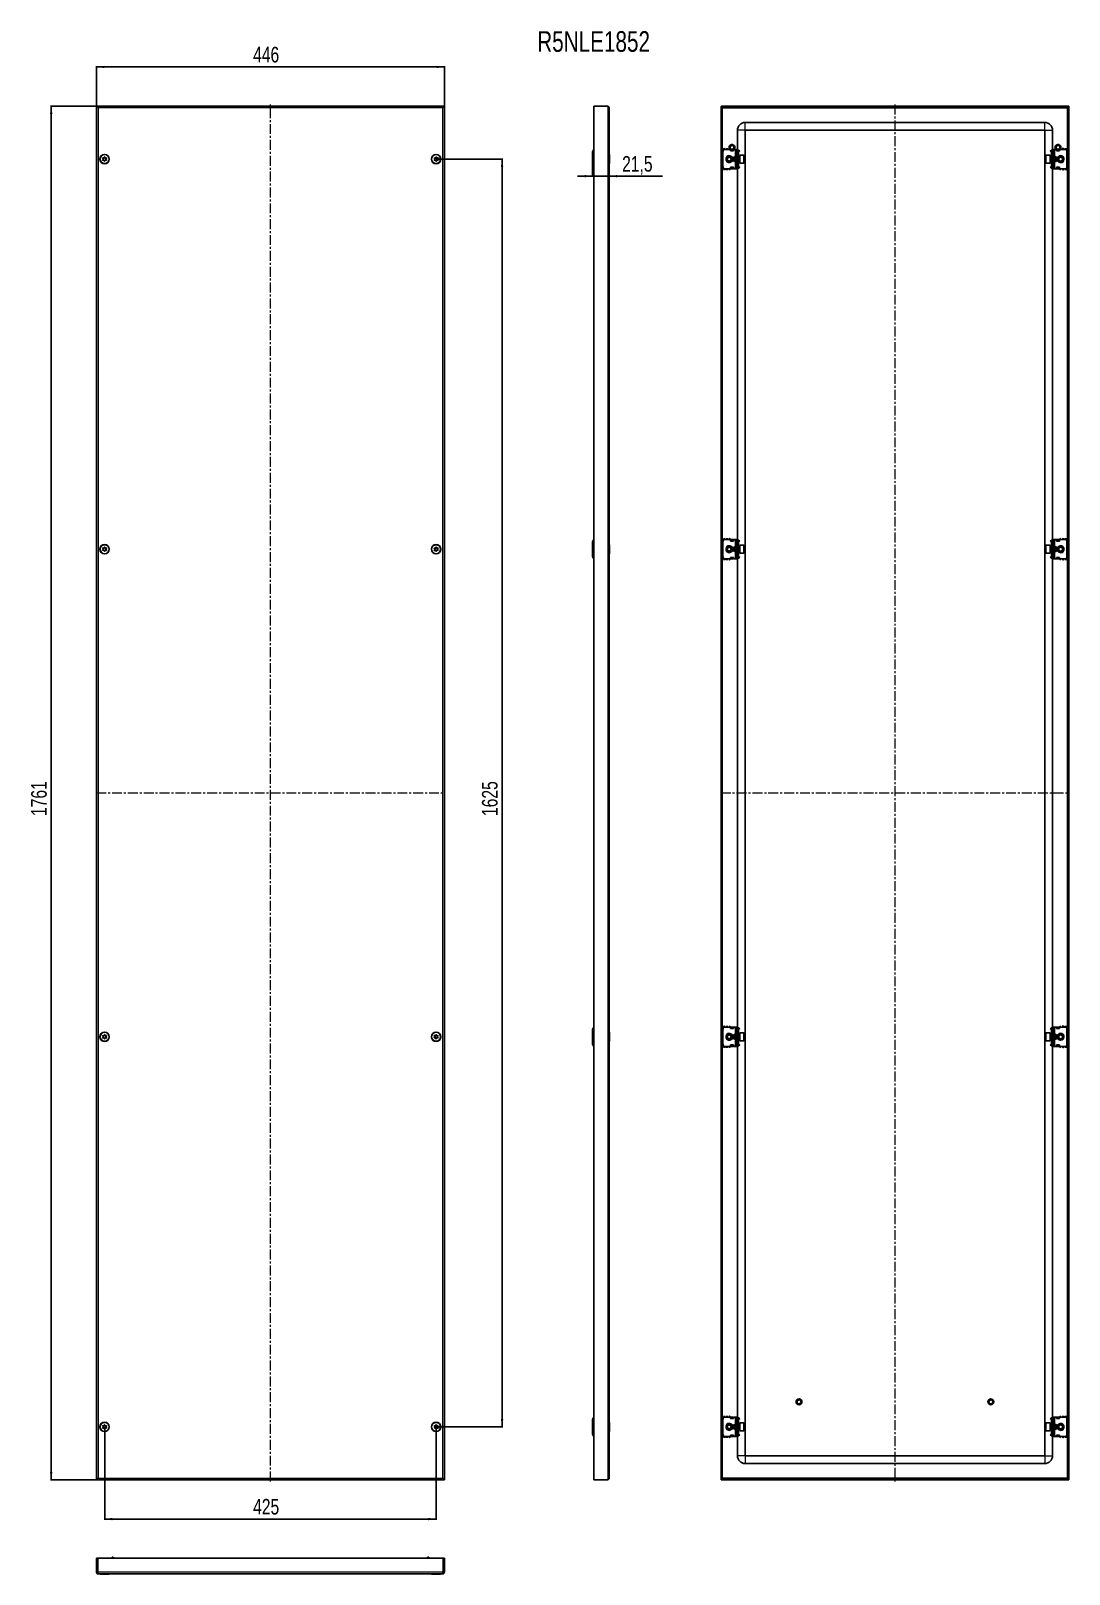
# Model space of a CAD drawing. Header units: millimetres. Extents: x 48 to 1379, y -693 to 1285.
import ezdxf

# ---------------------------------------------------------------- set-up
doc = ezdxf.new("R2010")
doc.units = ezdxf.units.MM
doc.linetypes.add('CENTERX2', pattern=[20.32, 12.7, -2.54, 2.54, -2.54])
doc.layers.add('FORMAT', color=7, linetype='Continuous')
doc.styles.add('SLDTEXTSTYLE0', font='TXT', dxfattribs={"width": 0.75})
doc.dimstyles.new('SLDDIMSTYLE0', dxfattribs={"dimtxt": 20, "dimasz": 10, "dimexe": 0, "dimexo": 0.0625, "dimgap": 5, "dimtad": 2, "dimdec": 1, "dimrnd": 1e-09, "dimzin": 12, "dimdsep": 46, "dimtxsty": 'SLDTEXTSTYLE0', "dimsah": 1, "dimcen": 0.09, "dimadec": 0, "dimazin": 3, "dimtfac": 1, "dimtofl": 0, "dimtmove": 0, "dimatfit": 3, "dimfxl": 0, "dimfrac": 2, "dimtolj": 1, "dimtzin": 12, "dimarcsym": 0})
doc.dimstyles.new('SLDDIMSTYLE1', dxfattribs={"dimtxt": 20, "dimasz": 10, "dimexe": 0, "dimexo": 0.0625, "dimgap": 5, "dimtad": 2, "dimdec": 1, "dimrnd": 1e-09, "dimzin": 12, "dimdsep": 46, "dimtxsty": 'SLDTEXTSTYLE0', "dimsah": 1, "dimcen": 0.09, "dimadec": 0, "dimazin": 3, "dimtfac": 1, "dimtmove": 0, "dimatfit": 0, "dimfxl": 0, "dimfrac": 2, "dimtolj": 1, "dimtzin": 12, "dimarcsym": 0})

msp = doc.modelspace()

# ---------------------------------------------------------------- texts
at = {"layer": 'FORMAT', "insert": (697.45, 1285.04), "char_height": 26.458, "attachment_point": 1, "style": 'SLDTEXTSTYLE0'}
msp.add_mtext('R5NLE1852', dxfattribs=at)

# ---------------------------------------------------------------- blocks, each defined once
blk = doc.blocks.new('_D')
at = {"layer": 'FORMAT'}
for p, q in [((132.4, 1189.1), (132.4, 1240.2)), ((132.4, 1239.2), (578.4, 1239.2)), ((578.4, 1189.1), (578.4, 1240.2))]:
    blk.add_line(p, q, dxfattribs=at)
for points in [[(132.4, 1239.2), (142.4, 1237.7), (142.4, 1240.7)], [(578.4, 1239.2), (568.4, 1240.7), (568.4, 1237.7)]]:
    blk.add_solid(points, dxfattribs=at)
at = {"layer": 'FORMAT', "insert": (333.2, 1265), "char_height": 20, "attachment_point": 1, "style": 'SLDTEXTSTYLE0'}
blk.add_mtext('446', dxfattribs=at)
blk = doc.blocks.new('_D_1')
at = {"layer": 'FORMAT'}
for p, q in [((134.1, 1189), (73.4, 1189)), ((74.4, 1189), (74.4, -572)), ((134.1, -572), (73.4, -572))]:
    blk.add_line(p, q, dxfattribs=at)
for points in [[(74.4, 1189), (72.8, 1179), (75.9, 1179)], [(74.4, -572), (75.9, -562), (72.8, -562)]]:
    blk.add_solid(points, dxfattribs=at)
at = {"layer": 'FORMAT', "insert": (48.6, 279), "char_height": 20, "attachment_point": 1, "rotation": 90, "style": 'SLDTEXTSTYLE0'}
blk.add_mtext('1761', dxfattribs=at)
blk = doc.blocks.new('_D_2')
at = {"layer": 'FORMAT'}
for p, q in [((567.9, 1121), (653.4, 1121)), ((652.4, 1121), (652.4, -504)), ((567.9, -504), (653.4, -504))]:
    blk.add_line(p, q, dxfattribs=at)
for points in [[(652.4, 1121), (650.8, 1111), (653.9, 1111)], [(652.4, -504), (653.9, -494), (650.8, -494)]]:
    blk.add_solid(points, dxfattribs=at)
at = {"layer": 'FORMAT', "insert": (626.6, 279), "char_height": 20, "attachment_point": 1, "rotation": 90, "style": 'SLDTEXTSTYLE0'}
blk.add_mtext('1625', dxfattribs=at)
blk = doc.blocks.new('_D_3')
at = {"layer": 'FORMAT'}
for p, q in [((142.9, -504), (142.9, -623.1)), ((567.9, -504), (567.9, -623.1)), ((142.9, -622.1), (567.9, -622.1))]:
    blk.add_line(p, q, dxfattribs=at)
for points in [[(142.9, -622.1), (152.9, -623.7), (152.9, -620.6)], [(567.9, -622.1), (557.9, -620.6), (557.9, -623.7)]]:
    blk.add_solid(points, dxfattribs=at)
at = {"layer": 'FORMAT', "insert": (333.2, -596.3), "char_height": 20, "attachment_point": 1, "style": 'SLDTEXTSTYLE0'}
blk.add_mtext('425', dxfattribs=at)
blk = doc.blocks.new('_D_4')
at = {"layer": 'FORMAT'}
for p, q in [((768.4, 1111.5), (768.4, 1098.2)), ((768.4, 1099.2), (749.1, 1099.2)), ((768.4, 1099.2), (789.9, 1099.2)), ((789.9, 1099.2), (858, 1099.2))]:
    blk.add_line(p, q, dxfattribs=at)
for points in [[(768.4, 1099.2), (758.4, 1100.7), (758.4, 1097.7)], [(789.9, 1099.2), (799.9, 1097.7), (799.9, 1100.7)]]:
    blk.add_solid(points, dxfattribs=at)
at = {"layer": 'FORMAT', "insert": (806.3, 1125), "char_height": 20, "attachment_point": 1, "style": 'SLDTEXTSTYLE0'}
blk.add_mtext('21,5', dxfattribs=at)

# ---------------------------------------------------------------- dimensions: what is measured, and where the dimension line sits
at = {"layer": 'FORMAT'}
for base, p1, p2, dimstyle, picture, middle in [((578.36, 1239.21), (132.36, 1189.04), (578.36, 1189.04), 'SLDDIMSTYLE0', '_D', (355.36, 1239.21)), ((789.88, 1099.21), (768.38, 1111.54), (789.88, 1186.94), 'SLDDIMSTYLE1', '_D_4', (832.13, 1099.21)), ((567.86, -622.13), (142.86, -503.96), (567.86, -503.96), 'SLDDIMSTYLE0', '_D_3', (355.36, -622.13))]:
    dim = msp.add_linear_dim(base=base, p1=p1, p2=p2, dimstyle=dimstyle, dxfattribs=at)
    dim.commit()
    dim.dimension.update_dxf_attribs({"geometry": picture, "text_midpoint": middle, "dimtype": 160})
for base, p1, p2, picture, middle in [((74.36, -571.96), (134.06, 1189.04), (134.06, -571.96), '_D_1', (74.36, 308.54)), ((652.36, -503.96), (567.86, 1121.04), (567.86, -503.96), '_D_2', (652.36, 308.54))]:
    dim = msp.add_linear_dim(base=base, p1=p1, p2=p2, angle=90, dimstyle='SLDDIMSTYLE0', dxfattribs=at)
    dim.commit()
    dim.dimension.update_dxf_attribs({"geometry": picture, "text_midpoint": middle, "dimtype": 160})

# ---------------------------------------------------------------- linework, layer by layer
at = {"color": 7, "linetype": 'Continuous', "lineweight": 25}
for p, q in [((132.36, 1189.04), (133.86, 1189.04)), ((132.36, 1189.04), (132.36, -571.96)), ((134.06, 1187.92), (134.06, 1189.04)), ((576.66, 1189.04), (134.06, 1189.04)), ((576.66, 1189.04), (576.66, 1187.92)), ((578.36, 1189.04), (576.86, 1189.04)), ((578.36, -571.96), (578.36, 1189.04)), ((769.88, 1189.04), (769.88, -571.96)), ((787.78, 1189.04), (769.88, 1189.04)), ((789.88, 1186.94), (789.88, -569.86)), ((933.06, 1189.04), (934.56, 1189.04)), ((933.06, -571.96), (933.06, 1189.04)), ((934.56, -571.96), (934.56, 1189.04)), ((934.76, 1187.54), (934.76, 1189.04)), ((934.76, 1189.04), (1377.36, 1189.04)), ((934.76, 1187.54), (1377.36, 1187.54)), ((1377.21, 1187.54), (1376.96, 1186.94)), ((1377.36, 1187.54), (1377.36, 1189.04)), ((1379.06, 1189.04), (1377.56, 1189.04)), ((1377.56, 1189.04), (1377.56, -571.96)), ((1379.06, 1189.04), (1379.06, -571.96)), ((1348.06, 1168.04), (964.06, 1168.04)), ((954.06, 1158.04), (954.06, 1133.54)), ((964.06, 1158.04), (964.06, -540.96)), ((1348.06, 1158.04), (964.06, 1158.04)), ((1348.06, -540.96), (1348.06, 1158.04)), ((1358.06, 1133.54), (1358.06, 1158.04)), ((768.38, 1130.54), (768.38, 1111.54)), ((935.56, 1111.54), (935.56, 1130.54)), ((936.56, 1133.79), (936.56, 1132.78)), ((938.56, 1133.54), (945.06, 1133.54)), ((944.06, 1136.13), (944.09, 1136.39)), ((944.06, 1135.93), (944.09, 1136.17)), ((944.06, 1136.13), (944.06, 1136.08)), ((944.06, 1135.93), (944.07, 1135.88)), ((944.08, 1136.34), (944.07, 1136.29)), ((944.08, 1135.73), (944.08, 1135.68)), ((944.1, 1136.55), (944.1, 1136.5)), ((944.1, 1135.54), (944.11, 1135.5)), ((944.15, 1136.74), (944.13, 1136.7)), ((944.14, 1135.36), (944.15, 1135.31)), ((944.15, 1136.74), (944.22, 1136.98)), ((944.2, 1136.93), (944.18, 1136.89)), ((944.19, 1135.18), (944.2, 1135.13)), ((944.25, 1135), (944.25, 1134.99)), ((944.84, 1134.03), (944.87, 1134)), ((944.97, 1133.89), (945, 1133.86)), ((945.06, 1131.54), (945.06, 1133.54)), ((945.26, 1132.75), (945.06, 1132.87)), ((945.06, 1131.54), (949.06, 1131.54)), ((945.12, 1133.75), (945.16, 1133.72)), ((945.26, 1131.54), (945.26, 1132.75)), ((945.28, 1133.63), (945.32, 1133.6)), ((945.31, 1133.16), (945.65, 1133.4)), ((945.81, 1133.16), (945.31, 1132.81)), ((945.31, 1132.81), (945.31, 1133.16)), ((945.31, 1131.89), (945.31, 1132.81)), ((945.31, 1131.54), (945.31, 1131.89)), ((945.44, 1138.56), (945.64, 1138.68)), ((945.45, 1133.51), (945.49, 1133.48)), ((945.63, 1133.4), (945.49, 1133.52)), ((945.61, 1138.67), (945.57, 1138.64)), ((945.62, 1138.6), (945.57, 1138.64)), ((945.61, 1138.67), (945.84, 1138.75)), ((945.63, 1133.4), (945.63, 1133.51)), ((945.63, 1133.4), (945.67, 1133.38)), ((945.8, 1138.76), (945.75, 1138.74)), ((945.81, 1133.16), (946.21, 1133.16)), ((945.99, 1138.84), (945.94, 1138.82)), ((945.99, 1138.84), (946.21, 1138.91)), ((945.99, 1133.24), (946.03, 1133.22)), ((946.18, 1138.91), (946.13, 1138.89)), ((946.16, 1133.18), (946.21, 1133.16)), ((946.37, 1138.96), (946.33, 1138.95)), ((946.34, 1133.13), (946.39, 1133.12)), ((947.26, 1139.03), (946.51, 1138.97)), ((947.51, 1133.08), (947.33, 1133.05)), ((947.66, 1133.1), (947.7, 1133.11)), ((947.9, 1133.16), (948.31, 1133.16)), ((948.81, 1132.81), (948.31, 1133.16)), ((948.41, 1133.45), (948.81, 1133.16)), ((948.76, 1138.52), (948.72, 1138.54)), ((948.81, 1133.16), (948.81, 1132.81)), ((949.06, 1132.87), (948.81, 1132.72)), ((948.81, 1132.81), (948.81, 1131.89)), ((948.81, 1131.89), (948.81, 1131.54)), ((948.92, 1138.39), (948.88, 1138.42)), ((949.08, 1138.26), (949.04, 1138.29)), ((949.06, 1131.54), (949.06, 1133.54)), ((949.06, 1133.54), (951.56, 1133.54)), ((949.33, 1134.08), (949.16, 1133.95)), ((949.22, 1138.12), (949.19, 1138.16)), ((949.22, 1138.12), (949.34, 1137.99)), ((949.33, 1138), (949.32, 1138.02)), ((949.35, 1136.91), (949.52, 1136.5)), ((949.83, 1134.92), (949.73, 1134.74)), ((949.84, 1134.92), (949.74, 1134.74)), ((949.9, 1135.06), (949.91, 1135.1)), ((949.95, 1135.24), (949.97, 1135.29)), ((950.06, 1135.84), (949.99, 1135.53)), ((950, 1135.43), (950.01, 1135.48)), ((950.03, 1135.64), (950.04, 1135.69)), ((950.06, 1136.04), (950.06, 1136.04)), ((950.06, 1135.84), (950.06, 1135.89)), ((951.56, 1133.54), (953.06, 1133.54)), ((953.06, 1133.54), (955.06, 1133.54)), ((953.06, 1130.54), (953.06, 1133.54)), ((953.06, 1111.54), (953.06, 1130.54)), ((954.06, 1111.54), (954.06, 1130.54)), ((955.06, 1133.54), (955.06, 1132.78)), ((955.06, 1132.78), (955.06, 1109.3)), ((955.06, 1132.45), (955.27, 1132.25)), ((955.56, 1129.79), (955.06, 1129.79)), ((955.06, 1126.29), (955.06, 1129.79)), ((955.56, 1131.54), (955.56, 1131.08)), ((955.56, 1126.29), (955.56, 1129.79)), ((955.65, 1131.2), (956.62, 1132.18)), ((956, 1130.85), (955.65, 1131.2)), ((956, 1130.85), (956.98, 1131.83)), ((956.62, 1132.18), (956.98, 1131.83)), ((1355.5, 1132.18), (1355.15, 1131.83)), ((1356.12, 1130.85), (1355.15, 1131.83)), ((1356.48, 1131.2), (1355.5, 1132.18)), ((1356.12, 1130.85), (1356.48, 1131.2)), ((1356.56, 1131.54), (1356.56, 1131.15)), ((1356.56, 1129.79), (1357.06, 1129.79)), ((1356.56, 1129.79), (1356.56, 1126.29)), ((1356.85, 1132.25), (1357.06, 1132.45)), ((1357.06, 1133.54), (1359.06, 1133.54)), ((1357.06, 1132.78), (1357.06, 1133.54)), ((1357.06, 1109.3), (1357.06, 1132.78)), ((1357.06, 1129.79), (1357.06, 1126.29)), ((1358.06, 1130.54), (1358.06, 1111.54)), ((1359.06, 1133.54), (1359.06, 1130.54)), ((1360.56, 1133.54), (1359.06, 1133.54)), ((1359.06, 1130.54), (1359.06, 1111.54)), ((1363.06, 1133.54), (1360.56, 1133.54)), ((1362.06, 1136.13), (1362.09, 1136.39)), ((1362.06, 1135.93), (1362.09, 1136.17)), ((1362.06, 1136.13), (1362.06, 1136.08)), ((1362.06, 1135.93), (1362.07, 1135.88)), ((1362.08, 1136.34), (1362.07, 1136.29)), ((1362.08, 1135.73), (1362.08, 1135.68)), ((1362.1, 1136.55), (1362.1, 1136.5)), ((1362.1, 1135.54), (1362.11, 1135.5)), ((1362.15, 1136.74), (1362.13, 1136.7)), ((1362.14, 1135.36), (1362.15, 1135.31)), ((1362.15, 1136.74), (1362.22, 1136.98)), ((1362.2, 1136.93), (1362.18, 1136.89)), ((1362.19, 1135.18), (1362.2, 1135.13)), ((1362.25, 1135), (1362.25, 1134.99)), ((1362.84, 1134.03), (1362.87, 1134)), ((1362.97, 1133.89), (1363, 1133.86)), ((1363.06, 1131.54), (1363.06, 1133.54)), ((1363.31, 1132.72), (1363.06, 1132.87)), ((1367.06, 1131.54), (1363.06, 1131.54)), ((1363.28, 1133.63), (1363.07, 1133.81)), ((1363.12, 1133.75), (1363.16, 1133.72)), ((1363.28, 1133.63), (1363.32, 1133.6)), ((1363.31, 1133.16), (1363.65, 1133.4)), ((1363.81, 1133.16), (1363.31, 1132.81)), ((1363.31, 1132.81), (1363.31, 1133.16)), ((1363.31, 1131.89), (1363.31, 1132.81)), ((1363.31, 1131.54), (1363.31, 1131.89)), ((1363.44, 1138.56), (1363.64, 1138.68)), ((1363.45, 1133.51), (1363.49, 1133.48)), ((1363.63, 1133.4), (1363.49, 1133.52)), ((1363.61, 1138.67), (1363.57, 1138.64)), ((1363.62, 1138.6), (1363.57, 1138.64)), ((1363.61, 1138.67), (1363.84, 1138.75)), ((1363.63, 1133.4), (1363.63, 1133.51)), ((1363.63, 1133.4), (1363.67, 1133.38)), ((1363.8, 1138.76), (1363.75, 1138.74)), ((1363.81, 1133.16), (1364.21, 1133.16)), ((1363.99, 1138.84), (1363.94, 1138.82)), ((1363.99, 1138.84), (1364.21, 1138.91)), ((1363.99, 1133.24), (1364.03, 1133.22)), ((1364.18, 1138.91), (1364.13, 1138.89)), ((1364.16, 1133.18), (1364.21, 1133.16)), ((1364.37, 1138.96), (1364.33, 1138.95)), ((1364.34, 1133.13), (1364.39, 1133.12)), ((1365.26, 1139.03), (1364.51, 1138.97)), ((1365.66, 1133.1), (1365.7, 1133.11)), ((1365.9, 1133.16), (1366.31, 1133.16)), ((1366.81, 1132.81), (1366.31, 1133.16)), ((1366.41, 1133.45), (1366.81, 1133.16)), ((1366.76, 1138.52), (1366.72, 1138.54)), ((1366.81, 1133.16), (1366.81, 1132.81)), ((1366.81, 1132.81), (1366.81, 1131.89)), ((1366.81, 1131.89), (1366.81, 1131.54)), ((1367.06, 1132.87), (1366.86, 1132.75)), ((1366.86, 1132.75), (1366.86, 1131.54)), ((1366.92, 1138.39), (1366.88, 1138.42)), ((1367.08, 1138.26), (1367.04, 1138.29)), ((1367.06, 1131.54), (1367.06, 1133.54)), ((1373.56, 1133.54), (1367.06, 1133.54)), ((1367.33, 1134.08), (1367.16, 1133.95)), ((1367.22, 1138.12), (1367.19, 1138.16)), ((1367.22, 1138.12), (1367.34, 1137.99)), ((1367.33, 1138), (1367.32, 1138.02)), ((1367.35, 1136.91), (1367.52, 1136.5)), ((1367.83, 1134.92), (1367.73, 1134.74)), ((1367.84, 1134.92), (1367.74, 1134.74)), ((1367.9, 1135.06), (1367.91, 1135.1)), ((1367.95, 1135.24), (1367.97, 1135.29)), ((1368.06, 1135.84), (1367.99, 1135.53)), ((1368, 1135.43), (1368.01, 1135.48)), ((1368.03, 1135.64), (1368.04, 1135.69)), ((1368.06, 1136.04), (1368.06, 1136.04)), ((1368.06, 1135.84), (1368.06, 1135.89)), ((1375.56, 1132.78), (1375.56, 1133.79)), ((1376.56, 1130.54), (1376.56, 1111.54)), ((790.13, 1126.83), (789.88, 1126.83)), ((789.88, 1115.26), (790.13, 1115.26)), ((790.13, 1126.83), (790.13, 1126.11)), ((790.13, 1126.11), (790.13, 1115.26)), ((936.56, 1109.3), (936.56, 1108.29)), ((938.56, 1108.54), (945.06, 1108.54)), ((944.56, 1108.54), (944.56, 1108.29)), ((945.06, 1110.54), (945.06, 1108.54)), ((945.06, 1110.54), (949.06, 1110.54)), ((945.06, 1108.66), (945.26, 1108.66)), ((945.26, 1108.66), (945.26, 1110.54)), ((945.31, 1110.19), (945.31, 1110.54)), ((945.31, 1109.27), (945.31, 1110.19)), ((945.31, 1108.92), (945.31, 1109.27)), ((945.31, 1109.27), (945.81, 1108.92)), ((945.81, 1108.57), (945.31, 1108.92)), ((945.81, 1108.92), (945.81, 1108.57)), ((948.31, 1108.92), (945.81, 1108.92)), ((948.31, 1108.57), (945.81, 1108.57)), ((947.62, 1124.04), (947.06, 1123.49)), ((947.06, 1123.49), (947.06, 1119.72)), ((947.06, 1119.72), (947.06, 1118.6)), ((947.06, 1118.6), (947.62, 1118.04)), ((947.67, 1124.04), (947.62, 1124.04)), ((947.62, 1124.04), (947.62, 1119.42)), ((947.62, 1119.42), (947.62, 1118.04)), ((947.62, 1118.04), (947.67, 1118.04)), ((948.06, 1123.49), (947.67, 1124.04)), ((947.67, 1124.04), (947.67, 1123.57)), ((947.67, 1123.57), (947.67, 1118.04)), ((947.67, 1118.04), (948.06, 1118.6)), ((948.45, 1124.04), (948.06, 1123.49)), ((948.06, 1123.49), (948.06, 1123.1)), ((948.06, 1123.1), (948.06, 1118.6)), ((948.06, 1118.6), (948.45, 1118.04)), ((948.31, 1108.92), (948.81, 1109.27)), ((948.31, 1108.57), (948.31, 1108.92)), ((948.81, 1108.92), (948.31, 1108.57)), ((948.67, 1124.04), (948.45, 1124.04)), ((948.45, 1124.04), (948.45, 1123.57)), ((948.45, 1123.57), (948.45, 1118.04)), ((948.45, 1118.04), (948.67, 1118.04)), ((949.06, 1123.49), (948.67, 1124.04)), ((948.67, 1124.04), (948.67, 1123.57)), ((948.67, 1123.57), (948.67, 1118.04)), ((948.67, 1118.04), (949.06, 1118.6)), ((948.81, 1110.54), (948.81, 1110.19)), ((948.81, 1110.19), (948.81, 1109.27)), ((948.81, 1109.27), (948.81, 1108.92)), ((949.45, 1124.04), (949.06, 1123.49)), ((949.06, 1123.49), (949.06, 1123.1)), ((949.06, 1123.1), (949.06, 1118.6)), ((949.06, 1118.6), (949.45, 1118.04)), ((949.06, 1110.54), (949.06, 1108.54)), ((949.06, 1108.54), (951.56, 1108.54)), ((949.67, 1124.04), (949.45, 1124.04)), ((949.45, 1124.04), (949.45, 1123.57)), ((949.45, 1123.57), (949.45, 1118.04)), ((949.45, 1118.04), (949.67, 1118.04)), ((950.06, 1123.49), (949.67, 1124.04)), ((949.67, 1124.04), (949.67, 1123.57)), ((949.67, 1123.57), (949.67, 1118.04)), ((949.67, 1118.04), (950.06, 1118.6)), ((950.45, 1124.04), (950.06, 1123.49)), ((950.06, 1123.49), (950.06, 1123.1)), ((950.06, 1123.1), (950.06, 1118.6)), ((950.06, 1118.6), (950.45, 1118.04)), ((950.67, 1124.04), (950.45, 1124.04)), ((950.45, 1124.04), (950.45, 1123.57)), ((950.45, 1123.57), (950.45, 1118.04)), ((950.45, 1118.04), (950.67, 1118.04)), ((951.06, 1123.49), (950.67, 1124.04)), ((950.67, 1124.04), (950.67, 1123.57)), ((950.67, 1123.57), (950.67, 1118.04)), ((950.67, 1118.04), (951.06, 1118.6)), ((952.56, 1125.04), (951.06, 1125.04)), ((951.06, 1117.04), (951.06, 1125.04)), ((951.06, 1117.04), (952.56, 1117.04)), ((951.56, 1108.54), (953.06, 1108.54)), ((953.06, 1108.54), (953.06, 1111.54)), ((955.06, 1108.54), (953.06, 1108.54)), ((954.06, 1108.54), (954.06, 633.54)), ((955.56, 1126.29), (955.06, 1126.29)), ((955.45, 1124.04), (955.06, 1123.49)), ((955.06, 1118.6), (955.45, 1118.04)), ((955.06, 1115.79), (955.56, 1115.79)), ((955.06, 1112.29), (955.06, 1115.79)), ((955.56, 1112.29), (955.06, 1112.29)), ((955.27, 1109.83), (955.06, 1109.63)), ((955.06, 1109.3), (955.06, 1108.54)), ((955.67, 1124.04), (955.45, 1124.04)), ((955.45, 1124.04), (955.45, 1123.57)), ((955.45, 1123.57), (955.45, 1118.04)), ((955.45, 1118.04), (955.67, 1118.04)), ((955.56, 1124.04), (955.56, 1126.29)), ((955.56, 1115.79), (955.56, 1118.04)), ((955.56, 1112.29), (955.56, 1115.79)), ((955.56, 1110.54), (955.56, 1110.93)), ((956, 1111.23), (955.65, 1110.88)), ((955.65, 1110.88), (956.62, 1109.9)), ((956.06, 1123.49), (955.67, 1124.04)), ((955.67, 1124.04), (955.67, 1123.57)), ((955.67, 1123.57), (955.67, 1118.04)), ((955.67, 1118.04), (956.06, 1118.6)), ((956, 1111.23), (956.98, 1110.26)), ((956.45, 1124.04), (956.06, 1123.49)), ((956.06, 1123.49), (956.06, 1123.1)), ((956.06, 1123.1), (956.06, 1118.6)), ((956.06, 1118.6), (956.45, 1118.04)), ((956.81, 1124.04), (956.45, 1124.04)), ((956.45, 1124.04), (956.45, 1123.57)), ((956.45, 1123.57), (956.45, 1118.04)), ((956.45, 1118.04), (956.81, 1118.04)), ((956.62, 1109.9), (956.98, 1110.26)), ((962.46, 1126.04), (957.06, 1126.04)), ((957.06, 1126.04), (957.06, 1118.35)), ((957.06, 1118.35), (957.06, 1116.04)), ((957.06, 1116.04), (962.46, 1116.04)), ((963.06, 1125.44), (963.06, 1118.67)), ((963.06, 1118.67), (963.06, 1116.64)), ((1349.06, 1116.64), (1349.06, 1125.44)), ((1355.06, 1126.04), (1349.66, 1126.04)), ((1349.66, 1116.04), (1355.06, 1116.04)), ((1355.06, 1116.04), (1355.06, 1126.04)), ((1356.12, 1111.23), (1355.15, 1110.26)), ((1355.5, 1109.9), (1355.15, 1110.26)), ((1355.67, 1124.04), (1355.31, 1124.04)), ((1355.31, 1118.04), (1355.67, 1118.04)), ((1356.48, 1110.88), (1355.5, 1109.9)), ((1356.06, 1123.49), (1355.67, 1124.04)), ((1355.67, 1123.57), (1355.67, 1124.04)), ((1355.67, 1118.04), (1355.67, 1123.57)), ((1355.67, 1118.04), (1356.06, 1118.6)), ((1356.45, 1124.04), (1356.06, 1123.49)), ((1356.06, 1123.1), (1356.06, 1123.49)), ((1356.06, 1118.6), (1356.06, 1123.1)), ((1356.06, 1118.6), (1356.45, 1118.04)), ((1356.12, 1111.23), (1356.48, 1110.88)), ((1356.67, 1124.04), (1356.45, 1124.04)), ((1356.45, 1123.57), (1356.45, 1124.04)), ((1356.45, 1118.04), (1356.45, 1123.57)), ((1356.45, 1118.04), (1356.67, 1118.04)), ((1357.06, 1126.29), (1356.56, 1126.29)), ((1356.56, 1126.29), (1356.56, 1124.04)), ((1356.56, 1118.04), (1356.56, 1115.79)), ((1356.56, 1115.79), (1357.06, 1115.79)), ((1356.56, 1115.79), (1356.56, 1112.29)), ((1356.56, 1112.29), (1357.06, 1112.29)), ((1356.56, 1110.54), (1356.56, 1111)), ((1357.06, 1123.49), (1356.67, 1124.04)), ((1356.67, 1123.57), (1356.67, 1124.04)), ((1356.67, 1118.04), (1356.67, 1123.57)), ((1356.67, 1118.04), (1357.06, 1118.6)), ((1357.06, 1109.63), (1356.85, 1109.83)), ((1357.06, 1115.79), (1357.06, 1112.29)), ((1357.06, 1108.54), (1357.06, 1109.3)), ((1359.06, 1108.54), (1357.06, 1108.54)), ((1358.06, 633.54), (1358.06, 1108.54)), ((1359.06, 1111.54), (1359.06, 1108.54)), ((1360.56, 1108.54), (1359.06, 1108.54)), ((1361.06, 1125.04), (1359.56, 1125.04)), ((1359.56, 1117.04), (1361.06, 1117.04)), ((1363.06, 1108.54), (1360.56, 1108.54)), ((1361.06, 1125.04), (1361.06, 1117.04)), ((1361.45, 1124.04), (1361.06, 1123.49)), ((1361.06, 1118.6), (1361.45, 1118.04)), ((1361.67, 1124.04), (1361.45, 1124.04)), ((1361.45, 1123.57), (1361.45, 1124.04)), ((1361.45, 1118.04), (1361.45, 1123.57)), ((1361.45, 1118.04), (1361.67, 1118.04)), ((1362.06, 1123.49), (1361.67, 1124.04)), ((1361.67, 1123.57), (1361.67, 1124.04)), ((1361.67, 1118.04), (1361.67, 1123.57)), ((1361.67, 1118.04), (1362.06, 1118.6)), ((1362.45, 1124.04), (1362.06, 1123.49)), ((1362.06, 1123.1), (1362.06, 1123.49)), ((1362.06, 1118.6), (1362.06, 1123.1)), ((1362.06, 1118.6), (1362.45, 1118.04)), ((1362.67, 1124.04), (1362.45, 1124.04)), ((1362.45, 1123.57), (1362.45, 1124.04)), ((1362.45, 1118.04), (1362.45, 1123.57)), ((1362.45, 1118.04), (1362.67, 1118.04)), ((1363.06, 1123.49), (1362.67, 1124.04)), ((1362.67, 1123.57), (1362.67, 1124.04)), ((1362.67, 1118.04), (1362.67, 1123.57)), ((1362.67, 1118.04), (1363.06, 1118.6)), ((1363.45, 1124.04), (1363.06, 1123.49)), ((1363.06, 1123.1), (1363.06, 1123.49)), ((1363.06, 1118.6), (1363.06, 1123.1)), ((1363.06, 1118.6), (1363.45, 1118.04)), ((1367.06, 1110.54), (1363.06, 1110.54)), ((1363.06, 1110.54), (1363.06, 1108.54)), ((1363.31, 1110.19), (1363.31, 1110.54)), ((1363.31, 1109.27), (1363.31, 1110.19)), ((1363.31, 1109.27), (1363.81, 1108.92)), ((1363.31, 1108.92), (1363.31, 1109.27)), ((1363.81, 1108.57), (1363.31, 1108.92)), ((1363.67, 1124.04), (1363.45, 1124.04)), ((1363.45, 1123.57), (1363.45, 1124.04)), ((1363.45, 1118.04), (1363.45, 1123.57)), ((1363.45, 1118.04), (1363.67, 1118.04)), ((1364.06, 1123.49), (1363.67, 1124.04)), ((1363.67, 1123.57), (1363.67, 1124.04)), ((1363.67, 1118.04), (1363.67, 1123.57)), ((1363.67, 1118.04), (1364.06, 1118.6)), ((1366.31, 1108.92), (1363.81, 1108.92)), ((1363.81, 1108.92), (1363.81, 1108.57)), ((1366.31, 1108.57), (1363.81, 1108.57)), ((1364.45, 1124.04), (1364.06, 1123.49)), ((1364.06, 1123.1), (1364.06, 1123.49)), ((1364.06, 1118.6), (1364.06, 1123.1)), ((1364.06, 1118.6), (1364.45, 1118.04)), ((1364.51, 1124.04), (1364.45, 1124.04)), ((1364.45, 1123.57), (1364.45, 1124.04)), ((1364.45, 1118.04), (1364.45, 1123.57)), ((1364.45, 1118.04), (1364.51, 1118.04)), ((1365.06, 1123.49), (1364.51, 1124.04)), ((1364.51, 1118.04), (1364.51, 1124.04)), ((1364.51, 1118.04), (1365.06, 1118.6)), ((1365.06, 1118.6), (1365.06, 1123.49)), ((1366.31, 1108.92), (1366.81, 1109.27)), ((1366.31, 1108.57), (1366.31, 1108.92)), ((1366.81, 1108.92), (1366.31, 1108.57)), ((1366.81, 1110.54), (1366.81, 1110.19)), ((1366.81, 1110.19), (1366.81, 1109.27)), ((1366.81, 1109.27), (1366.81, 1108.92)), ((1366.86, 1110.54), (1366.86, 1108.66)), ((1366.86, 1108.66), (1367.06, 1108.66)), ((1367.06, 1110.54), (1367.06, 1108.54)), ((1373.56, 1108.54), (1367.06, 1108.54)), ((1367.56, 1108.29), (1367.56, 1108.54)), ((1375.56, 1108.29), (1375.56, 1109.3)), ((936.56, 633.79), (936.56, 632.78)), ((938.56, 633.54), (945.06, 633.54)), ((944.56, 633.79), (944.56, 633.54)), ((945.06, 631.54), (945.06, 633.54)), ((945.26, 633.42), (945.06, 633.42)), ((945.26, 631.54), (945.26, 633.42)), ((945.31, 633.16), (945.81, 633.52)), ((945.81, 633.16), (945.31, 632.81)), ((945.31, 632.81), (945.31, 633.16)), ((945.81, 633.52), (945.81, 633.16)), ((945.81, 633.52), (948.31, 633.52)), ((945.81, 633.16), (948.31, 633.16)), ((948.31, 633.16), (948.31, 633.52)), ((948.31, 633.52), (948.81, 633.16)), ((948.81, 632.81), (948.31, 633.16)), ((948.81, 633.16), (948.81, 632.81)), ((949.06, 631.54), (949.06, 633.54)), ((949.06, 633.54), (951.56, 633.54)), ((951.56, 633.54), (953.06, 633.54)), ((953.06, 633.54), (955.06, 633.54)), ((953.06, 630.54), (953.06, 633.54)), ((955.06, 633.54), (955.06, 632.78)), ((1357.06, 633.54), (1359.06, 633.54)), ((1357.06, 632.78), (1357.06, 633.54)), ((1359.06, 633.54), (1359.06, 630.54)), ((1360.56, 633.54), (1359.06, 633.54)), ((1363.06, 633.54), (1360.56, 633.54)), ((1363.06, 631.54), (1363.06, 633.54)), ((1363.31, 633.16), (1363.81, 633.52)), ((1363.81, 633.16), (1363.31, 632.81)), ((1363.31, 632.81), (1363.31, 633.16)), ((1363.81, 633.52), (1363.81, 633.16)), ((1363.81, 633.52), (1366.31, 633.52)), ((1363.81, 633.16), (1366.31, 633.16)), ((1366.31, 633.16), (1366.31, 633.52)), ((1366.31, 633.52), (1366.81, 633.16)), ((1366.81, 632.81), (1366.31, 633.16)), ((1366.81, 633.16), (1366.81, 632.81)), ((1366.86, 633.42), (1366.86, 631.54)), ((1367.06, 633.42), (1366.86, 633.42)), ((1367.06, 631.54), (1367.06, 633.54)), ((1373.56, 633.54), (1367.06, 633.54)), ((1367.56, 633.54), (1367.56, 633.79)), ((1375.56, 632.78), (1375.56, 633.79)), ((768.38, 630.54), (768.38, 611.54)), ((790.13, 626.83), (789.88, 626.83)), ((789.88, 615.26), (790.13, 615.26)), ((790.13, 626.83), (790.13, 626.11)), ((790.13, 626.11), (790.13, 615.26)), ((935.56, 611.54), (935.56, 630.54)), ((945.06, 631.54), (949.06, 631.54)), ((945.31, 631.89), (945.31, 632.81)), ((945.31, 631.54), (945.31, 631.89)), ((947.62, 624.04), (947.06, 623.49)), ((947.06, 623.49), (947.06, 619.72)), ((947.06, 619.72), (947.06, 618.6)), ((947.06, 618.6), (947.62, 618.04)), ((947.67, 624.04), (947.62, 624.04)), ((947.62, 624.04), (947.62, 619.42)), ((947.62, 619.42), (947.62, 618.04)), ((947.62, 618.04), (947.67, 618.04)), ((948.06, 623.49), (947.67, 624.04)), ((947.67, 624.04), (947.67, 623.57)), ((947.67, 623.57), (947.67, 618.04)), ((947.67, 618.04), (948.06, 618.6)), ((948.45, 624.04), (948.06, 623.49)), ((948.06, 623.49), (948.06, 623.1)), ((948.06, 623.1), (948.06, 618.6)), ((948.06, 618.6), (948.45, 618.04)), ((948.67, 624.04), (948.45, 624.04)), ((948.45, 624.04), (948.45, 623.57)), ((948.45, 623.57), (948.45, 618.04)), ((948.45, 618.04), (948.67, 618.04)), ((949.06, 623.49), (948.67, 624.04)), ((948.67, 624.04), (948.67, 623.57)), ((948.67, 623.57), (948.67, 618.04)), ((948.67, 618.04), (949.06, 618.6)), ((948.81, 632.81), (948.81, 631.89)), ((948.81, 631.89), (948.81, 631.54)), ((949.45, 624.04), (949.06, 623.49)), ((949.06, 623.49), (949.06, 623.1)), ((949.06, 623.1), (949.06, 618.6)), ((949.06, 618.6), (949.45, 618.04)), ((949.67, 624.04), (949.45, 624.04)), ((949.45, 624.04), (949.45, 623.57)), ((949.45, 623.57), (949.45, 618.04)), ((949.45, 618.04), (949.67, 618.04)), ((950.06, 623.49), (949.67, 624.04)), ((949.67, 624.04), (949.67, 623.57)), ((949.67, 623.57), (949.67, 618.04)), ((949.67, 618.04), (950.06, 618.6)), ((950.45, 624.04), (950.06, 623.49)), ((950.06, 623.49), (950.06, 623.1)), ((950.06, 623.1), (950.06, 618.6)), ((950.06, 618.6), (950.45, 618.04)), ((950.67, 624.04), (950.45, 624.04)), ((950.45, 624.04), (950.45, 623.57)), ((950.45, 623.57), (950.45, 618.04)), ((950.45, 618.04), (950.67, 618.04)), ((951.06, 623.49), (950.67, 624.04)), ((950.67, 624.04), (950.67, 623.57)), ((950.67, 623.57), (950.67, 618.04)), ((950.67, 618.04), (951.06, 618.6)), ((952.56, 625.04), (951.06, 625.04)), ((951.06, 617.04), (951.06, 625.04)), ((951.06, 617.04), (952.56, 617.04)), ((953.06, 611.54), (953.06, 630.54)), ((954.06, 611.54), (954.06, 630.54)), ((955.06, 632.78), (955.06, 609.3)), ((955.06, 632.45), (955.27, 632.25)), ((955.56, 629.79), (955.06, 629.79)), ((955.06, 626.29), (955.06, 629.79)), ((955.56, 626.29), (955.06, 626.29)), ((955.45, 624.04), (955.06, 623.49)), ((955.06, 618.6), (955.45, 618.04)), ((955.06, 615.79), (955.56, 615.79)), ((955.06, 612.29), (955.06, 615.79)), ((955.67, 624.04), (955.45, 624.04)), ((955.45, 624.04), (955.45, 623.57)), ((955.45, 623.57), (955.45, 618.04)), ((955.45, 618.04), (955.67, 618.04)), ((955.56, 631.54), (955.56, 631.08)), ((955.56, 626.29), (955.56, 629.79)), ((955.56, 624.04), (955.56, 626.29)), ((955.56, 615.79), (955.56, 618.04)), ((955.56, 612.29), (955.56, 615.79)), ((955.65, 631.2), (956.62, 632.18)), ((956, 630.85), (955.65, 631.2)), ((956.06, 623.49), (955.67, 624.04)), ((955.67, 624.04), (955.67, 623.57)), ((955.67, 623.57), (955.67, 618.04)), ((955.67, 618.04), (956.06, 618.6)), ((956, 630.85), (956.98, 631.83)), ((956.45, 624.04), (956.06, 623.49)), ((956.06, 623.49), (956.06, 623.1)), ((956.06, 623.1), (956.06, 618.6)), ((956.06, 618.6), (956.45, 618.04)), ((956.81, 624.04), (956.45, 624.04)), ((956.45, 624.04), (956.45, 623.57)), ((956.45, 623.57), (956.45, 618.04)), ((956.45, 618.04), (956.81, 618.04)), ((956.62, 632.18), (956.98, 631.83)), ((962.46, 626.04), (957.06, 626.04)), ((957.06, 626.04), (957.06, 618.35)), ((957.06, 618.35), (957.06, 616.04)), ((957.06, 616.04), (962.46, 616.04)), ((963.06, 625.44), (963.06, 618.67)), ((963.06, 618.67), (963.06, 616.64)), ((1349.06, 616.64), (1349.06, 625.44)), ((1355.06, 626.04), (1349.66, 626.04)), ((1349.66, 616.04), (1355.06, 616.04)), ((1355.06, 616.04), (1355.06, 626.04)), ((1355.5, 632.18), (1355.15, 631.83)), ((1356.12, 630.85), (1355.15, 631.83)), ((1355.67, 624.04), (1355.31, 624.04)), ((1355.31, 618.04), (1355.67, 618.04)), ((1356.48, 631.2), (1355.5, 632.18)), ((1356.06, 623.49), (1355.67, 624.04)), ((1355.67, 623.57), (1355.67, 624.04)), ((1355.67, 618.04), (1355.67, 623.57)), ((1355.67, 618.04), (1356.06, 618.6)), ((1356.45, 624.04), (1356.06, 623.49)), ((1356.06, 623.1), (1356.06, 623.49)), ((1356.06, 618.6), (1356.06, 623.1)), ((1356.06, 618.6), (1356.45, 618.04)), ((1356.12, 630.85), (1356.48, 631.2)), ((1356.67, 624.04), (1356.45, 624.04)), ((1356.45, 623.57), (1356.45, 624.04)), ((1356.45, 618.04), (1356.45, 623.57)), ((1356.45, 618.04), (1356.67, 618.04)), ((1356.56, 631.54), (1356.56, 631.15)), ((1356.56, 629.79), (1357.06, 629.79)), ((1356.56, 629.79), (1356.56, 626.29)), ((1357.06, 626.29), (1356.56, 626.29)), ((1356.56, 626.29), (1356.56, 624.04)), ((1356.56, 618.04), (1356.56, 615.79)), ((1356.56, 615.79), (1357.06, 615.79)), ((1356.56, 615.79), (1356.56, 612.29)), ((1357.06, 623.49), (1356.67, 624.04)), ((1356.67, 623.57), (1356.67, 624.04)), ((1356.67, 618.04), (1356.67, 623.57)), ((1356.67, 618.04), (1357.06, 618.6)), ((1356.85, 632.25), (1357.06, 632.45)), ((1357.06, 609.3), (1357.06, 632.78)), ((1357.06, 629.79), (1357.06, 626.29)), ((1357.06, 615.79), (1357.06, 612.29)), ((1358.06, 630.54), (1358.06, 611.54)), ((1359.06, 630.54), (1359.06, 611.54)), ((1361.06, 625.04), (1359.56, 625.04)), ((1359.56, 617.04), (1361.06, 617.04)), ((1361.06, 625.04), (1361.06, 617.04)), ((1361.45, 624.04), (1361.06, 623.49)), ((1361.06, 618.6), (1361.45, 618.04)), ((1361.67, 624.04), (1361.45, 624.04)), ((1361.45, 623.57), (1361.45, 624.04)), ((1361.45, 618.04), (1361.45, 623.57)), ((1361.45, 618.04), (1361.67, 618.04)), ((1362.06, 623.49), (1361.67, 624.04)), ((1361.67, 623.57), (1361.67, 624.04)), ((1361.67, 618.04), (1361.67, 623.57)), ((1361.67, 618.04), (1362.06, 618.6)), ((1362.45, 624.04), (1362.06, 623.49)), ((1362.06, 623.1), (1362.06, 623.49)), ((1362.06, 618.6), (1362.06, 623.1)), ((1362.06, 618.6), (1362.45, 618.04)), ((1362.67, 624.04), (1362.45, 624.04)), ((1362.45, 623.57), (1362.45, 624.04)), ((1362.45, 618.04), (1362.45, 623.57)), ((1362.45, 618.04), (1362.67, 618.04)), ((1363.06, 623.49), (1362.67, 624.04)), ((1362.67, 623.57), (1362.67, 624.04)), ((1362.67, 618.04), (1362.67, 623.57)), ((1362.67, 618.04), (1363.06, 618.6)), ((1367.06, 631.54), (1363.06, 631.54)), ((1363.45, 624.04), (1363.06, 623.49)), ((1363.06, 623.1), (1363.06, 623.49)), ((1363.06, 618.6), (1363.06, 623.1)), ((1363.06, 618.6), (1363.45, 618.04)), ((1363.31, 631.89), (1363.31, 632.81)), ((1363.31, 631.54), (1363.31, 631.89)), ((1363.67, 624.04), (1363.45, 624.04)), ((1363.45, 623.57), (1363.45, 624.04)), ((1363.45, 618.04), (1363.45, 623.57)), ((1363.45, 618.04), (1363.67, 618.04)), ((1364.06, 623.49), (1363.67, 624.04)), ((1363.67, 623.57), (1363.67, 624.04)), ((1363.67, 618.04), (1363.67, 623.57)), ((1363.67, 618.04), (1364.06, 618.6)), ((1364.45, 624.04), (1364.06, 623.49)), ((1364.06, 623.1), (1364.06, 623.49)), ((1364.06, 618.6), (1364.06, 623.1)), ((1364.06, 618.6), (1364.45, 618.04)), ((1364.51, 624.04), (1364.45, 624.04)), ((1364.45, 623.57), (1364.45, 624.04)), ((1364.45, 618.04), (1364.45, 623.57)), ((1364.45, 618.04), (1364.51, 618.04)), ((1365.06, 623.49), (1364.51, 624.04)), ((1364.51, 618.04), (1364.51, 624.04)), ((1364.51, 618.04), (1365.06, 618.6)), ((1365.06, 618.6), (1365.06, 623.49)), ((1366.81, 632.81), (1366.81, 631.89)), ((1366.81, 631.89), (1366.81, 631.54)), ((1376.56, 630.54), (1376.56, 611.54)), ((936.56, 609.3), (936.56, 608.29)), ((938.56, 608.54), (945.06, 608.54)), ((944.56, 608.54), (944.56, 608.29)), ((945.06, 610.54), (945.06, 608.54)), ((945.06, 610.54), (949.06, 610.54)), ((945.06, 608.66), (945.26, 608.66)), ((945.26, 608.66), (945.26, 610.54)), ((945.31, 610.19), (945.31, 610.54)), ((945.31, 609.27), (945.31, 610.19)), ((945.31, 609.27), (945.81, 608.92)), ((945.31, 608.92), (945.31, 609.27)), ((945.81, 608.57), (945.31, 608.92)), ((948.31, 608.92), (945.81, 608.92)), ((945.81, 608.92), (945.81, 608.57)), ((948.31, 608.57), (945.81, 608.57)), ((948.31, 608.92), (948.81, 609.27)), ((948.31, 608.57), (948.31, 608.92)), ((948.81, 608.92), (948.31, 608.57)), ((948.81, 610.54), (948.81, 610.19)), ((948.81, 610.19), (948.81, 609.27)), ((948.81, 609.27), (948.81, 608.92)), ((949.06, 610.54), (949.06, 608.54)), ((949.06, 608.54), (951.56, 608.54)), ((951.56, 608.54), (953.06, 608.54)), ((953.06, 608.54), (953.06, 611.54)), ((955.06, 608.54), (953.06, 608.54)), ((954.06, 608.54), (954.06, 8.54)), ((955.56, 612.29), (955.06, 612.29)), ((955.27, 609.83), (955.06, 609.63)), ((955.06, 609.3), (955.06, 608.54)), ((955.56, 610.54), (955.56, 610.93)), ((956, 611.23), (955.65, 610.88)), ((955.65, 610.88), (956.62, 609.9)), ((956, 611.23), (956.98, 610.26)), ((956.62, 609.9), (956.98, 610.26)), ((1356.12, 611.23), (1355.15, 610.26)), ((1355.5, 609.9), (1355.15, 610.26)), ((1356.48, 610.88), (1355.5, 609.9)), ((1356.12, 611.23), (1356.48, 610.88)), ((1356.56, 612.29), (1357.06, 612.29)), ((1356.56, 610.54), (1356.56, 611)), ((1357.06, 609.63), (1356.85, 609.83)), ((1357.06, 608.54), (1357.06, 609.3)), ((1359.06, 608.54), (1357.06, 608.54)), ((1358.06, 8.54), (1358.06, 608.54)), ((1359.06, 611.54), (1359.06, 608.54)), ((1360.56, 608.54), (1359.06, 608.54)), ((1363.06, 608.54), (1360.56, 608.54)), ((1367.06, 610.54), (1363.06, 610.54)), ((1363.06, 610.54), (1363.06, 608.54)), ((1363.31, 610.19), (1363.31, 610.54)), ((1363.31, 609.27), (1363.31, 610.19)), ((1363.31, 609.27), (1363.81, 608.92)), ((1363.31, 608.92), (1363.31, 609.27)), ((1363.81, 608.57), (1363.31, 608.92)), ((1366.31, 608.92), (1363.81, 608.92)), ((1363.81, 608.92), (1363.81, 608.57)), ((1366.31, 608.57), (1363.81, 608.57)), ((1366.31, 608.92), (1366.81, 609.27)), ((1366.31, 608.57), (1366.31, 608.92)), ((1366.81, 608.92), (1366.31, 608.57)), ((1366.81, 610.54), (1366.81, 610.19)), ((1366.81, 610.19), (1366.81, 609.27)), ((1366.81, 609.27), (1366.81, 608.92)), ((1366.86, 610.54), (1366.86, 608.66)), ((1366.86, 608.66), (1367.06, 608.66)), ((1367.06, 610.54), (1367.06, 608.54)), ((1373.56, 608.54), (1367.06, 608.54)), ((1367.56, 608.29), (1367.56, 608.54)), ((1375.56, 608.29), (1375.56, 609.3)), ((768.38, 5.54), (768.38, -13.46)), ((790.13, 1.83), (789.88, 1.83)), ((790.13, 1.83), (790.13, -9.74)), ((935.56, -13.46), (935.56, 5.54)), ((936.56, 8.79), (936.56, 7.78)), ((938.56, 8.54), (945.06, 8.54)), ((944.56, 8.79), (944.56, 8.54)), ((945.06, 6.54), (945.06, 8.54)), ((945.26, 8.42), (945.06, 8.42)), ((945.06, 6.54), (949.06, 6.54)), ((945.26, 6.54), (945.26, 8.42)), ((945.31, 8.16), (945.81, 8.52)), ((945.81, 8.16), (945.31, 7.81)), ((945.31, 7.81), (945.31, 8.16)), ((945.31, 6.89), (945.31, 7.81)), ((945.31, 6.54), (945.31, 6.89)), ((945.81, 8.52), (945.81, 8.16)), ((945.81, 8.52), (948.31, 8.52)), ((945.81, 8.16), (948.31, 8.16)), ((948.31, 8.16), (948.31, 8.52)), ((948.31, 8.52), (948.81, 8.16)), ((948.81, 7.81), (948.31, 8.16)), ((948.81, 8.16), (948.81, 7.81)), ((948.81, 7.81), (948.81, 6.89)), ((948.81, 6.89), (948.81, 6.54)), ((949.06, 6.54), (949.06, 8.54)), ((949.06, 8.54), (951.56, 8.54)), ((952.56, 0.04), (951.06, 0.04)), ((951.06, -7.96), (951.06, 0.04)), ((951.56, 8.54), (953.06, 8.54)), ((953.06, 8.54), (955.06, 8.54)), ((953.06, 5.54), (953.06, 8.54)), ((953.06, -13.46), (953.06, 5.54)), ((954.06, -13.46), (954.06, 5.54)), ((955.06, 8.54), (955.06, 7.78)), ((955.06, 7.78), (955.06, -15.7)), ((955.06, 7.45), (955.27, 7.25)), ((955.56, 4.79), (955.06, 4.79)), ((955.06, 1.29), (955.06, 4.79)), ((955.56, 1.29), (955.06, 1.29)), ((955.56, 6.54), (955.56, 6.08)), ((955.56, 1.29), (955.56, 4.79)), ((955.56, -0.96), (955.56, 1.29)), ((955.65, 6.2), (956.62, 7.18)), ((956, 5.85), (955.65, 6.2)), ((956, 5.85), (956.98, 6.83)), ((956.62, 7.18), (956.98, 6.83)), ((962.46, 1.04), (957.06, 1.04)), ((957.06, 1.04), (957.06, -8.96)), ((963.06, 0.44), (963.06, -8.36)), ((1349.06, -1.59), (1349.06, 0.44)), ((1355.06, 1.04), (1349.66, 1.04)), ((1355.06, -1.27), (1355.06, 1.04)), ((1355.5, 7.18), (1355.15, 6.83)), ((1356.12, 5.85), (1355.15, 6.83)), ((1356.48, 6.2), (1355.5, 7.18)), ((1356.12, 5.85), (1356.48, 6.2)), ((1356.56, 6.54), (1356.56, 6.15)), ((1356.56, 4.79), (1357.06, 4.79)), ((1356.56, 4.79), (1356.56, 1.29)), ((1357.06, 1.29), (1356.56, 1.29)), ((1356.56, 1.29), (1356.56, -0.96)), ((1356.85, 7.25), (1357.06, 7.45)), ((1357.06, 8.54), (1359.06, 8.54)), ((1357.06, 7.78), (1357.06, 8.54)), ((1357.06, -15.7), (1357.06, 7.78)), ((1357.06, 4.79), (1357.06, 1.29)), ((1358.06, 5.54), (1358.06, -13.46)), ((1359.06, 8.54), (1359.06, 5.54)), ((1360.56, 8.54), (1359.06, 8.54)), ((1359.06, 5.54), (1359.06, -13.46)), ((1361.06, 0.04), (1359.56, 0.04)), ((1363.06, 8.54), (1360.56, 8.54)), ((1361.06, 0.04), (1361.06, -7.96)), ((1363.06, 6.54), (1363.06, 8.54)), ((1367.06, 6.54), (1363.06, 6.54)), ((1363.31, 8.16), (1363.81, 8.52)), ((1363.81, 8.16), (1363.31, 7.81)), ((1363.31, 7.81), (1363.31, 8.16)), ((1363.31, 6.89), (1363.31, 7.81)), ((1363.31, 6.54), (1363.31, 6.89)), ((1363.81, 8.52), (1363.81, 8.16)), ((1363.81, 8.52), (1366.31, 8.52)), ((1363.81, 8.16), (1366.31, 8.16)), ((1366.31, 8.16), (1366.31, 8.52)), ((1366.31, 8.52), (1366.81, 8.16)), ((1366.81, 7.81), (1366.31, 8.16)), ((1366.81, 8.16), (1366.81, 7.81)), ((1366.81, 7.81), (1366.81, 6.89)), ((1366.81, 6.89), (1366.81, 6.54)), ((1366.86, 8.42), (1366.86, 6.54)), ((1367.06, 8.42), (1366.86, 8.42)), ((1367.06, 6.54), (1367.06, 8.54)), ((1373.56, 8.54), (1367.06, 8.54)), ((1367.56, 8.54), (1367.56, 8.79)), ((1375.56, 7.78), (1375.56, 8.79)), ((1376.56, 5.54), (1376.56, -13.46)), ((789.88, -9.74), (790.13, -9.74)), ((936.56, -15.7), (936.56, -16.71)), ((938.56, -16.46), (945.06, -16.46)), ((944.56, -16.46), (944.56, -16.71)), ((945.06, -14.46), (945.06, -16.46)), ((945.06, -14.46), (949.06, -14.46)), ((945.06, -16.34), (945.26, -16.34)), ((945.26, -16.34), (945.26, -14.46)), ((945.31, -14.81), (945.31, -14.46)), ((945.31, -15.73), (945.31, -14.81)), ((945.31, -16.08), (945.31, -15.73)), ((945.31, -15.73), (945.81, -16.08)), ((945.81, -16.43), (945.31, -16.08)), ((945.81, -16.08), (945.81, -16.43)), ((948.31, -16.08), (945.81, -16.08)), ((948.31, -16.43), (945.81, -16.43)), ((947.62, -0.96), (947.06, -1.51)), ((947.06, -1.51), (947.06, -6.4)), ((947.06, -6.4), (947.62, -6.96)), ((947.67, -0.96), (947.62, -0.96)), ((947.62, -0.96), (947.62, -6.96)), ((947.62, -6.96), (947.67, -6.96)), ((948.06, -1.51), (947.67, -0.96)), ((947.67, -0.96), (947.67, -6.49)), ((947.67, -6.96), (948.06, -6.4)), ((947.67, -6.49), (947.67, -6.96)), ((948.45, -0.96), (948.06, -1.51)), ((948.06, -1.51), (948.06, -6.02)), ((948.06, -6.02), (948.06, -6.4)), ((948.06, -6.4), (948.45, -6.96)), ((948.31, -16.08), (948.81, -15.73)), ((948.31, -16.43), (948.31, -16.08)), ((948.81, -16.08), (948.31, -16.43)), ((948.67, -0.96), (948.45, -0.96)), ((948.45, -0.96), (948.45, -6.49)), ((948.45, -6.49), (948.45, -6.96)), ((948.45, -6.96), (948.67, -6.96)), ((949.06, -1.51), (948.67, -0.96)), ((948.67, -0.96), (948.67, -6.49)), ((948.67, -6.96), (949.06, -6.4)), ((948.67, -6.49), (948.67, -6.96)), ((948.81, -14.46), (948.81, -14.81)), ((948.81, -14.81), (948.81, -15.73)), ((948.81, -15.73), (948.81, -16.08)), ((949.45, -0.96), (949.06, -1.51)), ((949.06, -1.51), (949.06, -6.02)), ((949.06, -6.02), (949.06, -6.4)), ((949.06, -6.4), (949.45, -6.96)), ((949.06, -14.46), (949.06, -16.46)), ((949.06, -16.46), (951.56, -16.46)), ((949.67, -0.96), (949.45, -0.96)), ((949.45, -0.96), (949.45, -6.49)), ((949.45, -6.49), (949.45, -6.96)), ((949.45, -6.96), (949.67, -6.96)), ((950.06, -1.51), (949.67, -0.96)), ((949.67, -0.96), (949.67, -6.49)), ((949.67, -6.96), (950.06, -6.4)), ((949.67, -6.49), (949.67, -6.96)), ((950.45, -0.96), (950.06, -1.51)), ((950.06, -1.51), (950.06, -6.02)), ((950.06, -6.02), (950.06, -6.4)), ((950.06, -6.4), (950.45, -6.96)), ((950.67, -0.96), (950.45, -0.96)), ((950.45, -0.96), (950.45, -6.49)), ((950.45, -6.49), (950.45, -6.96)), ((950.45, -6.96), (950.67, -6.96)), ((951.06, -1.51), (950.67, -0.96)), ((950.67, -0.96), (950.67, -6.49)), ((950.67, -6.96), (951.06, -6.4)), ((950.67, -6.49), (950.67, -6.96)), ((951.06, -7.96), (952.56, -7.96)), ((951.56, -16.46), (953.06, -16.46)), ((953.06, -16.46), (953.06, -13.46)), ((955.06, -16.46), (953.06, -16.46)), ((954.06, -16.46), (954.06, -491.46)), ((955.45, -0.96), (955.06, -1.51)), ((955.06, -6.4), (955.45, -6.96)), ((955.06, -9.21), (955.56, -9.21)), ((955.06, -12.71), (955.06, -9.21)), ((955.56, -12.71), (955.06, -12.71)), ((955.27, -15.17), (955.06, -15.37)), ((955.06, -15.7), (955.06, -16.46)), ((955.67, -0.96), (955.45, -0.96)), ((955.45, -0.96), (955.45, -6.49)), ((955.45, -6.49), (955.45, -6.96)), ((955.45, -6.96), (955.67, -6.96)), ((955.56, -9.21), (955.56, -6.96)), ((955.56, -12.71), (955.56, -9.21)), ((955.56, -14.46), (955.56, -14.07)), ((956, -13.77), (955.65, -14.12)), ((955.65, -14.12), (956.62, -15.1)), ((956.06, -1.51), (955.67, -0.96)), ((955.67, -0.96), (955.67, -6.49)), ((955.67, -6.96), (956.06, -6.4)), ((955.67, -6.49), (955.67, -6.96)), ((956, -13.77), (956.98, -14.74)), ((956.45, -0.96), (956.06, -1.51)), ((956.06, -1.51), (956.06, -6.02)), ((956.06, -6.02), (956.06, -6.4)), ((956.06, -6.4), (956.45, -6.96)), ((956.81, -0.96), (956.45, -0.96)), ((956.45, -0.96), (956.45, -6.49)), ((956.45, -6.49), (956.45, -6.96)), ((956.45, -6.96), (956.81, -6.96)), ((956.62, -15.1), (956.98, -14.74)), ((957.06, -8.96), (962.46, -8.96)), ((1349.06, -8.36), (1349.06, -1.59)), ((1349.66, -8.96), (1355.06, -8.96)), ((1355.06, -8.96), (1355.06, -1.27)), ((1356.12, -13.77), (1355.15, -14.74)), ((1355.5, -15.1), (1355.15, -14.74)), ((1355.67, -0.96), (1355.31, -0.96)), ((1355.31, -6.96), (1355.67, -6.96)), ((1356.48, -14.12), (1355.5, -15.1)), ((1356.06, -1.51), (1355.67, -0.96)), ((1355.67, -6.49), (1355.67, -0.96)), ((1355.67, -6.96), (1356.06, -6.4)), ((1355.67, -6.96), (1355.67, -6.49)), ((1356.45, -0.96), (1356.06, -1.51)), ((1356.06, -6.02), (1356.06, -1.51)), ((1356.06, -6.4), (1356.06, -6.02)), ((1356.06, -6.4), (1356.45, -6.96)), ((1356.12, -13.77), (1356.48, -14.12)), ((1356.67, -0.96), (1356.45, -0.96)), ((1356.45, -6.49), (1356.45, -0.96)), ((1356.45, -6.96), (1356.45, -6.49)), ((1356.45, -6.96), (1356.67, -6.96)), ((1356.56, -6.96), (1356.56, -9.21)), ((1356.56, -9.21), (1357.06, -9.21)), ((1356.56, -9.21), (1356.56, -12.71)), ((1356.56, -12.71), (1357.06, -12.71)), ((1356.56, -14.46), (1356.56, -14)), ((1357.06, -1.51), (1356.67, -0.96)), ((1356.67, -6.49), (1356.67, -0.96)), ((1356.67, -6.96), (1357.06, -6.4)), ((1356.67, -6.96), (1356.67, -6.49)), ((1357.06, -15.37), (1356.85, -15.17)), ((1357.06, -9.21), (1357.06, -12.71)), ((1357.06, -16.46), (1357.06, -15.7)), ((1359.06, -16.46), (1357.06, -16.46)), ((1358.06, -491.46), (1358.06, -16.46)), ((1359.06, -13.46), (1359.06, -16.46)), ((1360.56, -16.46), (1359.06, -16.46)), ((1359.56, -7.96), (1361.06, -7.96)), ((1363.06, -16.46), (1360.56, -16.46)), ((1361.45, -0.96), (1361.06, -1.51)), ((1361.06, -6.4), (1361.45, -6.96)), ((1361.67, -0.96), (1361.45, -0.96)), ((1361.45, -6.49), (1361.45, -0.96)), ((1361.45, -6.96), (1361.45, -6.49)), ((1361.45, -6.96), (1361.67, -6.96)), ((1362.06, -1.51), (1361.67, -0.96)), ((1361.67, -6.49), (1361.67, -0.96)), ((1361.67, -6.96), (1362.06, -6.4)), ((1361.67, -6.96), (1361.67, -6.49)), ((1362.45, -0.96), (1362.06, -1.51)), ((1362.06, -6.02), (1362.06, -1.51)), ((1362.06, -6.4), (1362.06, -6.02)), ((1362.06, -6.4), (1362.45, -6.96)), ((1362.67, -0.96), (1362.45, -0.96)), ((1362.45, -6.49), (1362.45, -0.96)), ((1362.45, -6.96), (1362.45, -6.49)), ((1362.45, -6.96), (1362.67, -6.96)), ((1363.06, -1.51), (1362.67, -0.96)), ((1362.67, -6.49), (1362.67, -0.96)), ((1362.67, -6.96), (1363.06, -6.4)), ((1362.67, -6.96), (1362.67, -6.49)), ((1363.45, -0.96), (1363.06, -1.51)), ((1363.06, -6.02), (1363.06, -1.51)), ((1363.06, -6.4), (1363.06, -6.02)), ((1363.06, -6.4), (1363.45, -6.96)), ((1367.06, -14.46), (1363.06, -14.46)), ((1363.06, -14.46), (1363.06, -16.46)), ((1363.31, -14.81), (1363.31, -14.46)), ((1363.31, -15.73), (1363.31, -14.81)), ((1363.31, -15.73), (1363.81, -16.08)), ((1363.31, -16.08), (1363.31, -15.73)), ((1363.81, -16.43), (1363.31, -16.08)), ((1363.67, -0.96), (1363.45, -0.96)), ((1363.45, -6.49), (1363.45, -0.96)), ((1363.45, -6.96), (1363.45, -6.49)), ((1363.45, -6.96), (1363.67, -6.96)), ((1364.06, -1.51), (1363.67, -0.96)), ((1363.67, -6.49), (1363.67, -0.96)), ((1363.67, -6.96), (1364.06, -6.4)), ((1363.67, -6.96), (1363.67, -6.49)), ((1366.31, -16.08), (1363.81, -16.08)), ((1363.81, -16.08), (1363.81, -16.43)), ((1366.31, -16.43), (1363.81, -16.43)), ((1364.45, -0.96), (1364.06, -1.51)), ((1364.06, -6.02), (1364.06, -1.51)), ((1364.06, -6.4), (1364.06, -6.02)), ((1364.06, -6.4), (1364.45, -6.96)), ((1364.51, -0.96), (1364.45, -0.96)), ((1364.45, -6.49), (1364.45, -0.96)), ((1364.45, -6.96), (1364.45, -6.49)), ((1364.45, -6.96), (1364.51, -6.96)), ((1365.06, -1.51), (1364.51, -0.96)), ((1364.51, -2.34), (1364.51, -0.96)), ((1364.51, -6.96), (1364.51, -2.34)), ((1364.51, -6.96), (1365.06, -6.4)), ((1365.06, -2.64), (1365.06, -1.51)), ((1365.06, -6.4), (1365.06, -2.64)), ((1366.31, -16.08), (1366.81, -15.73)), ((1366.31, -16.43), (1366.31, -16.08)), ((1366.81, -16.08), (1366.31, -16.43)), ((1366.81, -14.46), (1366.81, -14.81)), ((1366.81, -14.81), (1366.81, -15.73)), ((1366.81, -15.73), (1366.81, -16.08)), ((1366.86, -14.46), (1366.86, -16.34)), ((1366.86, -16.34), (1367.06, -16.34)), ((1367.06, -14.46), (1367.06, -16.46)), ((1373.56, -16.46), (1367.06, -16.46)), ((1367.56, -16.71), (1367.56, -16.46)), ((1375.56, -16.71), (1375.56, -15.7)), ((1030.06, -471.96), (1030.06, -471.96)), ((1030.07, -471.76), (1030.13, -471.45)), ((1030.07, -471.76), (1030.07, -471.81)), ((1030.09, -471.56), (1030.08, -471.61)), ((1030.12, -471.35), (1030.11, -471.4)), ((1030.17, -471.16), (1030.16, -471.21)), ((1030.23, -470.98), (1030.21, -471.02)), ((1030.28, -470.84), (1030.38, -470.66)), ((1030.29, -470.84), (1030.4, -470.65)), ((1030.77, -472.83), (1030.6, -472.42)), ((1030.9, -474.04), (1030.78, -473.91)), ((1030.79, -473.92), (1030.8, -473.93)), ((1030.8, -469.99), (1030.96, -469.87)), ((1030.82, -470.03), (1030.94, -469.84)), ((1030.9, -474.04), (1030.93, -474.07)), ((1031.04, -474.18), (1031.08, -474.21)), ((1031.2, -474.31), (1031.24, -474.34)), ((1031.37, -474.43), (1031.41, -474.46)), ((1031.52, -469.38), (1031.79, -469.26)), ((1032.46, -469.02), (1032.42, -469.03)), ((1032.61, -469), (1032.8, -468.97)), ((1033.6, -469.01), (1033.56, -469)), ((1033.78, -469.05), (1033.74, -469.04)), ((1033.96, -469.1), (1033.92, -469.08)), ((1034.14, -469.16), (1034.09, -469.14)), ((1034.14, -474.76), (1034.18, -474.74)), ((1034.51, -474.59), (1034.29, -474.67)), ((1034.33, -474.68), (1034.37, -474.66)), ((1034.49, -469.32), (1034.45, -469.3)), ((1034.68, -474.48), (1034.48, -474.6)), ((1034.49, -469.32), (1034.49, -469.43)), ((1034.49, -469.32), (1034.63, -469.44)), ((1034.51, -474.52), (1034.55, -474.56)), ((1034.51, -474.59), (1034.55, -474.56)), ((1034.67, -469.43), (1034.63, -469.4)), ((1034.84, -469.54), (1034.8, -469.52)), ((1035, -469.67), (1034.97, -469.64)), ((1035.15, -469.81), (1035.12, -469.78)), ((1035.29, -469.95), (1035.26, -469.91)), ((1035.88, -470.92), (1035.87, -470.91)), ((1035.98, -472.66), (1035.9, -472.9)), ((1035.93, -471.1), (1035.92, -471.05)), ((1035.93, -472.85), (1035.94, -472.81)), ((1035.98, -471.27), (1035.97, -471.23)), ((1035.98, -472.66), (1035.99, -472.62)), ((1036.02, -471.46), (1036.01, -471.41)), ((1036.02, -472.46), (1036.03, -472.42)), ((1036.05, -471.65), (1036.04, -471.6)), ((1036.06, -471.85), (1036.04, -472.09)), ((1036.05, -472.26), (1036.05, -472.21)), ((1036.06, -471.85), (1036.06, -471.8)), ((1036.06, -472.05), (1036.06, -472)), ((1276.06, -471.96), (1276.06, -471.96)), ((1276.07, -471.76), (1276.13, -471.45)), ((1276.07, -471.76), (1276.07, -471.81)), ((1276.09, -471.56), (1276.08, -471.61)), ((1276.12, -471.35), (1276.11, -471.4)), ((1276.17, -471.16), (1276.16, -471.21)), ((1276.23, -470.98), (1276.21, -471.02)), ((1276.27, -470.88), (1276.4, -470.65)), ((1276.28, -470.84), (1276.38, -470.66)), ((1276.77, -472.83), (1276.6, -472.42)), ((1276.9, -474.04), (1276.78, -473.91)), ((1276.79, -473.92), (1276.8, -473.93)), ((1276.8, -469.99), (1276.93, -469.89)), ((1276.9, -474.04), (1276.93, -474.07)), ((1277.04, -474.18), (1277.08, -474.21)), ((1277.2, -474.31), (1277.24, -474.34)), ((1277.37, -474.43), (1277.41, -474.46)), ((1277.52, -469.38), (1277.79, -469.26)), ((1278.46, -469.02), (1278.42, -469.03)), ((1278.61, -469), (1278.8, -468.97)), ((1279.6, -469.01), (1279.56, -469)), ((1279.78, -469.05), (1279.74, -469.04)), ((1279.96, -469.1), (1279.92, -469.08)), ((1279.96, -469.14), (1280.18, -469.17)), ((1280.14, -469.16), (1280.09, -469.14)), ((1280.14, -474.76), (1280.18, -474.74)), ((1280.51, -474.59), (1280.29, -474.67)), ((1280.33, -474.68), (1280.37, -474.66)), ((1280.49, -469.32), (1280.45, -469.3)), ((1280.68, -474.48), (1280.48, -474.6)), ((1280.49, -469.32), (1280.49, -469.43)), ((1280.49, -469.32), (1280.63, -469.44)), ((1280.51, -474.52), (1280.55, -474.56)), ((1280.51, -474.59), (1280.55, -474.56)), ((1280.67, -469.43), (1280.63, -469.4)), ((1280.84, -469.54), (1280.8, -469.52)), ((1281, -469.67), (1280.97, -469.64)), ((1281.15, -469.81), (1281.12, -469.78)), ((1281.29, -469.95), (1281.26, -469.91)), ((1281.88, -470.92), (1281.87, -470.91)), ((1281.98, -472.66), (1281.9, -472.9)), ((1281.93, -471.1), (1281.92, -471.05)), ((1281.93, -472.85), (1281.94, -472.81)), ((1281.98, -471.27), (1281.97, -471.23)), ((1281.98, -472.66), (1281.99, -472.62)), ((1282.02, -471.46), (1282.01, -471.41)), ((1282.02, -472.46), (1282.03, -472.42)), ((1282.05, -471.65), (1282.04, -471.6)), ((1282.06, -471.85), (1282.04, -472.09)), ((1282.05, -472.26), (1282.05, -472.21)), ((1282.06, -471.85), (1282.06, -471.8)), ((1282.06, -472.05), (1282.06, -472)), ((768.38, -494.46), (768.38, -513.46)), ((935.56, -513.46), (935.56, -494.46)), ((936.56, -491.21), (936.56, -492.22)), ((938.56, -491.46), (945.06, -491.46)), ((944.56, -491.21), (944.56, -491.46)), ((945.06, -493.46), (945.06, -491.46)), ((945.26, -491.58), (945.06, -491.58)), ((945.06, -493.46), (949.06, -493.46)), ((945.26, -493.46), (945.26, -491.58)), ((945.31, -491.84), (945.81, -491.48)), ((945.81, -491.84), (945.31, -492.19)), ((945.31, -492.19), (945.31, -491.84)), ((945.31, -493.11), (945.31, -492.19)), ((945.31, -493.46), (945.31, -493.11)), ((945.81, -491.48), (945.81, -491.84)), ((945.81, -491.48), (948.31, -491.48)), ((945.81, -491.84), (948.31, -491.84)), ((948.31, -491.84), (948.31, -491.48)), ((948.31, -491.48), (948.81, -491.84)), ((948.81, -492.19), (948.31, -491.84)), ((948.81, -491.84), (948.81, -492.19)), ((948.81, -492.19), (948.81, -493.11)), ((948.81, -493.11), (948.81, -493.46)), ((949.06, -493.46), (949.06, -491.46)), ((949.06, -491.46), (951.56, -491.46)), ((951.56, -491.46), (953.06, -491.46)), ((953.06, -491.46), (955.06, -491.46)), ((953.06, -494.46), (953.06, -491.46)), ((953.06, -513.46), (953.06, -494.46)), ((954.06, -513.46), (954.06, -494.46)), ((955.06, -491.46), (955.06, -492.22)), ((955.06, -492.22), (955.06, -515.7)), ((955.06, -492.55), (955.27, -492.75)), ((955.56, -493.46), (955.56, -493.92)), ((955.65, -493.8), (956.62, -492.82)), ((956, -494.15), (955.65, -493.8)), ((956, -494.15), (956.98, -493.17)), ((956.62, -492.82), (956.98, -493.17)), ((1032.86, -474.95), (1033.61, -474.88)), ((1033.75, -474.88), (1033.8, -474.87)), ((1033.94, -474.83), (1033.99, -474.81)), ((1278.86, -474.95), (1279.61, -474.88)), ((1279.75, -474.88), (1279.8, -474.87)), ((1279.94, -474.83), (1279.99, -474.81)), ((1355.5, -492.82), (1355.15, -493.17)), ((1356.12, -494.15), (1355.15, -493.17)), ((1356.48, -493.8), (1355.5, -492.82)), ((1356.12, -494.15), (1356.48, -493.8)), ((1356.56, -493.46), (1356.56, -493.85)), ((1356.85, -492.75), (1357.06, -492.55)), ((1357.06, -491.46), (1359.06, -491.46)), ((1357.06, -492.22), (1357.06, -491.46)), ((1357.06, -515.7), (1357.06, -492.22)), ((1358.06, -494.46), (1358.06, -513.46)), ((1359.06, -491.46), (1359.06, -494.46)), ((1360.56, -491.46), (1359.06, -491.46)), ((1359.06, -494.46), (1359.06, -513.46)), ((1363.06, -491.46), (1360.56, -491.46)), ((1363.06, -493.46), (1363.06, -491.46)), ((1367.06, -493.46), (1363.06, -493.46)), ((1363.31, -491.84), (1363.81, -491.48)), ((1363.81, -491.84), (1363.31, -492.19)), ((1363.31, -492.19), (1363.31, -491.84)), ((1363.31, -493.11), (1363.31, -492.19)), ((1363.31, -493.46), (1363.31, -493.11)), ((1363.81, -491.48), (1363.81, -491.84)), ((1363.81, -491.48), (1366.31, -491.48)), ((1363.81, -491.84), (1366.31, -491.84)), ((1366.31, -491.84), (1366.31, -491.48)), ((1366.31, -491.48), (1366.81, -491.84)), ((1366.81, -492.19), (1366.31, -491.84)), ((1366.81, -491.84), (1366.81, -492.19)), ((1366.81, -492.19), (1366.81, -493.11)), ((1366.81, -493.11), (1366.81, -493.46)), ((1366.86, -491.58), (1366.86, -493.46)), ((1367.06, -491.58), (1366.86, -491.58)), ((1367.06, -493.46), (1367.06, -491.46)), ((1373.56, -491.46), (1367.06, -491.46)), ((1367.56, -491.46), (1367.56, -491.21)), ((1375.56, -492.22), (1375.56, -491.21)), ((1376.56, -494.46), (1376.56, -513.46)), ((790.13, -498.17), (789.88, -498.17)), ((789.88, -509.74), (790.13, -509.74)), ((790.13, -498.17), (790.13, -509.74)), ((947.62, -500.96), (947.06, -501.51)), ((947.06, -501.51), (947.06, -506.4)), ((947.06, -506.4), (947.62, -506.96)), ((947.67, -500.96), (947.62, -500.96)), ((947.62, -500.96), (947.62, -506.96)), ((947.62, -506.96), (947.67, -506.96)), ((948.06, -501.51), (947.67, -500.96)), ((947.67, -500.96), (947.67, -506.49)), ((947.67, -506.96), (948.06, -506.4)), ((947.67, -506.49), (947.67, -506.96)), ((948.45, -500.96), (948.06, -501.51)), ((948.06, -501.51), (948.06, -506.02)), ((948.06, -506.02), (948.06, -506.4)), ((948.06, -506.4), (948.45, -506.96)), ((948.67, -500.96), (948.45, -500.96)), ((948.45, -500.96), (948.45, -506.49)), ((948.45, -506.49), (948.45, -506.96)), ((948.45, -506.96), (948.67, -506.96)), ((949.06, -501.51), (948.67, -500.96)), ((948.67, -500.96), (948.67, -506.49)), ((948.67, -506.96), (949.06, -506.4)), ((948.67, -506.49), (948.67, -506.96)), ((949.45, -500.96), (949.06, -501.51)), ((949.06, -501.51), (949.06, -506.02)), ((949.06, -506.02), (949.06, -506.4)), ((949.06, -506.4), (949.45, -506.96)), ((949.67, -500.96), (949.45, -500.96)), ((949.45, -500.96), (949.45, -506.49)), ((949.45, -506.49), (949.45, -506.96)), ((949.45, -506.96), (949.67, -506.96)), ((950.06, -501.51), (949.67, -500.96)), ((949.67, -500.96), (949.67, -506.49)), ((949.67, -506.96), (950.06, -506.4)), ((949.67, -506.49), (949.67, -506.96)), ((950.45, -500.96), (950.06, -501.51)), ((950.06, -501.51), (950.06, -506.02)), ((950.06, -506.02), (950.06, -506.4)), ((950.06, -506.4), (950.45, -506.96)), ((950.67, -500.96), (950.45, -500.96)), ((950.45, -500.96), (950.45, -506.49)), ((950.45, -506.49), (950.45, -506.96)), ((950.45, -506.96), (950.67, -506.96)), ((951.06, -501.51), (950.67, -500.96)), ((950.67, -500.96), (950.67, -506.49)), ((950.67, -506.96), (951.06, -506.4)), ((950.67, -506.49), (950.67, -506.96)), ((952.56, -499.96), (951.06, -499.96)), ((951.06, -507.96), (951.06, -499.96)), ((951.06, -507.96), (952.56, -507.96)), ((953.06, -516.46), (953.06, -513.46)), ((955.56, -495.21), (955.06, -495.21)), ((955.06, -498.71), (955.06, -495.21)), ((955.56, -498.71), (955.06, -498.71)), ((955.45, -500.96), (955.06, -501.51)), ((955.06, -506.4), (955.45, -506.96)), ((955.06, -509.21), (955.56, -509.21)), ((955.06, -512.71), (955.06, -509.21)), ((955.56, -512.71), (955.06, -512.71)), ((955.67, -500.96), (955.45, -500.96)), ((955.45, -500.96), (955.45, -506.49)), ((955.45, -506.49), (955.45, -506.96)), ((955.45, -506.96), (955.67, -506.96)), ((955.56, -498.71), (955.56, -495.21)), ((955.56, -500.96), (955.56, -498.71)), ((955.56, -509.21), (955.56, -506.96)), ((955.56, -512.71), (955.56, -509.21)), ((955.56, -514.46), (955.56, -514.07)), ((956, -513.77), (955.65, -514.12)), ((955.65, -514.12), (956.62, -515.1)), ((956.06, -501.51), (955.67, -500.96)), ((955.67, -500.96), (955.67, -506.49)), ((955.67, -506.96), (956.06, -506.4)), ((955.67, -506.49), (955.67, -506.96)), ((956, -513.77), (956.98, -514.74)), ((956.45, -500.96), (956.06, -501.51)), ((956.06, -501.51), (956.06, -506.02)), ((956.06, -506.02), (956.06, -506.4)), ((956.06, -506.4), (956.45, -506.96)), ((956.81, -500.96), (956.45, -500.96)), ((956.45, -500.96), (956.45, -506.49)), ((956.45, -506.49), (956.45, -506.96)), ((956.45, -506.96), (956.81, -506.96)), ((962.46, -498.96), (957.06, -498.96)), ((957.06, -498.96), (957.06, -508.96)), ((957.06, -508.96), (962.46, -508.96)), ((963.06, -499.56), (963.06, -508.36)), ((1349.06, -501.59), (1349.06, -499.56)), ((1349.06, -508.36), (1349.06, -501.59)), ((1355.06, -498.96), (1349.66, -498.96)), ((1349.66, -508.96), (1355.06, -508.96)), ((1355.06, -501.27), (1355.06, -498.96)), ((1355.06, -508.96), (1355.06, -501.27)), ((1356.12, -513.77), (1355.15, -514.74)), ((1355.67, -500.96), (1355.31, -500.96)), ((1355.31, -506.96), (1355.67, -506.96)), ((1356.48, -514.12), (1355.5, -515.1)), ((1356.06, -501.51), (1355.67, -500.96)), ((1355.67, -506.49), (1355.67, -500.96)), ((1355.67, -506.96), (1356.06, -506.4)), ((1355.67, -506.96), (1355.67, -506.49)), ((1356.45, -500.96), (1356.06, -501.51)), ((1356.06, -506.02), (1356.06, -501.51)), ((1356.06, -506.4), (1356.06, -506.02)), ((1356.06, -506.4), (1356.45, -506.96)), ((1356.12, -513.77), (1356.48, -514.12)), ((1356.67, -500.96), (1356.45, -500.96)), ((1356.45, -506.49), (1356.45, -500.96)), ((1356.45, -506.96), (1356.45, -506.49)), ((1356.45, -506.96), (1356.67, -506.96)), ((1356.56, -495.21), (1357.06, -495.21)), ((1356.56, -495.21), (1356.56, -498.71)), ((1357.06, -498.71), (1356.56, -498.71)), ((1356.56, -498.71), (1356.56, -500.96)), ((1356.56, -506.96), (1356.56, -509.21)), ((1356.56, -509.21), (1357.06, -509.21)), ((1356.56, -509.21), (1356.56, -512.71)), ((1356.56, -512.71), (1357.06, -512.71)), ((1356.56, -514.46), (1356.56, -514)), ((1357.06, -501.51), (1356.67, -500.96)), ((1356.67, -506.49), (1356.67, -500.96)), ((1356.67, -506.96), (1357.06, -506.4)), ((1356.67, -506.96), (1356.67, -506.49)), ((1357.06, -495.21), (1357.06, -498.71)), ((1357.06, -509.21), (1357.06, -512.71)), ((1359.06, -513.46), (1359.06, -516.46)), ((1361.06, -499.96), (1359.56, -499.96)), ((1359.56, -507.96), (1361.06, -507.96)), ((1361.06, -499.96), (1361.06, -507.96)), ((1361.45, -500.96), (1361.06, -501.51)), ((1361.06, -506.4), (1361.45, -506.96)), ((1361.67, -500.96), (1361.45, -500.96)), ((1361.45, -506.49), (1361.45, -500.96)), ((1361.45, -506.96), (1361.45, -506.49)), ((1361.45, -506.96), (1361.67, -506.96)), ((1362.06, -501.51), (1361.67, -500.96)), ((1361.67, -506.49), (1361.67, -500.96)), ((1361.67, -506.96), (1362.06, -506.4)), ((1361.67, -506.96), (1361.67, -506.49)), ((1362.45, -500.96), (1362.06, -501.51)), ((1362.06, -506.02), (1362.06, -501.51)), ((1362.06, -506.4), (1362.06, -506.02)), ((1362.06, -506.4), (1362.45, -506.96)), ((1362.67, -500.96), (1362.45, -500.96)), ((1362.45, -506.49), (1362.45, -500.96)), ((1362.45, -506.96), (1362.45, -506.49)), ((1362.45, -506.96), (1362.67, -506.96)), ((1363.06, -501.51), (1362.67, -500.96)), ((1362.67, -506.49), (1362.67, -500.96)), ((1362.67, -506.96), (1363.06, -506.4)), ((1362.67, -506.96), (1362.67, -506.49)), ((1363.45, -500.96), (1363.06, -501.51)), ((1363.06, -506.02), (1363.06, -501.51)), ((1363.06, -506.4), (1363.06, -506.02)), ((1363.06, -506.4), (1363.45, -506.96)), ((1363.67, -500.96), (1363.45, -500.96)), ((1363.45, -506.49), (1363.45, -500.96)), ((1363.45, -506.96), (1363.45, -506.49)), ((1363.45, -506.96), (1363.67, -506.96)), ((1364.06, -501.51), (1363.67, -500.96)), ((1363.67, -506.49), (1363.67, -500.96)), ((1363.67, -506.96), (1364.06, -506.4)), ((1363.67, -506.96), (1363.67, -506.49)), ((1364.45, -500.96), (1364.06, -501.51)), ((1364.06, -506.02), (1364.06, -501.51)), ((1364.06, -506.4), (1364.06, -506.02)), ((1364.06, -506.4), (1364.45, -506.96)), ((1364.51, -500.96), (1364.45, -500.96)), ((1364.45, -506.49), (1364.45, -500.96)), ((1364.45, -506.96), (1364.45, -506.49)), ((1364.45, -506.96), (1364.51, -506.96)), ((1365.06, -501.51), (1364.51, -500.96)), ((1364.51, -502.34), (1364.51, -500.96)), ((1364.51, -506.96), (1364.51, -502.34)), ((1364.51, -506.96), (1365.06, -506.4)), ((1365.06, -502.64), (1365.06, -501.51)), ((1365.06, -506.4), (1365.06, -502.64)), ((936.56, -515.7), (936.56, -516.71)), ((938.56, -516.46), (945.06, -516.46)), ((944.56, -516.46), (944.56, -516.71)), ((945.06, -514.46), (945.06, -516.46)), ((945.06, -514.46), (949.06, -514.46)), ((945.06, -516.34), (945.26, -516.34)), ((945.26, -516.34), (945.26, -514.46)), ((945.31, -514.81), (945.31, -514.46)), ((945.31, -515.73), (945.31, -514.81)), ((945.31, -516.08), (945.31, -515.73)), ((945.31, -515.73), (945.81, -516.08)), ((945.81, -516.43), (945.31, -516.08)), ((945.81, -516.08), (945.81, -516.43)), ((948.31, -516.08), (945.81, -516.08)), ((948.31, -516.43), (945.81, -516.43)), ((948.31, -516.08), (948.81, -515.73)), ((948.31, -516.43), (948.31, -516.08)), ((948.81, -516.08), (948.31, -516.43)), ((948.81, -514.46), (948.81, -514.81)), ((948.81, -514.81), (948.81, -515.73)), ((948.81, -515.73), (948.81, -516.08)), ((949.06, -514.46), (949.06, -516.46)), ((949.06, -516.46), (951.56, -516.46)), ((951.56, -516.46), (953.06, -516.46)), ((955.06, -516.46), (953.06, -516.46)), ((954.06, -516.46), (954.06, -540.96)), ((955.27, -515.17), (955.06, -515.37)), ((955.06, -515.7), (955.06, -516.46)), ((956.62, -515.1), (956.98, -514.74)), ((1355.5, -515.1), (1355.15, -514.74)), ((1357.06, -515.37), (1356.85, -515.17)), ((1357.06, -516.46), (1357.06, -515.7)), ((1359.06, -516.46), (1357.06, -516.46)), ((1358.06, -540.96), (1358.06, -516.46)), ((1360.56, -516.46), (1359.06, -516.46)), ((1363.06, -516.46), (1360.56, -516.46)), ((1367.06, -514.46), (1363.06, -514.46)), ((1363.06, -514.46), (1363.06, -516.46)), ((1363.31, -514.81), (1363.31, -514.46)), ((1363.31, -515.73), (1363.31, -514.81)), ((1363.31, -515.73), (1363.81, -516.08)), ((1363.31, -516.08), (1363.31, -515.73)), ((1363.81, -516.43), (1363.31, -516.08)), ((1366.31, -516.08), (1363.81, -516.08)), ((1363.81, -516.08), (1363.81, -516.43)), ((1366.31, -516.43), (1363.81, -516.43)), ((1366.31, -516.08), (1366.81, -515.73)), ((1366.31, -516.43), (1366.31, -516.08)), ((1366.81, -516.08), (1366.31, -516.43)), ((1366.81, -514.46), (1366.81, -514.81)), ((1366.81, -514.81), (1366.81, -515.73)), ((1366.81, -515.73), (1366.81, -516.08)), ((1366.86, -514.46), (1366.86, -516.34)), ((1366.86, -516.34), (1367.06, -516.34)), ((1367.06, -514.46), (1367.06, -516.46)), ((1373.56, -516.46), (1367.06, -516.46)), ((1367.56, -516.71), (1367.56, -516.46)), ((1375.56, -516.71), (1375.56, -515.7)), ((964.06, -540.96), (1348.06, -540.96)), ((964.06, -550.96), (1348.06, -550.96)), ((132.36, -571.96), (133.86, -571.96)), ((134.06, -570.85), (134.06, -571.96)), ((134.06, -571.96), (576.66, -571.96)), ((576.66, -571.96), (576.66, -570.84)), ((578.36, -571.96), (576.86, -571.96)), ((787.78, -571.96), (769.88, -571.96)), ((933.06, -571.96), (934.56, -571.96)), ((1377.36, -570.46), (934.76, -570.46)), ((934.76, -570.46), (934.76, -571.96)), ((1377.36, -571.96), (934.76, -571.96)), ((934.92, -570.46), (935.16, -569.86)), ((1376.96, -569.86), (1377.2, -570.46)), ((1377.36, -570.46), (1377.36, -571.96)), ((1379.06, -571.96), (1377.56, -571.96)), ((132.36, -672.49), (133.86, -672.49)), ((132.36, -690.39), (132.36, -672.49)), ((133.86, -690.39), (133.86, -672.49)), ((134.06, -690.39), (134.06, -672.49)), ((576.66, -672.49), (134.06, -672.49)), ((152.36, -672.49), (152.36, -670.99)), ((152.36, -670.99), (153.36, -670.99)), ((154.36, -671.99), (153.36, -670.99)), ((154.86, -671.99), (154.36, -671.99)), ((154.36, -671.99), (154.36, -672.49)), ((555.86, -671.99), (556.36, -671.99)), ((557.36, -670.99), (556.36, -671.99)), ((556.36, -672.49), (556.36, -671.99)), ((557.36, -670.99), (558.36, -670.99)), ((558.36, -670.99), (558.36, -672.49)), ((576.66, -690.39), (576.66, -672.49)), ((578.36, -672.49), (576.86, -672.49)), ((576.86, -690.39), (576.86, -672.49)), ((578.36, -690.39), (578.36, -672.49)), ((132.36, -690.39), (133.86, -690.39)), ((578.36, -690.39), (576.86, -690.39)), ((576.26, -692.49), (134.46, -692.49)), ((137.08, -692.49), (137.08, -692.75)), ((140.07, -692.75), (137.08, -692.75)), ((148.65, -692.75), (140.07, -692.75)), ((148.65, -692.75), (148.65, -692.49)), ((562.08, -692.49), (562.08, -692.75)), ((573.65, -692.75), (562.08, -692.75)), ((573.65, -692.75), (573.65, -692.49))]:
    msp.add_line(p, q, dxfattribs=at)
at = {"color": 8, "linetype": 'Continuous', "lineweight": 18}
for p, q in [((576.26, 1186.94), (134.46, 1186.94)), ((134.46, 1186.94), (134.46, -569.86)), ((576.26, -569.86), (576.26, 1186.94)), ((787.78, 1189.04), (787.78, -571.96)), ((935.16, -569.86), (935.16, 1186.94)), ((935.16, 1186.94), (1376.96, 1186.94)), ((1376.96, 1186.94), (1376.96, -569.86)), ((964.06, 1158.04), (964.06, 1168.04)), ((1348.06, 1158.04), (1348.06, 1168.04)), ((964.06, 1158.04), (954.06, 1158.04)), ((1348.06, 1158.04), (1358.06, 1158.04)), ((936.56, 1133.79), (940.56, 1133.79)), ((940.56, 1133.79), (944.06, 1133.79)), ((948.81, 1131.89), (945.31, 1131.89)), ((951.56, 1125.04), (951.56, 1133.54)), ((954.06, 1130.54), (953.06, 1130.54)), ((955.06, 1132.04), (955.27, 1132.25)), ((955.06, 1131.54), (955.56, 1131.54)), ((1357.06, 1131.54), (1356.56, 1131.54)), ((1357.06, 1132.04), (1356.85, 1132.25)), ((1359.06, 1130.54), (1358.06, 1130.54)), ((1360.56, 1133.54), (1360.56, 1125.04)), ((1366.81, 1131.89), (1363.31, 1131.89)), ((1368.06, 1133.79), (1371.56, 1133.79)), ((1375.56, 1133.79), (1371.56, 1133.79)), ((936.56, 1108.29), (940.56, 1108.29)), ((944.56, 1108.29), (940.56, 1108.29)), ((945.31, 1110.19), (948.81, 1110.19)), ((951.56, 1108.54), (951.56, 1117.04)), ((952.56, 1117.04), (952.56, 1125.04)), ((953.06, 1111.54), (954.06, 1111.54)), ((955.06, 1110.54), (955.56, 1110.54)), ((955.06, 1110.04), (955.27, 1109.83)), ((956.81, 1118.04), (956.81, 1124.04)), ((962.46, 1118.35), (962.46, 1126.04)), ((962.46, 1116.04), (962.46, 1118.35)), ((1349.66, 1126.04), (1349.66, 1116.04)), ((1355.31, 1124.04), (1355.31, 1119.42)), ((1355.31, 1119.42), (1355.31, 1118.04)), ((1357.06, 1110.54), (1356.56, 1110.54)), ((1357.06, 1110.04), (1356.85, 1109.83)), ((1358.06, 1111.54), (1359.06, 1111.54)), ((1359.56, 1125.04), (1359.56, 1117.04)), ((1360.56, 1117.04), (1360.56, 1108.54)), ((1363.31, 1110.19), (1366.81, 1110.19)), ((1371.56, 1108.29), (1367.56, 1108.29)), ((1375.56, 1108.29), (1371.56, 1108.29)), ((936.56, 633.79), (940.56, 633.79)), ((940.56, 633.79), (944.56, 633.79)), ((951.56, 625.04), (951.56, 633.54)), ((1360.56, 633.54), (1360.56, 625.04)), ((1367.56, 633.79), (1371.56, 633.79)), ((1375.56, 633.79), (1371.56, 633.79)), ((948.81, 631.89), (945.31, 631.89)), ((951.56, 608.54), (951.56, 617.04)), ((952.56, 617.04), (952.56, 625.04)), ((954.06, 630.54), (953.06, 630.54)), ((955.06, 632.04), (955.27, 632.25)), ((955.06, 631.54), (955.56, 631.54)), ((956.81, 618.04), (956.81, 624.04)), ((962.46, 618.35), (962.46, 626.04)), ((962.46, 616.04), (962.46, 618.35)), ((1349.66, 626.04), (1349.66, 616.04)), ((1355.31, 624.04), (1355.31, 619.42)), ((1355.31, 619.42), (1355.31, 618.04)), ((1357.06, 631.54), (1356.56, 631.54)), ((1357.06, 632.04), (1356.85, 632.25)), ((1359.06, 630.54), (1358.06, 630.54)), ((1359.56, 625.04), (1359.56, 617.04)), ((1360.56, 617.04), (1360.56, 608.54)), ((1366.81, 631.89), (1363.31, 631.89)), ((936.56, 608.29), (940.56, 608.29)), ((944.56, 608.29), (940.56, 608.29)), ((945.31, 610.19), (948.81, 610.19)), ((953.06, 611.54), (954.06, 611.54)), ((955.06, 610.54), (955.56, 610.54)), ((955.06, 610.04), (955.27, 609.83)), ((1357.06, 610.54), (1356.56, 610.54)), ((1357.06, 610.04), (1356.85, 609.83)), ((1358.06, 611.54), (1359.06, 611.54)), ((1363.31, 610.19), (1366.81, 610.19)), ((1371.56, 608.29), (1367.56, 608.29)), ((1375.56, 608.29), (1371.56, 608.29)), ((936.56, 8.79), (940.56, 8.79)), ((940.56, 8.79), (944.56, 8.79)), ((948.81, 6.89), (945.31, 6.89)), ((951.56, 0.04), (951.56, 8.54)), ((952.56, -7.96), (952.56, 0.04)), ((954.06, 5.54), (953.06, 5.54)), ((955.06, 7.04), (955.27, 7.25)), ((955.06, 6.54), (955.56, 6.54)), ((962.46, -8.96), (962.46, 1.04)), ((1349.66, 1.04), (1349.66, -1.27)), ((1357.06, 6.54), (1356.56, 6.54)), ((1357.06, 7.04), (1356.85, 7.25)), ((1359.06, 5.54), (1358.06, 5.54)), ((1359.56, 0.04), (1359.56, -7.96)), ((1360.56, 8.54), (1360.56, 0.04)), ((1366.81, 6.89), (1363.31, 6.89)), ((1367.56, 8.79), (1371.56, 8.79)), ((1375.56, 8.79), (1371.56, 8.79)), ((936.56, -16.71), (940.56, -16.71)), ((944.56, -16.71), (940.56, -16.71)), ((945.31, -14.81), (948.81, -14.81)), ((951.56, -16.46), (951.56, -7.96)), ((953.06, -13.46), (954.06, -13.46)), ((955.06, -14.46), (955.56, -14.46)), ((955.06, -14.96), (955.27, -15.17)), ((956.81, -2.34), (956.81, -0.96)), ((956.81, -6.96), (956.81, -2.34)), ((1349.66, -1.27), (1349.66, -8.96)), ((1355.31, -0.96), (1355.31, -6.96)), ((1357.06, -14.46), (1356.56, -14.46)), ((1357.06, -14.96), (1356.85, -15.17)), ((1358.06, -13.46), (1359.06, -13.46)), ((1360.56, -7.96), (1360.56, -16.46)), ((1363.31, -14.81), (1366.81, -14.81)), ((1371.56, -16.71), (1367.56, -16.71)), ((1375.56, -16.71), (1371.56, -16.71)), ((936.56, -491.21), (940.56, -491.21)), ((940.56, -491.21), (944.56, -491.21)), ((948.81, -493.11), (945.31, -493.11)), ((951.56, -499.96), (951.56, -491.46)), ((954.06, -494.46), (953.06, -494.46)), ((955.06, -492.96), (955.27, -492.75)), ((955.06, -493.46), (955.56, -493.46)), ((1357.06, -493.46), (1356.56, -493.46)), ((1357.06, -492.96), (1356.85, -492.75)), ((1359.06, -494.46), (1358.06, -494.46)), ((1360.56, -491.46), (1360.56, -499.96)), ((1366.81, -493.11), (1363.31, -493.11)), ((1367.56, -491.21), (1371.56, -491.21)), ((1375.56, -491.21), (1371.56, -491.21)), ((951.56, -516.46), (951.56, -507.96)), ((952.56, -507.96), (952.56, -499.96)), ((953.06, -513.46), (954.06, -513.46)), ((956.81, -502.34), (956.81, -500.96)), ((956.81, -506.96), (956.81, -502.34)), ((962.46, -508.96), (962.46, -498.96)), ((1349.66, -498.96), (1349.66, -501.27)), ((1349.66, -501.27), (1349.66, -508.96)), ((1355.31, -500.96), (1355.31, -506.96)), ((1358.06, -513.46), (1359.06, -513.46)), ((1359.56, -499.96), (1359.56, -507.96)), ((1360.56, -507.96), (1360.56, -516.46)), ((936.56, -516.71), (940.56, -516.71)), ((944.56, -516.71), (940.56, -516.71)), ((945.31, -514.81), (948.81, -514.81)), ((955.06, -514.46), (955.56, -514.46)), ((955.06, -514.96), (955.27, -515.17)), ((1357.06, -514.46), (1356.56, -514.46)), ((1357.06, -514.96), (1356.85, -515.17)), ((1363.31, -514.81), (1366.81, -514.81)), ((1371.56, -516.71), (1367.56, -516.71)), ((1375.56, -516.71), (1371.56, -516.71)), ((964.06, -540.96), (954.06, -540.96)), ((964.06, -540.96), (964.06, -550.96)), ((1348.06, -540.96), (1348.06, -550.96)), ((1348.06, -540.96), (1358.06, -540.96)), ((134.46, -569.86), (576.26, -569.86)), ((1376.96, -569.86), (935.16, -569.86)), ((576.66, -690.39), (134.06, -690.39))]:
    msp.add_line(p, q, dxfattribs=at)
at = {"color": 7, "linetype": 'Continuous', "lineweight": 25}
for centre, radius in [((142.86, 1121.04), 6), ((142.86, 1121.04), 5.79), ((142.86, 1121.04), 1.85), ((567.86, 1121.04), 6), ((567.86, 1121.04), 5.79), ((567.86, 1121.04), 1.85), ((943.56, 1121.04), 3), ((943.56, 1121.04), 2.76), ((943.56, 1121.04), 2.45), ((1368.56, 1121.04), 3), ((1368.56, 1121.04), 2.76), ((1368.56, 1121.04), 2.45), ((142.86, 621.04), 6), ((142.86, 621.04), 5.79), ((142.86, 621.04), 1.85), ((567.86, 621.04), 6), ((567.86, 621.04), 5.79), ((567.86, 621.04), 1.85), ((943.56, 621.04), 3), ((943.56, 621.04), 2.76), ((943.56, 621.04), 2.45), ((1368.56, 621.04), 3), ((1368.56, 621.04), 2.76), ((1368.56, 621.04), 2.45), ((142.86, -3.96), 6), ((142.86, -3.96), 5.79), ((567.86, -3.96), 6), ((567.86, -3.96), 5.79), ((142.86, -3.96), 1.85), ((567.86, -3.96), 1.85), ((943.56, -3.96), 3), ((943.56, -3.96), 2.76), ((943.56, -3.96), 2.45), ((1368.56, -3.96), 3), ((1368.56, -3.96), 2.76), ((1368.56, -3.96), 2.45), ((1033.06, -471.96), 3.75), ((1279.06, -471.96), 3.75), ((142.86, -503.96), 6), ((142.86, -503.96), 5.79), ((142.86, -503.96), 1.85), ((567.86, -503.96), 6), ((567.86, -503.96), 5.79), ((567.86, -503.96), 1.85), ((943.56, -503.96), 3), ((943.56, -503.96), 2.76), ((943.56, -503.96), 2.45), ((1368.56, -503.96), 3), ((1368.56, -503.96), 2.76), ((1368.56, -503.96), 2.45)]:
    msp.add_circle(centre, radius, dxfattribs=at)
for centre, radius, start, end in [((964.06, 1158.04), 10, 90, 180), ((1348.06, 1158.04), 10, 0, 90), ((771.38, 1130.54), 3, 120, 180), ((938.56, 1130.54), 3, 90, 180), ((947.06, 1136.04), 3.75, 0, 221.81031), ((947.06, 1136.04), 2.5, 168.59442, 228.59442), ((947.06, 1136.04), 2.5, 108.59442, 168.59442), ((947.06, 1136.04), 2.5, 228.59442, 288.59442), ((947.06, 1136.04), 2.5, 75.88813, 108.59442), ((947.06, 1136.04), 3, 59.92857, 86.21929), ((947.06, 1136.04), 2.5, 288.59442, 348.59442), ((947.06, 1136.04), 3, 360, 40.74374), ((947.06, 1136.04), 2.5, 348.59442, 10.51652), ((947.06, 1136.04), 3.75, 318.18969, 0), ((957.06, 1130.54), 3, 131.81031, 180), ((954.56, 1131.54), 1, 360, 45), ((1357.56, 1131.54), 1, 135, 180), ((1355.06, 1130.54), 3, 0, 48.18969), ((1365.06, 1136.04), 3.75, 0, 221.81031), ((1365.06, 1136.04), 2.5, 168.59442, 228.59442), ((1365.06, 1136.04), 2.5, 108.59442, 168.59442), ((1365.06, 1136.04), 2.5, 228.59442, 288.59442), ((1365.06, 1136.04), 2.5, 75.88813, 108.59442), ((1365.06, 1136.04), 3, 59.92857, 86.21929), ((1365.06, 1136.04), 2.5, 288.59442, 348.59442), ((1365.06, 1136.04), 3, 360, 40.74374), ((1365.06, 1136.04), 2.5, 348.59442, 10.51652), ((1365.06, 1136.04), 3.75, 318.18969, 0), ((1373.56, 1130.54), 3, 360, 90), ((771.38, 1111.54), 3, 180, 240), ((938.56, 1111.54), 3, 180, 270), ((943.56, 1121.04), 4, 90, 331.04498), ((943.56, 1121.04), 4, 28.95502, 90), ((952.56, 1125.54), 0.5, 270, 0), ((952.56, 1116.54), 0.5, 0, 90), ((957.06, 1111.54), 3, 180, 228.18969), ((954.56, 1110.54), 1, 315, 0), ((956.81, 1124.29), 0.25, 270, 0), ((956.81, 1117.79), 0.25, 360, 90), ((962.46, 1125.44), 0.6, 0, 90), ((962.46, 1116.64), 0.6, 270, 360), ((1349.66, 1125.44), 0.6, 90, 180), ((1349.66, 1116.64), 0.6, 180, 270), ((1355.31, 1124.29), 0.25, 180, 270), ((1355.31, 1117.79), 0.25, 90, 180), ((1357.56, 1110.54), 1, 180, 225), ((1355.06, 1111.54), 3, 311.81031, 360), ((1359.56, 1125.54), 0.5, 180, 270), ((1359.56, 1116.54), 0.5, 90, 180), ((1368.56, 1121.04), 4, 270, 151.04498), ((1368.56, 1121.04), 4, 208.95502, 270), ((1373.56, 1111.54), 3, 270, 0), ((771.38, 630.54), 3, 120, 180), ((938.56, 630.54), 3, 90, 180), ((1373.56, 630.54), 3, 360, 90), ((943.56, 621.04), 4, 90, 331.04498), ((943.56, 621.04), 4, 28.95502, 90), ((952.56, 625.54), 0.5, 270, 0), ((952.56, 616.54), 0.5, 0, 90), ((957.06, 630.54), 3, 131.81031, 180), ((954.56, 631.54), 1, 0, 45), ((956.81, 624.29), 0.25, 270, 0), ((956.81, 617.79), 0.25, 360, 90), ((962.46, 625.44), 0.6, 0, 90), ((962.46, 616.64), 0.6, 270, 360), ((1349.66, 625.44), 0.6, 90, 180), ((1349.66, 616.64), 0.6, 180, 270), ((1355.31, 624.29), 0.25, 180, 270), ((1355.31, 617.79), 0.25, 90, 180), ((1357.56, 631.54), 1, 135, 180), ((1355.06, 630.54), 3, 360, 48.18969), ((1359.56, 625.54), 0.5, 180, 270), ((1359.56, 616.54), 0.5, 90, 180), ((1368.56, 621.04), 4, 270, 151.04498), ((1368.56, 621.04), 4, 208.95502, 270), ((771.38, 611.54), 3, 180, 240), ((938.56, 611.54), 3, 180, 270), ((957.06, 611.54), 3, 180, 228.18969), ((954.56, 610.54), 1, 315, 0), ((1357.56, 610.54), 1, 180, 225), ((1355.06, 611.54), 3, 311.81031, 360), ((1373.56, 611.54), 3, 270, 360), ((771.38, 5.54), 3, 120, 180), ((938.56, 5.54), 3, 90, 180), ((943.56, -3.96), 4, 90, 331.04498), ((943.56, -3.96), 4, 28.95502, 90), ((952.56, 0.54), 0.5, 270, 0), ((957.06, 5.54), 3, 131.81031, 180), ((954.56, 6.54), 1, 360, 45), ((962.46, 0.44), 0.6, 0, 90), ((1349.66, 0.44), 0.6, 90, 180), ((1357.56, 6.54), 1, 135, 180), ((1355.06, 5.54), 3, 360, 48.18969), ((1359.56, 0.54), 0.5, 180, 270), ((1368.56, -3.96), 4, 270, 151.04498), ((1373.56, 5.54), 3, 360, 90), ((771.38, -13.46), 3, 180, 240), ((938.56, -13.46), 3, 180, 270), ((952.56, -8.46), 0.5, 360, 90), ((957.06, -13.46), 3, 180, 228.18969), ((954.56, -14.46), 1, 315, 0), ((956.81, -0.71), 0.25, 270, 0), ((956.81, -7.21), 0.25, 360, 90), ((962.46, -8.36), 0.6, 270, 360), ((1349.66, -8.36), 0.6, 180, 270), ((1355.31, -0.71), 0.25, 180, 270), ((1355.31, -7.21), 0.25, 90, 180), ((1357.56, -14.46), 1, 180, 225), ((1355.06, -13.46), 3, 311.81031, 360), ((1359.56, -8.46), 0.5, 90, 180), ((1368.56, -3.96), 4, 208.95502, 270), ((1373.56, -13.46), 3, 270, 360), ((1033.06, -471.96), 3, 180, 220.74374), ((1033.06, -471.96), 2.5, 168.59442, 190.51652), ((1033.06, -471.96), 2.5, 108.59442, 168.59442), ((1033.06, -471.96), 3, 239.92857, 266.21929), ((1033.06, -471.96), 2.5, 48.59442, 108.59442), ((1033.06, -471.96), 2.5, 255.88813, 288.59442), ((1033.06, -471.96), 2.5, 288.59442, 348.59442), ((1033.06, -471.96), 2.5, 348.59442, 48.59442), ((1279.06, -471.96), 3, 180, 220.74374), ((1279.06, -471.96), 2.5, 168.59442, 190.51652), ((1279.06, -471.96), 2.5, 108.59442, 168.59442), ((1279.06, -471.96), 3, 239.92857, 266.21929), ((1279.06, -471.96), 2.5, 48.59442, 108.59442), ((1279.06, -471.96), 2.5, 255.88813, 288.59442), ((1279.06, -471.96), 2.5, 288.59442, 348.59442), ((1279.06, -471.96), 2.5, 348.59442, 48.59442), ((771.38, -494.46), 3, 120, 180), ((938.56, -494.46), 3, 90, 180), ((957.06, -494.46), 3, 131.81031, 180), ((954.56, -493.46), 1, 360, 45), ((1357.56, -493.46), 1, 135, 180), ((1355.06, -494.46), 3, 360, 48.18969), ((1373.56, -494.46), 3, 360, 90), ((771.38, -513.46), 3, 180, 240), ((938.56, -513.46), 3, 180, 270), ((943.56, -503.96), 4, 90, 331.04498), ((943.56, -503.96), 4, 28.95502, 90), ((952.56, -499.46), 0.5, 270, 0), ((952.56, -508.46), 0.5, 360, 90), ((957.06, -513.46), 3, 180, 228.18969), ((956.81, -500.71), 0.25, 270, 0), ((956.81, -507.21), 0.25, 360, 90), ((962.46, -499.56), 0.6, 0, 90), ((962.46, -508.36), 0.6, 270, 360), ((1349.66, -499.56), 0.6, 90, 180), ((1349.66, -508.36), 0.6, 180, 270), ((1355.31, -500.71), 0.25, 180, 270), ((1355.31, -507.21), 0.25, 90, 180), ((1355.06, -513.46), 3, 311.81031, 360), ((1359.56, -499.46), 0.5, 180, 270), ((1359.56, -508.46), 0.5, 90, 180), ((1368.56, -503.96), 4, 270, 151.04498), ((1368.56, -503.96), 4, 208.95502, 270), ((1373.56, -513.46), 3, 270, 360), ((954.56, -514.46), 1, 315, 0), ((1357.56, -514.46), 1, 180, 225), ((964.06, -540.96), 10, 180, 270), ((1348.06, -540.96), 10, 270, 0)]:
    msp.add_arc(centre, radius, start, end, dxfattribs=at)
at = {"color": 8, "linetype": 'Continuous', "lineweight": 18}
for centre, start, end in [((943.56, 1121.04), 35.46217, 270), ((943.56, 1121.04), 270, 324.53783), ((1368.56, 1121.04), 215.46217, 90), ((1368.56, 1121.04), 90, 144.53783), ((943.56, 621.04), 35.46217, 270), ((943.56, 621.04), 270, 324.53783), ((1368.56, 621.04), 215.46217, 90), ((1368.56, 621.04), 90, 144.53783), ((943.56, -3.96), 35.46217, 270), ((1368.56, -3.96), 215.46217, 90), ((1368.56, -3.96), 90, 144.53783), ((943.56, -3.96), 270, 324.53783), ((943.56, -503.96), 35.46217, 270), ((943.56, -503.96), 270, 324.53783), ((1368.56, -503.96), 215.46217, 90), ((1368.56, -503.96), 90, 144.53783)]:
    msp.add_arc(centre, 4.5, start, end, dxfattribs=at)
at = {"color": 7, "linetype": 'Continuous', "lineweight": 25}
for points, knots in [([(132.36, 1189.04), (132.39, 1188.86), (132.46, 1188.51), (132.96, 1187.97), (133.66, 1187.45), (134.2, 1187.11), (134.46, 1186.94)], [0, 0, 0, 0, 0.25475685, 0.50964889, 0.7645419, 1, 1, 1, 1]), ([(133.86, 1189.04), (133.86, 1188.95), (133.87, 1188.77), (133.91, 1188.5), (133.97, 1188.22), (134.05, 1187.93), (134.15, 1187.67), (134.24, 1187.45), (134.33, 1187.23), (134.41, 1187.06), (134.46, 1186.94)], [0, 0, 0, 0, 0.1293202, 0.2595375, 0.3888497, 0.5190589, 0.6771449, 0.756725, 0.8352818, 1, 1, 1, 1]), ([(576.26, 1186.94), (576.3, 1187.03), (576.38, 1187.21), (576.5, 1187.48), (576.61, 1187.76), (576.71, 1188.05), (576.78, 1188.31), (576.82, 1188.53), (576.85, 1188.75), (576.86, 1188.93), (576.86, 1189.04)], [0, 0, 0, 0, 0.1293202, 0.2595375, 0.3888497, 0.5190589, 0.6771449, 0.756725, 0.8352818, 1, 1, 1, 1]), ([(576.26, 1186.94), (576.54, 1187.12), (577.1, 1187.48), (577.8, 1188.01), (578.27, 1188.53), (578.33, 1188.88), (578.36, 1189.04)], [0, 0, 0, 0, 0.2547527, 0.5096447, 0.7645377, 1, 1, 1, 1]), ([(787.78, 1189.04), (788.06, 1188.86), (788.62, 1188.51), (789.32, 1187.97), (789.79, 1187.45), (789.85, 1187.11), (789.88, 1186.94)], [0, 0, 0, 0, 0.25475685, 0.50964889, 0.7645419, 1, 1, 1, 1]), ([(934.76, 1187.93), (934.75, 1187.96), (934.61, 1188.33), (934.59, 1188.7), (934.56, 1189.04)], [0, 0, 0, 0, 0.0909305, 1, 1, 1, 1]), ([(935.16, 1186.94), (935.08, 1187.12), (934.98, 1187.32), (934.91, 1187.52), (934.9, 1187.54)], [0, 0, 0, 0, 0.9083608, 1, 1, 1, 1]), ([(1377.56, 1189.04), (1377.55, 1188.86), (1377.53, 1188.5), (1377.44, 1188.12), (1377.37, 1187.93), (1377.36, 1187.92)], [0, 0, 0, 0, 0.48755, 0.9750699, 1, 1, 1, 1]), ([(936.56, 1133.79), (936.66, 1134.03), (936.85, 1134.52), (937.04, 1134.92), (937.13, 1135.11)], [0, 0, 0, 0, 0.50206541, 1, 1, 1, 1]), ([(939.99, 1135.1), (940.07, 1134.95), (940.24, 1134.6), (940.43, 1134.11), (940.55, 1133.83), (940.56, 1133.79)], [0, 0, 0, 0, 0.4154826, 0.9171518, 1, 1, 1, 1]), ([(940.56, 1133.79), (940.66, 1134.03), (940.85, 1134.52), (941.04, 1134.92), (941.13, 1135.11)], [0, 0, 0, 0, 0.5020654, 1, 1, 1, 1]), ([(944.06, 1136.13), (944.1, 1136.15), (944.16, 1136.18), (944.25, 1136.2), (944.34, 1136.21), (944.39, 1136.2), (944.41, 1136.2)], [0, 0, 0, 0, 0.29377917, 0.55898157, 0.81849421, 1, 1, 1, 1]), ([(944.29, 1136.11), (944.27, 1136.11), (944.22, 1136.12), (944.15, 1136.11), (944.09, 1136.09), (944.06, 1136.08)], [0, 0, 0, 0, 0.2361306, 0.6134351, 1, 1, 1, 1]), ([(944.84, 1134.03), (944.71, 1134.18), (944.43, 1134.53), (944.14, 1135.19), (944.09, 1135.7), (944.06, 1135.95)], [0, 0, 0, 0, 0.2741631, 0.6396029, 1, 1, 1, 1]), ([(944.46, 1136.24), (944.45, 1136.24), (944.42, 1136.27), (944.34, 1136.29), (944.25, 1136.31), (944.16, 1136.31), (944.1, 1136.3), (944.07, 1136.29)], [0, 0, 0, 0, 0.0501556, 0.30451324, 0.55888017, 0.77690312, 1, 1, 1, 1]), ([(944.17, 1135.3), (944.16, 1135.34), (944.1, 1135.49), (944.08, 1135.65), (944.07, 1135.77)], [0, 0, 0, 0, 0.2829098, 1, 1, 1, 1]), ([(944.08, 1136.34), (944.11, 1136.35), (944.17, 1136.38), (944.27, 1136.39), (944.36, 1136.39), (944.45, 1136.37), (944.5, 1136.35), (944.52, 1136.33), (944.52, 1136.33)], [0, 0, 0, 0, 0.2279084, 0.430276, 0.6277069, 0.8161337, 0.9928401, 1, 1, 1, 1]), ([(944.1, 1136.55), (944.14, 1136.55), (944.2, 1136.57), (944.3, 1136.57), (944.39, 1136.56), (944.47, 1136.53), (944.53, 1136.49), (944.57, 1136.46), (944.58, 1136.44)], [0, 0, 0, 0, 0.2058107, 0.3849601, 0.558827, 0.7241205, 0.8789337, 1, 1, 1, 1]), ([(944.54, 1136.36), (944.51, 1136.38), (944.46, 1136.42), (944.37, 1136.46), (944.28, 1136.49), (944.19, 1136.5), (944.13, 1136.5), (944.1, 1136.5)], [0, 0, 0, 0, 0.1924297, 0.4036218, 0.614801, 0.805152, 1, 1, 1, 1]), ([(944.57, 1136.49), (944.55, 1136.51), (944.5, 1136.56), (944.42, 1136.62), (944.33, 1136.66), (944.24, 1136.69), (944.17, 1136.7), (944.13, 1136.7)], [0, 0, 0, 0, 0.1831114, 0.3815333, 0.5799128, 0.7871112, 1, 1, 1, 1]), ([(944.15, 1136.74), (944.18, 1136.75), (944.25, 1136.76), (944.34, 1136.74), (944.42, 1136.72), (944.49, 1136.68), (944.55, 1136.63), (944.58, 1136.59), (944.6, 1136.57)], [0, 0, 0, 0, 0.207037, 0.3827201, 0.5521197, 0.7123653, 0.8622098, 1, 1, 1, 1]), ([(944.61, 1136.58), (944.6, 1136.6), (944.57, 1136.64), (944.52, 1136.71), (944.44, 1136.78), (944.36, 1136.83), (944.27, 1136.87), (944.21, 1136.88), (944.18, 1136.89)], [0, 0, 0, 0, 0.1126873, 0.2669781, 0.4643321, 0.6616074, 0.8291568, 1, 1, 1, 1]), ([(944.37, 1134.74), (944.35, 1134.77), (944.26, 1134.91), (944.22, 1135.07), (944.18, 1135.2)], [0, 0, 0, 0, 0.1925773, 1, 1, 1, 1]), ([(944.19, 1136.87), (944.19, 1136.89), (944.21, 1137.01), (944.26, 1137.11), (944.3, 1137.19)], [0, 0, 0, 0, 0.2181682, 1, 1, 1, 1]), ([(944.2, 1136.93), (944.23, 1136.93), (944.29, 1136.93), (944.37, 1136.91), (944.44, 1136.87), (944.51, 1136.82), (944.56, 1136.77), (944.6, 1136.71), (944.61, 1136.67), (944.62, 1136.65)], [0, 0, 0, 0, 0.1648015, 0.3286622, 0.485343, 0.633184, 0.7714895, 0.9006567, 1, 1, 1, 1]), ([(944.61, 1136.53), (944.6, 1136.51), (944.58, 1136.43), (944.53, 1136.33), (944.46, 1136.24), (944.4, 1136.18), (944.33, 1136.13), (944.27, 1136.1), (944.23, 1136.08), (944.23, 1136.08)], [0, 0, 0, 0, 0.1251657, 0.3367685, 0.4886747, 0.6403706, 0.7919615, 0.9435026, 1, 1, 1, 1]), ([(944.23, 1136.08), (944.23, 1136.01), (944.25, 1135.61), (944.42, 1134.94), (944.79, 1134.47), (944.96, 1134.24)], [0, 0, 0, 0, 0.1080033, 0.5857632, 1, 1, 1, 1]), ([(945.6, 1138.59), (945.53, 1138.54), (945.18, 1138.31), (944.69, 1137.81), (944.46, 1137.25), (944.36, 1137.01)], [0, 0, 0, 0, 0.1287813, 0.6136292, 1, 1, 1, 1]), ([(944.36, 1137.01), (944.36, 1137.01), (944.39, 1137), (944.45, 1136.97), (944.51, 1136.92), (944.55, 1136.87), (944.6, 1136.79), (944.62, 1136.69), (944.62, 1136.59), (944.61, 1136.54), (944.61, 1136.53)], [0, 0, 0, 0, 0.0227609, 0.1922433, 0.3468958, 0.4775346, 0.5886768, 0.7833339, 0.9686236, 1, 1, 1, 1]), ([(944.63, 1136.61), (944.62, 1136.64), (944.61, 1136.7), (944.57, 1136.79), (944.52, 1136.86), (944.46, 1136.93), (944.41, 1136.98), (944.37, 1137), (944.36, 1137.01)], [0, 0, 0, 0, 0.1827374, 0.3634226, 0.5439468, 0.7243733, 0.9047468, 1, 1, 1, 1]), ([(944.75, 1134.16), (944.71, 1134.2), (944.57, 1134.33), (944.48, 1134.51), (944.41, 1134.63)], [0, 0, 0, 0, 0.2887074, 1, 1, 1, 1]), ([(944.84, 1134.03), (944.85, 1134.05), (944.89, 1134.1), (944.95, 1134.16), (945.02, 1134.2), (945.09, 1134.23), (945.17, 1134.25), (945.23, 1134.25), (945.27, 1134.24), (945.28, 1134.24)], [0, 0, 0, 0, 0.1692257, 0.337427, 0.4979348, 0.6491787, 0.7905823, 0.9226882, 1, 1, 1, 1]), ([(945.33, 1134.19), (945.32, 1134.2), (945.25, 1134.2), (945.15, 1134.18), (945.04, 1134.14), (944.95, 1134.08), (944.9, 1134.03), (944.87, 1134)], [0, 0, 0, 0, 0.046579, 0.3626876, 0.5517357, 0.7407531, 1, 1, 1, 1]), ([(944.96, 1134.24), (944.97, 1134.25), (944.99, 1134.26), (945.05, 1134.28), (945.14, 1134.29), (945.24, 1134.27), (945.34, 1134.22), (945.39, 1134.18), (945.41, 1134.17)], [0, 0, 0, 0, 0.04586609, 0.23074364, 0.38746144, 0.65824614, 0.86197804, 1, 1, 1, 1]), ([(945.32, 1134.23), (945.29, 1134.24), (945.23, 1134.26), (945.14, 1134.27), (945.05, 1134.27), (944.99, 1134.25), (944.96, 1134.24)], [0, 0, 0, 0, 0.2517951, 0.502165, 0.752314, 1, 1, 1, 1]), ([(944.97, 1133.89), (944.98, 1133.92), (945.01, 1133.98), (945.07, 1134.05), (945.14, 1134.11), (945.21, 1134.15), (945.28, 1134.18), (945.33, 1134.17), (945.35, 1134.17)], [0, 0, 0, 0, 0.2116593, 0.3903606, 0.5623524, 0.7248192, 0.8766961, 1, 1, 1, 1]), ([(945.42, 1134.12), (945.38, 1134.11), (945.32, 1134.1), (945.23, 1134.06), (945.14, 1134.01), (945.06, 1133.94), (945.02, 1133.89), (945, 1133.86)], [0, 0, 0, 0, 0.190996, 0.3837979, 0.5765532, 0.7852799, 1, 1, 1, 1]), ([(945.12, 1133.75), (945.13, 1133.79), (945.15, 1133.85), (945.2, 1133.94), (945.26, 1134), (945.32, 1134.05), (945.38, 1134.09), (945.42, 1134.09), (945.43, 1134.09)], [0, 0, 0, 0, 0.2192122, 0.4093392, 0.5935966, 0.7685681, 0.9323945, 1, 1, 1, 1]), ([(945.52, 1134.03), (945.52, 1134.03), (945.48, 1134.03), (945.42, 1134), (945.33, 1133.94), (945.26, 1133.88), (945.2, 1133.81), (945.17, 1133.75), (945.16, 1133.72)], [0, 0, 0, 0, 0.0026927, 0.2082095, 0.4136415, 0.6190567, 0.807274, 1, 1, 1, 1]), ([(945.28, 1133.63), (945.29, 1133.66), (945.3, 1133.73), (945.34, 1133.82), (945.39, 1133.89), (945.45, 1133.95), (945.5, 1133.99), (945.53, 1134), (945.53, 1134.01)], [0, 0, 0, 0, 0.22283122, 0.42009907, 0.61240874, 0.79585032, 0.96789454, 1, 1, 1, 1]), ([(945.58, 1133.91), (945.57, 1133.9), (945.53, 1133.88), (945.46, 1133.83), (945.4, 1133.76), (945.35, 1133.68), (945.33, 1133.62), (945.32, 1133.6)], [0, 0, 0, 0, 0.0849649, 0.3293377, 0.5737157, 0.7844106, 1, 1, 1, 1]), ([(945.41, 1134.17), (945.42, 1134.16), (945.45, 1134.12), (945.5, 1134.06), (945.55, 1133.98), (945.59, 1133.89), (945.61, 1133.8), (945.61, 1133.75), (945.62, 1133.72)], [0, 0, 0, 0, 0.066273, 0.267344, 0.4230955, 0.6187345, 0.8140891, 1, 1, 1, 1]), ([(945.45, 1133.51), (945.46, 1133.54), (945.46, 1133.61), (945.49, 1133.71), (945.53, 1133.79), (945.57, 1133.84), (945.59, 1133.86), (945.59, 1133.86)], [0, 0, 0, 0, 0.275174, 0.5228455, 0.7652252, 0.9970202, 1, 1, 1, 1]), ([(945.62, 1133.73), (945.6, 1133.7), (945.56, 1133.65), (945.52, 1133.57), (945.5, 1133.51), (945.49, 1133.48)], [0, 0, 0, 0, 0.3633201, 0.6778368, 1, 1, 1, 1]), ([(946.26, 1138.41), (946.25, 1138.41), (946.2, 1138.39), (946.13, 1138.38), (946.03, 1138.38), (945.94, 1138.39), (945.85, 1138.42), (945.77, 1138.45), (945.69, 1138.5), (945.64, 1138.55), (945.61, 1138.58), (945.6, 1138.59)], [0, 0, 0, 0, 0.0429601, 0.1733, 0.2742626, 0.4010814, 0.5277159, 0.6542588, 0.7807587, 0.9368521, 1, 1, 1, 1]), ([(945.61, 1138.67), (945.64, 1138.65), (945.7, 1138.61), (945.77, 1138.54), (945.81, 1138.48), (945.83, 1138.44), (945.83, 1138.43)], [0, 0, 0, 0, 0.3195142, 0.6084926, 0.891527, 1, 1, 1, 1]), ([(945.69, 1133.7), (945.7, 1133.69), (945.7, 1133.66), (945.69, 1133.59), (945.66, 1133.5), (945.63, 1133.44), (945.61, 1133.41)], [0, 0, 0, 0, 0.0582551, 0.3055086, 0.6471604, 1, 1, 1, 1]), ([(947.66, 1133.1), (947.63, 1133.1), (947.31, 1133.03), (946.67, 1133.02), (946.01, 1133.21), (945.68, 1133.38), (945.61, 1133.41)], [0, 0, 0, 0, 0.0442854, 0.4648795, 0.8942018, 1, 1, 1, 1]), ([(945.62, 1133.72), (945.68, 1133.69), (946.01, 1133.51), (946.68, 1133.33), (947.3, 1133.37), (947.59, 1133.44), (947.59, 1133.44)], [0, 0, 0, 0, 0.1021577, 0.5515991, 0.99962, 1, 1, 1, 1]), ([(945.91, 1138.4), (945.91, 1138.4), (945.91, 1138.44), (945.89, 1138.51), (945.86, 1138.6), (945.81, 1138.68), (945.77, 1138.72), (945.75, 1138.74)], [0, 0, 0, 0, 0.0027902, 0.269575, 0.5363706, 0.7654988, 1, 1, 1, 1]), ([(945.8, 1138.76), (945.83, 1138.74), (945.88, 1138.7), (945.94, 1138.62), (945.99, 1138.54), (946.01, 1138.46), (946.02, 1138.41), (946.02, 1138.38)], [0, 0, 0, 0, 0.234253, 0.4427871, 0.6464654, 0.841043, 1, 1, 1, 1]), ([(946.05, 1138.38), (946.06, 1138.41), (946.06, 1138.47), (946.06, 1138.57), (946.03, 1138.66), (946, 1138.75), (945.96, 1138.8), (945.94, 1138.82)], [0, 0, 0, 0, 0.1816952, 0.3967826, 0.6118603, 0.8036808, 1, 1, 1, 1]), ([(945.99, 1138.84), (946.01, 1138.82), (946.06, 1138.77), (946.11, 1138.69), (946.15, 1138.6), (946.16, 1138.52), (946.16, 1138.45), (946.15, 1138.4), (946.15, 1138.39)], [0, 0, 0, 0, 0.20872395, 0.39104988, 0.5682192, 0.73682982, 0.89485314, 1, 1, 1, 1]), ([(946.17, 1138.39), (946.17, 1138.4), (946.19, 1138.44), (946.21, 1138.51), (946.22, 1138.61), (946.21, 1138.71), (946.18, 1138.81), (946.15, 1138.86), (946.13, 1138.89)], [0, 0, 0, 0, 0.0433877, 0.2328804, 0.4222739, 0.6116319, 0.8032794, 1, 1, 1, 1]), ([(946.55, 1133.1), (946.5, 1133.1), (946.36, 1133.11), (946.22, 1133.16), (946.13, 1133.19)], [0, 0, 0, 0, 0.3173854, 1, 1, 1, 1]), ([(946.18, 1138.91), (946.2, 1138.88), (946.24, 1138.83), (946.28, 1138.74), (946.3, 1138.66), (946.31, 1138.58), (946.29, 1138.5), (946.28, 1138.44), (946.26, 1138.42), (946.26, 1138.41)], [0, 0, 0, 0, 0.1984834, 0.3677124, 0.531083, 0.6857782, 0.8305034, 0.9651518, 1, 1, 1, 1]), ([(946.51, 1138.97), (946.52, 1138.95), (946.54, 1138.9), (946.56, 1138.83), (946.56, 1138.74), (946.54, 1138.67), (946.51, 1138.59), (946.44, 1138.51), (946.35, 1138.44), (946.29, 1138.42), (946.26, 1138.41)], [0, 0, 0, 0, 0.0986313, 0.2385412, 0.3785316, 0.4989503, 0.6010273, 0.777401, 0.9101004, 1, 1, 1, 1]), ([(946.28, 1138.43), (946.3, 1138.45), (946.32, 1138.5), (946.35, 1138.59), (946.37, 1138.69), (946.37, 1138.81), (946.34, 1138.9), (946.33, 1138.95)], [0, 0, 0, 0, 0.1328601, 0.2910597, 0.4910066, 0.6908897, 1, 1, 1, 1]), ([(946.37, 1138.96), (946.39, 1138.93), (946.41, 1138.88), (946.44, 1138.8), (946.45, 1138.71), (946.44, 1138.64), (946.41, 1138.54), (946.37, 1138.48), (946.34, 1138.45)], [0, 0, 0, 0, 0.1627902, 0.3246863, 0.479688, 0.6260584, 0.7630202, 1, 1, 1, 1]), ([(946.36, 1138.46), (946.37, 1138.46), (946.4, 1138.49), (946.43, 1138.55), (946.48, 1138.63), (946.51, 1138.72), (946.52, 1138.81), (946.52, 1138.9), (946.52, 1138.94), (946.51, 1138.97)], [0, 0, 0, 0, 0.036757, 0.1961925, 0.355485, 0.5146899, 0.7197462, 0.8820053, 1, 1, 1, 1]), ([(947.23, 1133.07), (947.16, 1133.06), (946.99, 1133.03), (946.82, 1133.05), (946.72, 1133.06)], [0, 0, 0, 0, 0.3996251, 1, 1, 1, 1]), ([(947.59, 1133.44), (947.6, 1133.45), (947.62, 1133.5), (947.68, 1133.58), (947.78, 1133.64), (947.84, 1133.66), (947.86, 1133.67)], [0, 0, 0, 0, 0.153621, 0.5283051, 0.811762, 1, 1, 1, 1]), ([(947.74, 1133.61), (947.71, 1133.59), (947.66, 1133.55), (947.62, 1133.49), (947.6, 1133.45), (947.59, 1133.44)], [0, 0, 0, 0, 0.41332042, 0.83350681, 1, 1, 1, 1]), ([(947.66, 1133.1), (947.65, 1133.13), (947.62, 1133.18), (947.61, 1133.26), (947.61, 1133.35), (947.62, 1133.42), (947.65, 1133.51), (947.7, 1133.57), (947.73, 1133.6)], [0, 0, 0, 0, 0.1625787, 0.3241601, 0.4782157, 0.6233718, 0.7592045, 1, 1, 1, 1]), ([(947.67, 1138.47), (947.96, 1138.41), (948.25, 1138.36), (948.52, 1138.23), (948.53, 1138.23)], [0, 0, 0, 0, 0.96567146, 1, 1, 1, 1]), ([(947.67, 1138.47), (947.76, 1138.43), (947.9, 1138.37), (948.03, 1138.3), (948.07, 1138.27)], [0, 0, 0, 0, 0.6817331, 1, 1, 1, 1]), ([(947.77, 1133.6), (947.77, 1133.6), (947.74, 1133.56), (947.71, 1133.47), (947.68, 1133.36), (947.68, 1133.27), (947.68, 1133.19), (947.7, 1133.14), (947.7, 1133.11)], [0, 0, 0, 0, 0.0013127, 0.3095816, 0.4937306, 0.6778354, 0.8376628, 1, 1, 1, 1]), ([(947.85, 1133.15), (947.83, 1133.17), (947.79, 1133.23), (947.76, 1133.32), (947.75, 1133.4), (947.75, 1133.48), (947.77, 1133.56), (947.79, 1133.61), (947.81, 1133.64), (947.82, 1133.65)], [0, 0, 0, 0, 0.1954613, 0.3596487, 0.5176065, 0.6667879, 0.8062679, 0.9362427, 1, 1, 1, 1]), ([(947.89, 1133.66), (947.88, 1133.63), (947.85, 1133.58), (947.84, 1133.49), (947.83, 1133.4), (947.84, 1133.29), (947.87, 1133.21), (947.89, 1133.16)], [0, 0, 0, 0, 0.1470651, 0.3212312, 0.4953456, 0.6694433, 1, 1, 1, 1]), ([(947.85, 1133.15), (947.85, 1133.15), (947.87, 1133.15), (947.88, 1133.16), (947.89, 1133.16)], [0, 0, 0, 0, 0.47897746, 1, 1, 1, 1]), ([(947.86, 1133.67), (947.87, 1133.67), (947.92, 1133.69), (948, 1133.7), (948.1, 1133.7), (948.17, 1133.69), (948.21, 1133.68), (948.22, 1133.68)], [0, 0, 0, 0, 0.0990109, 0.3882762, 0.6130099, 0.8953836, 1, 1, 1, 1]), ([(948.04, 1133.2), (948.01, 1133.23), (947.97, 1133.28), (947.92, 1133.37), (947.9, 1133.45), (947.89, 1133.53), (947.89, 1133.6), (947.91, 1133.64), (947.91, 1133.66)], [0, 0, 0, 0, 0.2130021, 0.3969751, 0.5751808, 0.7443635, 0.9027788, 1, 1, 1, 1]), ([(948.01, 1133.7), (948.01, 1133.7), (947.99, 1133.66), (947.99, 1133.59), (947.99, 1133.49), (948, 1133.39), (948.03, 1133.3), (948.07, 1133.25), (948.09, 1133.22)], [0, 0, 0, 0, 0.0190582, 0.2194885, 0.4198305, 0.6201507, 0.8077852, 1, 1, 1, 1]), ([(948.23, 1133.28), (948.2, 1133.3), (948.15, 1133.35), (948.1, 1133.43), (948.06, 1133.51), (948.04, 1133.59), (948.03, 1133.66), (948.04, 1133.69), (948.04, 1133.7)], [0, 0, 0, 0, 0.218347, 0.4109902, 0.5987107, 0.7777436, 0.9456666, 1, 1, 1, 1]), ([(948.23, 1133.28), (948.21, 1133.27), (948.15, 1133.24), (948.08, 1133.23), (948.04, 1133.22)], [0, 0, 0, 0, 0.3010252, 1, 1, 1, 1]), ([(948.04, 1133.2), (948.05, 1133.21), (948.06, 1133.21), (948.08, 1133.22), (948.09, 1133.22)], [0, 0, 0, 0, 0.4765794, 1, 1, 1, 1]), ([(948.07, 1138.27), (948.14, 1138.24), (948.46, 1138.08), (948.98, 1137.66), (949.23, 1137.16), (949.35, 1136.91)], [0, 0, 0, 0, 0.1306517, 0.5600073, 1, 1, 1, 1]), ([(948.14, 1133.69), (948.14, 1133.68), (948.14, 1133.62), (948.15, 1133.54), (948.18, 1133.45), (948.22, 1133.37), (948.26, 1133.32), (948.28, 1133.3)], [0, 0, 0, 0, 0.1143934, 0.3501817, 0.5859711, 0.790611, 1, 1, 1, 1]), ([(948.42, 1133.37), (948.39, 1133.39), (948.33, 1133.43), (948.27, 1133.5), (948.22, 1133.58), (948.19, 1133.64), (948.19, 1133.68), (948.19, 1133.69)], [0, 0, 0, 0, 0.26076227, 0.49480459, 0.72379391, 0.94278987, 1, 1, 1, 1]), ([(948.22, 1133.68), (948.29, 1133.72), (948.61, 1133.9), (949.1, 1134.37), (949.41, 1134.95), (949.5, 1135.29), (949.51, 1135.35)], [0, 0, 0, 0, 0.1047847, 0.5130786, 0.9181362, 1, 1, 1, 1]), ([(948.23, 1133.28), (948.24, 1133.28), (948.25, 1133.29), (948.27, 1133.29), (948.28, 1133.3)], [0, 0, 0, 0, 0.47648594, 1, 1, 1, 1]), ([(948.24, 1133.72), (948.25, 1133.72), (948.29, 1133.71), (948.36, 1133.68), (948.44, 1133.63), (948.52, 1133.56), (948.56, 1133.49), (948.58, 1133.46)], [0, 0, 0, 0, 0.0844769, 0.2533671, 0.4701589, 0.686909, 1, 1, 1, 1]), ([(948.31, 1133.67), (948.31, 1133.65), (948.32, 1133.6), (948.35, 1133.53), (948.4, 1133.45), (948.44, 1133.41), (948.46, 1133.39)], [0, 0, 0, 0, 0.1541827, 0.4625673, 0.7280914, 1, 1, 1, 1]), ([(948.6, 1133.46), (948.57, 1133.48), (948.51, 1133.52), (948.44, 1133.59), (948.4, 1133.64), (948.39, 1133.66)], [0, 0, 0, 0, 0.3628583, 0.6934345, 1, 1, 1, 1]), ([(948.42, 1133.37), (948.43, 1133.37), (948.44, 1133.38), (948.46, 1133.38), (948.46, 1133.39)], [0, 0, 0, 0, 0.4778665, 1, 1, 1, 1]), ([(948.53, 1138.23), (948.52, 1138.24), (948.51, 1138.29), (948.5, 1138.37), (948.51, 1138.45), (948.52, 1138.55), (948.55, 1138.61), (948.56, 1138.64)], [0, 0, 0, 0, 0.1136039, 0.3109503, 0.5082294, 0.7516603, 1, 1, 1, 1]), ([(948.58, 1138.63), (948.58, 1138.59), (948.58, 1138.52), (948.55, 1138.42), (948.53, 1138.37), (948.51, 1138.34), (948.51, 1138.34)], [0, 0, 0, 0, 0.3571393, 0.6809788, 0.9981828, 1, 1, 1, 1]), ([(948.52, 1138.25), (948.54, 1138.27), (948.59, 1138.31), (948.65, 1138.38), (948.69, 1138.46), (948.71, 1138.52), (948.72, 1138.54)], [0, 0, 0, 0, 0.2282538, 0.5103507, 0.7523188, 1, 1, 1, 1]), ([(949.13, 1137.82), (949.11, 1137.82), (949.07, 1137.81), (948.98, 1137.8), (948.89, 1137.81), (948.8, 1137.85), (948.72, 1137.9), (948.63, 1137.99), (948.56, 1138.1), (948.54, 1138.19), (948.53, 1138.23)], [0, 0, 0, 0, 0.0736464, 0.1695635, 0.351373, 0.4388934, 0.519676, 0.6829056, 0.8511995, 1, 1, 1, 1]), ([(948.76, 1138.52), (948.75, 1138.48), (948.74, 1138.41), (948.71, 1138.32), (948.66, 1138.24), (948.61, 1138.18), (948.57, 1138.15), (948.56, 1138.14)], [0, 0, 0, 0, 0.2402125, 0.454711, 0.6642872, 0.8645167, 1, 1, 1, 1]), ([(948.57, 1138.1), (948.59, 1138.12), (948.65, 1138.14), (948.73, 1138.2), (948.8, 1138.26), (948.85, 1138.34), (948.87, 1138.4), (948.88, 1138.42)], [0, 0, 0, 0, 0.1721036, 0.3910988, 0.610089, 0.8028012, 1, 1, 1, 1]), ([(949.9, 1135.06), (949.69, 1134.64), (949.37, 1133.99), (948.79, 1133.59), (948.58, 1133.46)], [0, 0, 0, 0, 0.6570415, 1, 1, 1, 1]), ([(948.6, 1133.46), (948.61, 1133.47), (948.62, 1133.48), (948.63, 1133.49), (948.64, 1133.49)], [0, 0, 0, 0, 0.4801941, 1, 1, 1, 1]), ([(948.77, 1133.57), (948.76, 1133.56), (948.71, 1133.53), (948.65, 1133.51), (948.61, 1133.49)], [0, 0, 0, 0, 0.23075059, 1, 1, 1, 1]), ([(948.92, 1138.39), (948.92, 1138.36), (948.9, 1138.29), (948.86, 1138.2), (948.8, 1138.13), (948.74, 1138.08), (948.68, 1138.04), (948.63, 1138.03), (948.62, 1138.02)], [0, 0, 0, 0, 0.2092385, 0.3927019, 0.571062, 0.7408444, 0.8999576, 1, 1, 1, 1]), ([(948.63, 1138), (948.64, 1138), (948.68, 1138.01), (948.76, 1138.03), (948.85, 1138.08), (948.93, 1138.14), (948.99, 1138.21), (949.03, 1138.26), (949.04, 1138.29)], [0, 0, 0, 0, 0.0505002, 0.2411237, 0.4316534, 0.6221537, 0.8086921, 1, 1, 1, 1]), ([(949.08, 1138.26), (949.07, 1138.23), (949.04, 1138.16), (948.99, 1138.09), (948.93, 1138.02), (948.86, 1137.98), (948.79, 1137.95), (948.73, 1137.93), (948.7, 1137.93), (948.69, 1137.93)], [0, 0, 0, 0, 0.1980351, 0.3676626, 0.5314947, 0.6866636, 0.8318184, 0.9819171, 1, 1, 1, 1]), ([(948.71, 1137.92), (948.71, 1137.92), (948.75, 1137.92), (948.81, 1137.93), (948.9, 1137.95), (948.98, 1137.98), (949.06, 1138.02), (949.13, 1138.08), (949.17, 1138.13), (949.19, 1138.16)], [0, 0, 0, 0, 0.0182814, 0.1756388, 0.3328957, 0.4900969, 0.6472739, 0.8216323, 1, 1, 1, 1]), ([(949.22, 1138.12), (949.21, 1138.1), (949.18, 1138.04), (949.12, 1137.98), (949.05, 1137.93), (948.98, 1137.89), (948.91, 1137.87), (948.83, 1137.86), (948.78, 1137.87), (948.76, 1137.88)], [0, 0, 0, 0, 0.1594459, 0.3180339, 0.4699832, 0.6134801, 0.7476486, 0.8728556, 1, 1, 1, 1]), ([(948.77, 1137.87), (948.8, 1137.86), (948.86, 1137.85), (948.94, 1137.85), (949.02, 1137.86), (949.11, 1137.88), (949.21, 1137.93), (949.28, 1137.98), (949.32, 1138.02)], [0, 0, 0, 0, 0.1494074, 0.2785629, 0.4076606, 0.5367225, 0.7270454, 1, 1, 1, 1]), ([(948.77, 1133.57), (948.77, 1133.58), (948.79, 1133.59), (948.8, 1133.6), (948.81, 1133.6)], [0, 0, 0, 0, 0.4826873, 1, 1, 1, 1]), ([(948.92, 1133.69), (948.93, 1133.69), (948.94, 1133.7), (948.95, 1133.71), (948.96, 1133.72)], [0, 0, 0, 0, 0.4845464, 1, 1, 1, 1]), ([(949.61, 1134.52), (949.59, 1134.47), (949.49, 1134.17), (949.24, 1133.96), (949.04, 1133.78)], [0, 0, 0, 0, 0.1718651, 1, 1, 1, 1]), ([(949.07, 1133.81), (949.07, 1133.82), (949.09, 1133.83), (949.1, 1133.84), (949.1, 1133.84)], [0, 0, 0, 0, 0.4851577, 1, 1, 1, 1]), ([(949.33, 1138), (949.32, 1137.97), (949.29, 1137.93), (949.22, 1137.87), (949.17, 1137.84), (949.14, 1137.82), (949.13, 1137.82)], [0, 0, 0, 0, 0.3150562, 0.6301943, 0.9455136, 1, 1, 1, 1]), ([(949.13, 1137.82), (949.16, 1137.8), (949.4, 1137.58), (949.75, 1137.12), (949.99, 1136.51), (950.04, 1136.16), (950.06, 1136.04)], [0, 0, 0, 0, 0.0506845, 0.4856187, 0.8266434, 1, 1, 1, 1]), ([(949.2, 1133.94), (949.21, 1133.95), (949.22, 1133.96), (949.23, 1133.97), (949.23, 1133.97)], [0, 0, 0, 0, 0.48423222, 1, 1, 1, 1]), ([(949.69, 1134.65), (949.67, 1134.58), (949.59, 1134.37), (949.42, 1134.21), (949.31, 1134.1)], [0, 0, 0, 0, 0.3337892, 1, 1, 1, 1]), ([(949.33, 1134.08), (949.33, 1134.08), (949.35, 1134.1), (949.36, 1134.12), (949.37, 1134.13)], [0, 0, 0, 0, 0.2967964, 1, 1, 1, 1]), ([(949.51, 1135.35), (949.51, 1135.39), (949.5, 1135.45), (949.51, 1135.52), (949.51, 1135.55)], [0, 0, 0, 0, 0.54447259, 1, 1, 1, 1]), ([(949.9, 1135.06), (949.87, 1135.06), (949.81, 1135.07), (949.73, 1135.1), (949.66, 1135.14), (949.6, 1135.2), (949.56, 1135.26), (949.53, 1135.32), (949.51, 1135.37), (949.5, 1135.41), (949.5, 1135.42)], [0, 0, 0, 0, 0.1540267, 0.3070949, 0.4528616, 0.5901228, 0.718565, 0.8388555, 0.9524699, 1, 1, 1, 1]), ([(949.51, 1135.55), (949.51, 1135.56), (949.52, 1135.6), (949.54, 1135.66), (949.57, 1135.7), (949.57, 1135.71)], [0, 0, 0, 0, 0.157682, 0.8030401, 1, 1, 1, 1]), ([(949.95, 1135.24), (949.92, 1135.24), (949.86, 1135.24), (949.78, 1135.25), (949.7, 1135.28), (949.63, 1135.33), (949.57, 1135.38), (949.53, 1135.43), (949.51, 1135.47), (949.51, 1135.49)], [0, 0, 0, 0, 0.1656667, 0.33052156, 0.48880893, 0.63852494, 0.7786294, 0.90921268, 1, 1, 1, 1]), ([(949.57, 1135.71), (949.58, 1135.82), (949.59, 1136.08), (949.55, 1136.34), (949.52, 1136.5)], [0, 0, 0, 0, 0.4085207, 1, 1, 1, 1]), ([(949.53, 1135.54), (949.55, 1135.52), (949.58, 1135.48), (949.64, 1135.42), (949.71, 1135.37), (949.79, 1135.33), (949.88, 1135.3), (949.94, 1135.29), (949.97, 1135.29)], [0, 0, 0, 0, 0.13726623, 0.30794987, 0.47857803, 0.64918484, 0.82283338, 1, 1, 1, 1]), ([(949.53, 1135.4), (949.54, 1135.39), (949.56, 1135.35), (949.61, 1135.28), (949.68, 1135.21), (949.76, 1135.16), (949.84, 1135.12), (949.89, 1135.11), (949.91, 1135.1)], [0, 0, 0, 0, 0.0761511, 0.2767043, 0.47712, 0.6774733, 0.8375735, 1, 1, 1, 1]), ([(949.54, 1135.69), (949.55, 1135.68), (949.58, 1135.64), (949.64, 1135.59), (949.73, 1135.54), (949.82, 1135.5), (949.91, 1135.48), (949.98, 1135.48), (950.01, 1135.48)], [0, 0, 0, 0, 0.0698715, 0.2584547, 0.4469509, 0.6354224, 0.81547, 1, 1, 1, 1]), ([(950, 1135.43), (949.96, 1135.43), (949.9, 1135.42), (949.8, 1135.42), (949.72, 1135.44), (949.64, 1135.48), (949.58, 1135.52), (949.55, 1135.56), (949.54, 1135.57)], [0, 0, 0, 0, 0.2088985, 0.3885872, 0.5624279, 0.7272952, 0.881578, 1, 1, 1, 1]), ([(949.57, 1135.75), (949.58, 1135.77), (949.59, 1135.8), (949.64, 1135.85), (949.69, 1135.9), (949.75, 1135.95), (949.83, 1136), (949.92, 1136.02), (949.99, 1136.04), (950.04, 1136.04), (950.06, 1136.04)], [0, 0, 0, 0, 0.0602215, 0.1811302, 0.3019881, 0.4228095, 0.5894372, 0.7560296, 0.8771102, 1, 1, 1, 1]), ([(950.03, 1135.64), (950, 1135.63), (949.94, 1135.6), (949.84, 1135.6), (949.75, 1135.61), (949.67, 1135.63), (949.61, 1135.66), (949.58, 1135.69), (949.57, 1135.7)], [0, 0, 0, 0, 0.2140646, 0.4023634, 0.5856293, 0.7602341, 0.9238935, 1, 1, 1, 1]), ([(949.6, 1135.8), (949.62, 1135.78), (949.68, 1135.74), (949.77, 1135.7), (949.86, 1135.68), (949.95, 1135.67), (950.01, 1135.68), (950.04, 1135.69)], [0, 0, 0, 0, 0.1891735, 0.4046974, 0.6202202, 0.8079351, 1, 1, 1, 1]), ([(950.06, 1135.84), (950.02, 1135.83), (949.96, 1135.8), (949.86, 1135.78), (949.77, 1135.78), (949.69, 1135.8), (949.64, 1135.82), (949.62, 1135.83)], [0, 0, 0, 0, 0.2350388, 0.4455322, 0.6512681, 0.8478535, 1, 1, 1, 1]), ([(949.82, 1134.93), (949.81, 1134.87), (949.78, 1134.74), (949.71, 1134.63), (949.68, 1134.57)], [0, 0, 0, 0, 0.4624819, 1, 1, 1, 1]), ([(949.7, 1135.91), (949.73, 1135.9), (949.79, 1135.88), (949.88, 1135.87), (949.97, 1135.87), (950.03, 1135.89), (950.06, 1135.89)], [0, 0, 0, 0, 0.237597, 0.5167288, 0.7555275, 1, 1, 1, 1]), ([(950.06, 1136.05), (950.03, 1136.03), (949.97, 1136), (949.88, 1135.97), (949.82, 1135.97), (949.79, 1135.97)], [0, 0, 0, 0, 0.3712256, 0.7088717, 1, 1, 1, 1]), ([(950, 1135.43), (949.99, 1135.38), (949.98, 1135.3), (949.94, 1135.23), (949.93, 1135.2)], [0, 0, 0, 0, 0.6579883, 1, 1, 1, 1]), ([(950.06, 1136.05), (950.06, 1136), (950.07, 1135.92), (950.05, 1135.84), (950.04, 1135.82)], [0, 0, 0, 0, 0.6598587, 1, 1, 1, 1]), ([(955.65, 1131.2), (955.49, 1131.02), (955.19, 1130.64), (955.07, 1130.11), (955.06, 1129.83), (955.06, 1129.79)], [0, 0, 0, 0, 0.4618628, 0.9237257, 1, 1, 1, 1]), ([(956, 1130.85), (955.88, 1130.7), (955.7, 1130.47), (955.58, 1130.09), (955.57, 1129.89), (955.56, 1129.79)], [0, 0, 0, 0, 0.4850424, 0.7384039, 1, 1, 1, 1]), ([(1356.56, 1129.79), (1356.54, 1129.98), (1356.51, 1130.27), (1356.32, 1130.62), (1356.19, 1130.77), (1356.12, 1130.85)], [0, 0, 0, 0, 0.4850424, 0.7384039, 1, 1, 1, 1]), ([(1357.06, 1129.79), (1357.04, 1130.03), (1356.98, 1130.52), (1356.7, 1130.97), (1356.5, 1131.18), (1356.48, 1131.2)], [0, 0, 0, 0, 0.46186285, 0.92372566, 1, 1, 1, 1]), ([(1362.06, 1136.13), (1362.1, 1136.15), (1362.16, 1136.18), (1362.25, 1136.2), (1362.34, 1136.21), (1362.39, 1136.2), (1362.41, 1136.2)], [0, 0, 0, 0, 0.29377917, 0.55898157, 0.81849421, 1, 1, 1, 1]), ([(1362.29, 1136.11), (1362.27, 1136.11), (1362.22, 1136.12), (1362.15, 1136.11), (1362.09, 1136.09), (1362.06, 1136.08)], [0, 0, 0, 0, 0.2361306, 0.6134351, 1, 1, 1, 1]), ([(1362.84, 1134.03), (1362.71, 1134.18), (1362.43, 1134.53), (1362.14, 1135.19), (1362.09, 1135.7), (1362.06, 1135.95)], [0, 0, 0, 0, 0.2741631, 0.6396029, 1, 1, 1, 1]), ([(1362.46, 1136.24), (1362.45, 1136.24), (1362.42, 1136.27), (1362.34, 1136.29), (1362.25, 1136.31), (1362.16, 1136.31), (1362.1, 1136.3), (1362.07, 1136.29)], [0, 0, 0, 0, 0.0501556, 0.30451324, 0.55888017, 0.77690312, 1, 1, 1, 1]), ([(1362.17, 1135.3), (1362.16, 1135.34), (1362.1, 1135.49), (1362.08, 1135.65), (1362.07, 1135.77)], [0, 0, 0, 0, 0.28290978, 1, 1, 1, 1]), ([(1362.08, 1136.34), (1362.11, 1136.35), (1362.17, 1136.38), (1362.27, 1136.39), (1362.36, 1136.39), (1362.45, 1136.37), (1362.5, 1136.35), (1362.52, 1136.33), (1362.52, 1136.33)], [0, 0, 0, 0, 0.2279084, 0.430276, 0.6277069, 0.8161337, 0.9928401, 1, 1, 1, 1]), ([(1362.1, 1136.55), (1362.14, 1136.55), (1362.2, 1136.57), (1362.3, 1136.57), (1362.39, 1136.56), (1362.47, 1136.53), (1362.53, 1136.49), (1362.57, 1136.46), (1362.58, 1136.44)], [0, 0, 0, 0, 0.2058107, 0.3849601, 0.558827, 0.7241205, 0.8789337, 1, 1, 1, 1]), ([(1362.54, 1136.36), (1362.51, 1136.38), (1362.46, 1136.42), (1362.37, 1136.46), (1362.28, 1136.49), (1362.19, 1136.5), (1362.13, 1136.5), (1362.1, 1136.5)], [0, 0, 0, 0, 0.1924297, 0.4036218, 0.614801, 0.805152, 1, 1, 1, 1]), ([(1362.57, 1136.49), (1362.55, 1136.51), (1362.5, 1136.56), (1362.42, 1136.62), (1362.33, 1136.66), (1362.24, 1136.69), (1362.17, 1136.7), (1362.13, 1136.7)], [0, 0, 0, 0, 0.1831114, 0.3815333, 0.5799128, 0.7871112, 1, 1, 1, 1]), ([(1362.15, 1136.74), (1362.18, 1136.75), (1362.25, 1136.76), (1362.34, 1136.74), (1362.42, 1136.72), (1362.49, 1136.68), (1362.55, 1136.63), (1362.58, 1136.59), (1362.6, 1136.57)], [0, 0, 0, 0, 0.207037, 0.3827201, 0.5521197, 0.7123653, 0.8622098, 1, 1, 1, 1]), ([(1362.61, 1136.58), (1362.6, 1136.6), (1362.57, 1136.64), (1362.52, 1136.71), (1362.44, 1136.78), (1362.36, 1136.83), (1362.27, 1136.87), (1362.21, 1136.88), (1362.18, 1136.89)], [0, 0, 0, 0, 0.1126873, 0.2669781, 0.4643321, 0.6616074, 0.8291568, 1, 1, 1, 1]), ([(1362.37, 1134.74), (1362.35, 1134.77), (1362.26, 1134.91), (1362.22, 1135.07), (1362.18, 1135.2)], [0, 0, 0, 0, 0.1925773, 1, 1, 1, 1]), ([(1362.19, 1136.87), (1362.19, 1136.89), (1362.21, 1137.01), (1362.26, 1137.11), (1362.3, 1137.19)], [0, 0, 0, 0, 0.2181682, 1, 1, 1, 1]), ([(1362.2, 1136.93), (1362.23, 1136.93), (1362.29, 1136.93), (1362.37, 1136.91), (1362.44, 1136.87), (1362.51, 1136.82), (1362.56, 1136.77), (1362.6, 1136.7), (1362.62, 1136.66), (1362.62, 1136.63), (1362.62, 1136.63)], [0, 0, 0, 0, 0.1598118, 0.3187112, 0.4706482, 0.6140129, 0.7481309, 0.8733873, 0.9910826, 1, 1, 1, 1]), ([(1362.61, 1136.53), (1362.6, 1136.51), (1362.58, 1136.43), (1362.53, 1136.33), (1362.46, 1136.24), (1362.4, 1136.18), (1362.33, 1136.13), (1362.27, 1136.1), (1362.23, 1136.08), (1362.23, 1136.08)], [0, 0, 0, 0, 0.1251657, 0.3367685, 0.4886747, 0.6403706, 0.7919615, 0.9435026, 1, 1, 1, 1]), ([(1362.23, 1136.08), (1362.23, 1136.01), (1362.25, 1135.61), (1362.42, 1134.94), (1362.79, 1134.47), (1362.96, 1134.24)], [0, 0, 0, 0, 0.1080033, 0.5857632, 1, 1, 1, 1]), ([(1363.6, 1138.59), (1363.53, 1138.54), (1363.18, 1138.31), (1362.69, 1137.81), (1362.46, 1137.25), (1362.36, 1137.01)], [0, 0, 0, 0, 0.1287813, 0.6136292, 1, 1, 1, 1]), ([(1362.36, 1137.01), (1362.36, 1137.01), (1362.39, 1137), (1362.45, 1136.97), (1362.51, 1136.92), (1362.55, 1136.87), (1362.6, 1136.79), (1362.62, 1136.69), (1362.62, 1136.59), (1362.61, 1136.54), (1362.61, 1136.53)], [0, 0, 0, 0, 0.0227609, 0.1922433, 0.3468958, 0.4775346, 0.5886768, 0.7833339, 0.9686236, 1, 1, 1, 1]), ([(1362.63, 1136.61), (1362.62, 1136.64), (1362.61, 1136.7), (1362.57, 1136.79), (1362.52, 1136.86), (1362.46, 1136.93), (1362.41, 1136.98), (1362.37, 1137), (1362.36, 1137.01)], [0, 0, 0, 0, 0.1827374, 0.3634226, 0.5439468, 0.7243733, 0.9047468, 1, 1, 1, 1]), ([(1362.75, 1134.16), (1362.71, 1134.2), (1362.57, 1134.33), (1362.48, 1134.51), (1362.41, 1134.63)], [0, 0, 0, 0, 0.2887074, 1, 1, 1, 1]), ([(1362.84, 1134.03), (1362.85, 1134.05), (1362.89, 1134.1), (1362.95, 1134.16), (1363.02, 1134.2), (1363.09, 1134.23), (1363.17, 1134.25), (1363.23, 1134.25), (1363.27, 1134.24), (1363.28, 1134.24)], [0, 0, 0, 0, 0.1692257, 0.337427, 0.4979348, 0.6491787, 0.7905823, 0.9226882, 1, 1, 1, 1]), ([(1363.33, 1134.19), (1363.32, 1134.2), (1363.25, 1134.2), (1363.15, 1134.18), (1363.04, 1134.14), (1362.95, 1134.08), (1362.9, 1134.03), (1362.87, 1134)], [0, 0, 0, 0, 0.046579, 0.3626876, 0.5517357, 0.7407531, 1, 1, 1, 1]), ([(1362.96, 1134.24), (1362.97, 1134.25), (1362.99, 1134.26), (1363.05, 1134.28), (1363.14, 1134.29), (1363.24, 1134.27), (1363.34, 1134.22), (1363.39, 1134.18), (1363.41, 1134.17)], [0, 0, 0, 0, 0.04586609, 0.23074364, 0.38746144, 0.65824614, 0.86197804, 1, 1, 1, 1]), ([(1363.32, 1134.23), (1363.29, 1134.24), (1363.23, 1134.26), (1363.14, 1134.27), (1363.05, 1134.27), (1362.99, 1134.25), (1362.96, 1134.24)], [0, 0, 0, 0, 0.2517951, 0.502165, 0.752314, 1, 1, 1, 1]), ([(1362.97, 1133.89), (1362.98, 1133.92), (1363.01, 1133.98), (1363.07, 1134.05), (1363.14, 1134.11), (1363.21, 1134.15), (1363.28, 1134.18), (1363.33, 1134.17), (1363.35, 1134.17)], [0, 0, 0, 0, 0.2116593, 0.3903606, 0.5623524, 0.7248192, 0.8766961, 1, 1, 1, 1]), ([(1363.42, 1134.12), (1363.38, 1134.11), (1363.32, 1134.1), (1363.23, 1134.06), (1363.14, 1134.01), (1363.06, 1133.94), (1363.02, 1133.89), (1363, 1133.86)], [0, 0, 0, 0, 0.190996, 0.3837979, 0.5765532, 0.7852799, 1, 1, 1, 1]), ([(1363.12, 1133.75), (1363.13, 1133.79), (1363.15, 1133.85), (1363.2, 1133.94), (1363.26, 1134), (1363.32, 1134.05), (1363.38, 1134.09), (1363.42, 1134.09), (1363.43, 1134.09)], [0, 0, 0, 0, 0.2192122, 0.4093392, 0.5935966, 0.7685681, 0.9323945, 1, 1, 1, 1]), ([(1363.52, 1134.03), (1363.52, 1134.03), (1363.48, 1134.03), (1363.42, 1134), (1363.33, 1133.94), (1363.26, 1133.88), (1363.2, 1133.81), (1363.17, 1133.75), (1363.16, 1133.72)], [0, 0, 0, 0, 0.0026927, 0.2082095, 0.4136415, 0.6190567, 0.807274, 1, 1, 1, 1]), ([(1363.28, 1133.63), (1363.29, 1133.66), (1363.3, 1133.73), (1363.34, 1133.82), (1363.39, 1133.89), (1363.45, 1133.95), (1363.5, 1133.99), (1363.53, 1134), (1363.53, 1134.01)], [0, 0, 0, 0, 0.2228312, 0.4200991, 0.6124087, 0.7958503, 0.9678945, 1, 1, 1, 1]), ([(1363.58, 1133.91), (1363.57, 1133.9), (1363.53, 1133.88), (1363.46, 1133.83), (1363.4, 1133.76), (1363.35, 1133.68), (1363.33, 1133.62), (1363.32, 1133.6)], [0, 0, 0, 0, 0.08496488, 0.32933766, 0.5737157, 0.78441062, 1, 1, 1, 1]), ([(1363.41, 1134.17), (1363.42, 1134.16), (1363.45, 1134.12), (1363.5, 1134.06), (1363.55, 1133.98), (1363.59, 1133.89), (1363.61, 1133.8), (1363.61, 1133.75), (1363.62, 1133.72)], [0, 0, 0, 0, 0.066273, 0.267344, 0.4230955, 0.6187345, 0.8140891, 1, 1, 1, 1]), ([(1363.45, 1133.51), (1363.46, 1133.54), (1363.46, 1133.61), (1363.49, 1133.71), (1363.53, 1133.79), (1363.57, 1133.84), (1363.59, 1133.86), (1363.59, 1133.86)], [0, 0, 0, 0, 0.275174, 0.5228455, 0.7652252, 0.9970202, 1, 1, 1, 1]), ([(1363.62, 1133.73), (1363.6, 1133.7), (1363.56, 1133.65), (1363.52, 1133.57), (1363.5, 1133.51), (1363.49, 1133.48)], [0, 0, 0, 0, 0.3633201, 0.6778368, 1, 1, 1, 1]), ([(1364.26, 1138.41), (1364.25, 1138.41), (1364.2, 1138.39), (1364.13, 1138.38), (1364.03, 1138.38), (1363.94, 1138.39), (1363.85, 1138.42), (1363.77, 1138.45), (1363.69, 1138.5), (1363.64, 1138.55), (1363.61, 1138.58), (1363.6, 1138.59)], [0, 0, 0, 0, 0.0429601, 0.1733, 0.2742626, 0.4010814, 0.5277159, 0.6542588, 0.7807587, 0.9368521, 1, 1, 1, 1]), ([(1363.61, 1138.67), (1363.64, 1138.65), (1363.7, 1138.61), (1363.77, 1138.54), (1363.81, 1138.48), (1363.83, 1138.44), (1363.83, 1138.43)], [0, 0, 0, 0, 0.3195142, 0.6084926, 0.891527, 1, 1, 1, 1]), ([(1363.69, 1133.7), (1363.7, 1133.69), (1363.7, 1133.66), (1363.69, 1133.59), (1363.66, 1133.5), (1363.63, 1133.44), (1363.61, 1133.41)], [0, 0, 0, 0, 0.0582551, 0.3055086, 0.6471604, 1, 1, 1, 1]), ([(1365.66, 1133.1), (1365.63, 1133.1), (1365.31, 1133.03), (1364.67, 1133.02), (1364.01, 1133.21), (1363.68, 1133.38), (1363.61, 1133.41)], [0, 0, 0, 0, 0.0442854, 0.4648795, 0.8942018, 1, 1, 1, 1]), ([(1363.62, 1133.72), (1363.68, 1133.69), (1364.01, 1133.51), (1364.68, 1133.33), (1365.3, 1133.37), (1365.59, 1133.44), (1365.59, 1133.44)], [0, 0, 0, 0, 0.1021577, 0.5515991, 0.99962, 1, 1, 1, 1]), ([(1363.91, 1138.4), (1363.91, 1138.4), (1363.91, 1138.44), (1363.89, 1138.51), (1363.86, 1138.6), (1363.81, 1138.68), (1363.77, 1138.72), (1363.75, 1138.74)], [0, 0, 0, 0, 0.0027902, 0.269575, 0.5363706, 0.7654988, 1, 1, 1, 1]), ([(1363.8, 1138.76), (1363.83, 1138.74), (1363.88, 1138.7), (1363.94, 1138.62), (1363.99, 1138.54), (1364.01, 1138.46), (1364.02, 1138.41), (1364.02, 1138.38)], [0, 0, 0, 0, 0.234253, 0.4427871, 0.6464654, 0.841043, 1, 1, 1, 1]), ([(1364.05, 1138.38), (1364.06, 1138.41), (1364.06, 1138.47), (1364.06, 1138.57), (1364.03, 1138.66), (1364, 1138.75), (1363.96, 1138.8), (1363.94, 1138.82)], [0, 0, 0, 0, 0.1816952, 0.3967826, 0.6118603, 0.8036808, 1, 1, 1, 1]), ([(1363.99, 1138.84), (1364.01, 1138.82), (1364.06, 1138.77), (1364.11, 1138.69), (1364.15, 1138.6), (1364.16, 1138.52), (1364.16, 1138.45), (1364.15, 1138.4), (1364.15, 1138.39)], [0, 0, 0, 0, 0.20872395, 0.39104988, 0.5682192, 0.73682982, 0.89485314, 1, 1, 1, 1]), ([(1364.17, 1138.39), (1364.17, 1138.4), (1364.19, 1138.44), (1364.21, 1138.51), (1364.22, 1138.61), (1364.21, 1138.71), (1364.18, 1138.81), (1364.15, 1138.86), (1364.13, 1138.89)], [0, 0, 0, 0, 0.0433877, 0.2328804, 0.4222739, 0.6116319, 0.8032794, 1, 1, 1, 1]), ([(1364.55, 1133.1), (1364.5, 1133.1), (1364.36, 1133.11), (1364.22, 1133.16), (1364.13, 1133.19)], [0, 0, 0, 0, 0.3173854, 1, 1, 1, 1]), ([(1364.18, 1138.91), (1364.2, 1138.88), (1364.24, 1138.83), (1364.28, 1138.74), (1364.3, 1138.66), (1364.31, 1138.58), (1364.29, 1138.5), (1364.28, 1138.44), (1364.26, 1138.42), (1364.26, 1138.41)], [0, 0, 0, 0, 0.1984834, 0.3677124, 0.531083, 0.6857782, 0.8305034, 0.9651518, 1, 1, 1, 1]), ([(1364.51, 1138.97), (1364.52, 1138.95), (1364.54, 1138.9), (1364.56, 1138.83), (1364.56, 1138.74), (1364.54, 1138.67), (1364.51, 1138.59), (1364.44, 1138.51), (1364.35, 1138.44), (1364.29, 1138.42), (1364.26, 1138.41)], [0, 0, 0, 0, 0.0986313, 0.2385412, 0.3785316, 0.4989503, 0.6010273, 0.777401, 0.9101004, 1, 1, 1, 1]), ([(1364.28, 1138.43), (1364.3, 1138.45), (1364.32, 1138.5), (1364.35, 1138.59), (1364.37, 1138.69), (1364.37, 1138.81), (1364.34, 1138.9), (1364.33, 1138.95)], [0, 0, 0, 0, 0.1328601, 0.2910597, 0.4910066, 0.6908897, 1, 1, 1, 1]), ([(1364.37, 1138.96), (1364.39, 1138.93), (1364.41, 1138.88), (1364.44, 1138.8), (1364.45, 1138.71), (1364.44, 1138.64), (1364.41, 1138.54), (1364.37, 1138.48), (1364.34, 1138.45)], [0, 0, 0, 0, 0.1627902, 0.3246863, 0.479688, 0.6260584, 0.7630202, 1, 1, 1, 1]), ([(1364.36, 1138.46), (1364.37, 1138.46), (1364.4, 1138.49), (1364.43, 1138.55), (1364.48, 1138.63), (1364.51, 1138.72), (1364.52, 1138.81), (1364.52, 1138.9), (1364.52, 1138.94), (1364.51, 1138.97)], [0, 0, 0, 0, 0.036757, 0.1961925, 0.355485, 0.5146899, 0.7197462, 0.8820053, 1, 1, 1, 1]), ([(1365.23, 1133.07), (1365.16, 1133.06), (1364.99, 1133.03), (1364.82, 1133.05), (1364.72, 1133.06)], [0, 0, 0, 0, 0.3996251, 1, 1, 1, 1]), ([(1365.7, 1133.12), (1365.68, 1133.11), (1365.56, 1133.07), (1365.43, 1133.06), (1365.33, 1133.05)], [0, 0, 0, 0, 0.1698709, 1, 1, 1, 1]), ([(1365.59, 1133.44), (1365.6, 1133.45), (1365.62, 1133.5), (1365.68, 1133.58), (1365.78, 1133.64), (1365.84, 1133.66), (1365.86, 1133.67)], [0, 0, 0, 0, 0.153621, 0.5283051, 0.811762, 1, 1, 1, 1]), ([(1365.74, 1133.61), (1365.71, 1133.59), (1365.66, 1133.55), (1365.62, 1133.49), (1365.6, 1133.45), (1365.59, 1133.44)], [0, 0, 0, 0, 0.41332042, 0.83350681, 1, 1, 1, 1]), ([(1365.66, 1133.1), (1365.65, 1133.13), (1365.62, 1133.18), (1365.61, 1133.26), (1365.61, 1133.35), (1365.62, 1133.42), (1365.65, 1133.51), (1365.7, 1133.57), (1365.73, 1133.6)], [0, 0, 0, 0, 0.1625787, 0.3241601, 0.4782157, 0.6233718, 0.7592045, 1, 1, 1, 1]), ([(1365.67, 1138.47), (1365.96, 1138.41), (1366.25, 1138.36), (1366.52, 1138.23), (1366.53, 1138.23)], [0, 0, 0, 0, 0.96567146, 1, 1, 1, 1]), ([(1365.67, 1138.47), (1365.76, 1138.43), (1365.9, 1138.37), (1366.03, 1138.3), (1366.07, 1138.27)], [0, 0, 0, 0, 0.6817331, 1, 1, 1, 1]), ([(1365.77, 1133.6), (1365.77, 1133.6), (1365.74, 1133.56), (1365.71, 1133.47), (1365.68, 1133.36), (1365.68, 1133.27), (1365.68, 1133.19), (1365.7, 1133.14), (1365.7, 1133.11)], [0, 0, 0, 0, 0.0013127, 0.3095816, 0.4937306, 0.6778354, 0.8376628, 1, 1, 1, 1]), ([(1365.85, 1133.15), (1365.83, 1133.17), (1365.79, 1133.23), (1365.76, 1133.32), (1365.75, 1133.4), (1365.75, 1133.48), (1365.77, 1133.56), (1365.79, 1133.61), (1365.81, 1133.64), (1365.82, 1133.65)], [0, 0, 0, 0, 0.1954613, 0.3596487, 0.5176065, 0.6667879, 0.8062679, 0.9362427, 1, 1, 1, 1]), ([(1365.89, 1133.66), (1365.88, 1133.63), (1365.85, 1133.58), (1365.84, 1133.49), (1365.83, 1133.4), (1365.84, 1133.29), (1365.87, 1133.21), (1365.89, 1133.16)], [0, 0, 0, 0, 0.1470651, 0.3212312, 0.4953456, 0.6694433, 1, 1, 1, 1]), ([(1365.85, 1133.15), (1365.85, 1133.15), (1365.87, 1133.15), (1365.88, 1133.16), (1365.89, 1133.16)], [0, 0, 0, 0, 0.47897746, 1, 1, 1, 1]), ([(1365.86, 1133.67), (1365.87, 1133.67), (1365.92, 1133.69), (1366, 1133.7), (1366.1, 1133.7), (1366.17, 1133.69), (1366.21, 1133.68), (1366.22, 1133.68)], [0, 0, 0, 0, 0.0990109, 0.3882762, 0.6130099, 0.8953836, 1, 1, 1, 1]), ([(1366.04, 1133.2), (1366.01, 1133.23), (1365.97, 1133.28), (1365.92, 1133.37), (1365.9, 1133.45), (1365.89, 1133.53), (1365.89, 1133.6), (1365.91, 1133.64), (1365.91, 1133.66)], [0, 0, 0, 0, 0.2130021, 0.3969751, 0.5751808, 0.7443635, 0.9027788, 1, 1, 1, 1]), ([(1366.01, 1133.7), (1366.01, 1133.7), (1365.99, 1133.66), (1365.99, 1133.59), (1365.99, 1133.49), (1366, 1133.39), (1366.03, 1133.3), (1366.07, 1133.25), (1366.09, 1133.22)], [0, 0, 0, 0, 0.0190582, 0.2194885, 0.4198305, 0.6201507, 0.8077852, 1, 1, 1, 1]), ([(1366.23, 1133.28), (1366.2, 1133.3), (1366.15, 1133.35), (1366.1, 1133.43), (1366.06, 1133.51), (1366.04, 1133.59), (1366.03, 1133.66), (1366.04, 1133.69), (1366.04, 1133.7)], [0, 0, 0, 0, 0.218347, 0.4109902, 0.5987107, 0.7777436, 0.9456666, 1, 1, 1, 1]), ([(1366.23, 1133.28), (1366.21, 1133.27), (1366.15, 1133.24), (1366.08, 1133.23), (1366.04, 1133.22)], [0, 0, 0, 0, 0.3010252, 1, 1, 1, 1]), ([(1366.04, 1133.2), (1366.05, 1133.21), (1366.06, 1133.21), (1366.08, 1133.22), (1366.09, 1133.22)], [0, 0, 0, 0, 0.4765794, 1, 1, 1, 1]), ([(1366.07, 1138.27), (1366.14, 1138.24), (1366.46, 1138.08), (1366.98, 1137.66), (1367.23, 1137.16), (1367.35, 1136.91)], [0, 0, 0, 0, 0.13065166, 0.56000732, 1, 1, 1, 1]), ([(1366.14, 1133.69), (1366.14, 1133.68), (1366.14, 1133.62), (1366.15, 1133.54), (1366.18, 1133.45), (1366.22, 1133.37), (1366.26, 1133.32), (1366.28, 1133.3)], [0, 0, 0, 0, 0.1143934, 0.3501817, 0.5859711, 0.790611, 1, 1, 1, 1]), ([(1366.42, 1133.37), (1366.39, 1133.39), (1366.33, 1133.43), (1366.27, 1133.5), (1366.22, 1133.58), (1366.19, 1133.64), (1366.19, 1133.68), (1366.19, 1133.69)], [0, 0, 0, 0, 0.26076227, 0.49480459, 0.72379391, 0.94278987, 1, 1, 1, 1]), ([(1366.22, 1133.68), (1366.29, 1133.72), (1366.61, 1133.9), (1367.1, 1134.37), (1367.41, 1134.95), (1367.5, 1135.29), (1367.51, 1135.35)], [0, 0, 0, 0, 0.1047847, 0.5130786, 0.9181362, 1, 1, 1, 1]), ([(1366.23, 1133.28), (1366.24, 1133.28), (1366.25, 1133.29), (1366.27, 1133.29), (1366.28, 1133.3)], [0, 0, 0, 0, 0.47648594, 1, 1, 1, 1]), ([(1366.24, 1133.72), (1366.25, 1133.72), (1366.29, 1133.71), (1366.36, 1133.68), (1366.44, 1133.63), (1366.52, 1133.56), (1366.56, 1133.49), (1366.58, 1133.46)], [0, 0, 0, 0, 0.0844769, 0.2533671, 0.4701589, 0.686909, 1, 1, 1, 1]), ([(1366.31, 1133.67), (1366.31, 1133.65), (1366.32, 1133.6), (1366.35, 1133.53), (1366.4, 1133.45), (1366.44, 1133.41), (1366.46, 1133.39)], [0, 0, 0, 0, 0.1541827, 0.4625673, 0.7280914, 1, 1, 1, 1]), ([(1366.6, 1133.46), (1366.57, 1133.48), (1366.51, 1133.52), (1366.44, 1133.59), (1366.4, 1133.64), (1366.39, 1133.66)], [0, 0, 0, 0, 0.3628583, 0.6934345, 1, 1, 1, 1]), ([(1366.42, 1133.37), (1366.43, 1133.37), (1366.44, 1133.38), (1366.46, 1133.38), (1366.46, 1133.39)], [0, 0, 0, 0, 0.4778665, 1, 1, 1, 1]), ([(1366.53, 1138.23), (1366.52, 1138.24), (1366.51, 1138.29), (1366.5, 1138.37), (1366.51, 1138.45), (1366.52, 1138.55), (1366.55, 1138.61), (1366.56, 1138.64)], [0, 0, 0, 0, 0.1136039, 0.3109503, 0.5082294, 0.7516603, 1, 1, 1, 1]), ([(1366.58, 1138.63), (1366.58, 1138.59), (1366.58, 1138.52), (1366.55, 1138.42), (1366.53, 1138.37), (1366.51, 1138.34), (1366.51, 1138.34)], [0, 0, 0, 0, 0.35713931, 0.68097882, 0.99818281, 1, 1, 1, 1]), ([(1366.52, 1138.25), (1366.54, 1138.27), (1366.59, 1138.31), (1366.65, 1138.38), (1366.69, 1138.46), (1366.71, 1138.52), (1366.72, 1138.54)], [0, 0, 0, 0, 0.2282538, 0.5103507, 0.7523188, 1, 1, 1, 1]), ([(1367.13, 1137.82), (1367.11, 1137.82), (1367.07, 1137.81), (1366.98, 1137.8), (1366.89, 1137.81), (1366.8, 1137.85), (1366.72, 1137.9), (1366.63, 1137.99), (1366.56, 1138.1), (1366.54, 1138.19), (1366.53, 1138.23)], [0, 0, 0, 0, 0.0736464, 0.1695635, 0.351373, 0.4388934, 0.519676, 0.6829056, 0.8511995, 1, 1, 1, 1]), ([(1366.76, 1138.52), (1366.75, 1138.48), (1366.74, 1138.41), (1366.71, 1138.32), (1366.66, 1138.24), (1366.61, 1138.18), (1366.57, 1138.15), (1366.56, 1138.14)], [0, 0, 0, 0, 0.2402125, 0.454711, 0.6642872, 0.8645167, 1, 1, 1, 1]), ([(1366.57, 1138.1), (1366.59, 1138.12), (1366.65, 1138.14), (1366.73, 1138.2), (1366.8, 1138.26), (1366.85, 1138.34), (1366.87, 1138.4), (1366.88, 1138.42)], [0, 0, 0, 0, 0.1721036, 0.3910988, 0.610089, 0.8028012, 1, 1, 1, 1]), ([(1367.9, 1135.06), (1367.69, 1134.64), (1367.37, 1133.99), (1366.79, 1133.59), (1366.58, 1133.46)], [0, 0, 0, 0, 0.6570415, 1, 1, 1, 1]), ([(1366.6, 1133.46), (1366.61, 1133.47), (1366.62, 1133.48), (1366.63, 1133.49), (1366.64, 1133.49)], [0, 0, 0, 0, 0.4801941, 1, 1, 1, 1]), ([(1366.77, 1133.57), (1366.76, 1133.56), (1366.71, 1133.53), (1366.65, 1133.51), (1366.61, 1133.49)], [0, 0, 0, 0, 0.23075059, 1, 1, 1, 1]), ([(1366.92, 1138.39), (1366.92, 1138.36), (1366.9, 1138.29), (1366.86, 1138.2), (1366.8, 1138.13), (1366.74, 1138.08), (1366.68, 1138.04), (1366.63, 1138.03), (1366.62, 1138.02)], [0, 0, 0, 0, 0.20923854, 0.39270193, 0.571062, 0.74084445, 0.89995763, 1, 1, 1, 1]), ([(1366.63, 1138), (1366.64, 1138), (1366.68, 1138.01), (1366.76, 1138.03), (1366.85, 1138.08), (1366.93, 1138.14), (1366.99, 1138.21), (1367.03, 1138.26), (1367.04, 1138.29)], [0, 0, 0, 0, 0.0505002, 0.2411237, 0.4316534, 0.6221537, 0.8086921, 1, 1, 1, 1]), ([(1367.08, 1138.26), (1367.07, 1138.23), (1367.04, 1138.16), (1366.99, 1138.09), (1366.93, 1138.02), (1366.86, 1137.98), (1366.79, 1137.95), (1366.73, 1137.93), (1366.7, 1137.93), (1366.69, 1137.93)], [0, 0, 0, 0, 0.1980351, 0.3676626, 0.5314947, 0.6866636, 0.8318184, 0.9819171, 1, 1, 1, 1]), ([(1366.71, 1137.92), (1366.71, 1137.92), (1366.75, 1137.92), (1366.81, 1137.93), (1366.9, 1137.95), (1366.98, 1137.98), (1367.06, 1138.02), (1367.13, 1138.08), (1367.17, 1138.13), (1367.19, 1138.16)], [0, 0, 0, 0, 0.0182814, 0.1756388, 0.3328957, 0.4900969, 0.6472739, 0.8216323, 1, 1, 1, 1]), ([(1367.22, 1138.12), (1367.21, 1138.1), (1367.18, 1138.04), (1367.12, 1137.98), (1367.05, 1137.93), (1366.98, 1137.89), (1366.91, 1137.87), (1366.83, 1137.86), (1366.78, 1137.87), (1366.76, 1137.88)], [0, 0, 0, 0, 0.1594459, 0.3180339, 0.4699832, 0.6134801, 0.7476486, 0.8728556, 1, 1, 1, 1]), ([(1366.77, 1137.87), (1366.8, 1137.86), (1366.86, 1137.85), (1366.94, 1137.85), (1367.02, 1137.86), (1367.11, 1137.88), (1367.21, 1137.93), (1367.28, 1137.98), (1367.32, 1138.02)], [0, 0, 0, 0, 0.1494074, 0.2785629, 0.4076606, 0.5367225, 0.7270454, 1, 1, 1, 1]), ([(1366.77, 1133.57), (1366.77, 1133.58), (1366.79, 1133.59), (1366.8, 1133.6), (1366.81, 1133.6)], [0, 0, 0, 0, 0.4826873, 1, 1, 1, 1]), ([(1367.69, 1134.65), (1367.66, 1134.58), (1367.53, 1134.24), (1367.21, 1133.92), (1366.94, 1133.7), (1366.89, 1133.66)], [0, 0, 0, 0, 0.1754904, 0.8670741, 1, 1, 1, 1]), ([(1366.92, 1133.69), (1366.93, 1133.69), (1366.94, 1133.7), (1366.95, 1133.71), (1366.96, 1133.72)], [0, 0, 0, 0, 0.4845464, 1, 1, 1, 1]), ([(1367.61, 1134.52), (1367.59, 1134.47), (1367.49, 1134.17), (1367.24, 1133.96), (1367.04, 1133.78)], [0, 0, 0, 0, 0.1718651, 1, 1, 1, 1]), ([(1367.07, 1133.81), (1367.07, 1133.82), (1367.09, 1133.83), (1367.1, 1133.84), (1367.1, 1133.84)], [0, 0, 0, 0, 0.4851577, 1, 1, 1, 1]), ([(1367.33, 1138), (1367.32, 1137.97), (1367.29, 1137.93), (1367.22, 1137.87), (1367.17, 1137.84), (1367.14, 1137.82), (1367.13, 1137.82)], [0, 0, 0, 0, 0.3150562, 0.6301943, 0.9455136, 1, 1, 1, 1]), ([(1367.13, 1137.82), (1367.16, 1137.8), (1367.4, 1137.58), (1367.75, 1137.12), (1367.99, 1136.51), (1368.04, 1136.16), (1368.06, 1136.04)], [0, 0, 0, 0, 0.0506845, 0.4856187, 0.8266434, 1, 1, 1, 1]), ([(1367.2, 1133.94), (1367.21, 1133.95), (1367.22, 1133.96), (1367.23, 1133.97), (1367.23, 1133.97)], [0, 0, 0, 0, 0.48423222, 1, 1, 1, 1]), ([(1367.33, 1134.08), (1367.33, 1134.08), (1367.35, 1134.1), (1367.36, 1134.12), (1367.37, 1134.13)], [0, 0, 0, 0, 0.2967964, 1, 1, 1, 1]), ([(1367.51, 1135.35), (1367.51, 1135.39), (1367.5, 1135.45), (1367.51, 1135.52), (1367.51, 1135.55)], [0, 0, 0, 0, 0.54447259, 1, 1, 1, 1]), ([(1367.9, 1135.06), (1367.87, 1135.06), (1367.81, 1135.07), (1367.73, 1135.1), (1367.66, 1135.14), (1367.6, 1135.2), (1367.56, 1135.26), (1367.53, 1135.32), (1367.51, 1135.37), (1367.5, 1135.41), (1367.5, 1135.42)], [0, 0, 0, 0, 0.1540267, 0.3070949, 0.4528616, 0.5901228, 0.718565, 0.8388555, 0.9524699, 1, 1, 1, 1]), ([(1367.51, 1135.55), (1367.51, 1135.56), (1367.52, 1135.6), (1367.54, 1135.66), (1367.57, 1135.7), (1367.57, 1135.71)], [0, 0, 0, 0, 0.157682, 0.8030401, 1, 1, 1, 1]), ([(1367.95, 1135.24), (1367.92, 1135.24), (1367.86, 1135.24), (1367.78, 1135.25), (1367.7, 1135.28), (1367.63, 1135.33), (1367.57, 1135.38), (1367.53, 1135.43), (1367.51, 1135.47), (1367.51, 1135.49)], [0, 0, 0, 0, 0.1656667, 0.33052156, 0.48880893, 0.63852494, 0.7786294, 0.90921268, 1, 1, 1, 1]), ([(1367.57, 1135.71), (1367.58, 1135.82), (1367.59, 1136.08), (1367.55, 1136.34), (1367.52, 1136.5)], [0, 0, 0, 0, 0.4085207, 1, 1, 1, 1]), ([(1367.53, 1135.54), (1367.55, 1135.52), (1367.58, 1135.48), (1367.64, 1135.42), (1367.71, 1135.37), (1367.79, 1135.33), (1367.88, 1135.3), (1367.94, 1135.29), (1367.97, 1135.29)], [0, 0, 0, 0, 0.13726623, 0.30794987, 0.47857803, 0.64918484, 0.82283338, 1, 1, 1, 1]), ([(1367.53, 1135.4), (1367.54, 1135.39), (1367.56, 1135.35), (1367.61, 1135.28), (1367.68, 1135.21), (1367.76, 1135.16), (1367.84, 1135.12), (1367.89, 1135.11), (1367.91, 1135.1)], [0, 0, 0, 0, 0.0761511, 0.2767043, 0.47712, 0.6774733, 0.8375735, 1, 1, 1, 1]), ([(1367.54, 1135.69), (1367.55, 1135.68), (1367.58, 1135.64), (1367.64, 1135.59), (1367.73, 1135.54), (1367.82, 1135.5), (1367.91, 1135.48), (1367.98, 1135.48), (1368.01, 1135.48)], [0, 0, 0, 0, 0.0698715, 0.2584547, 0.4469509, 0.6354224, 0.81547, 1, 1, 1, 1]), ([(1368, 1135.43), (1367.96, 1135.43), (1367.9, 1135.42), (1367.8, 1135.42), (1367.72, 1135.44), (1367.64, 1135.48), (1367.58, 1135.52), (1367.55, 1135.56), (1367.54, 1135.57)], [0, 0, 0, 0, 0.2088985, 0.3885872, 0.5624279, 0.7272952, 0.881578, 1, 1, 1, 1]), ([(1367.57, 1135.75), (1367.58, 1135.77), (1367.59, 1135.8), (1367.64, 1135.85), (1367.69, 1135.9), (1367.75, 1135.95), (1367.83, 1136), (1367.92, 1136.02), (1367.99, 1136.04), (1368.04, 1136.04), (1368.06, 1136.04)], [0, 0, 0, 0, 0.0602215, 0.1811302, 0.3019881, 0.4228095, 0.5894372, 0.7560296, 0.8771102, 1, 1, 1, 1]), ([(1368.03, 1135.64), (1368, 1135.63), (1367.94, 1135.6), (1367.84, 1135.6), (1367.75, 1135.61), (1367.67, 1135.63), (1367.61, 1135.66), (1367.58, 1135.69), (1367.57, 1135.7)], [0, 0, 0, 0, 0.2140646, 0.4023634, 0.5856293, 0.7602341, 0.9238935, 1, 1, 1, 1]), ([(1367.6, 1135.8), (1367.62, 1135.78), (1367.68, 1135.74), (1367.77, 1135.7), (1367.86, 1135.68), (1367.95, 1135.67), (1368.01, 1135.68), (1368.04, 1135.69)], [0, 0, 0, 0, 0.1891735, 0.4046974, 0.6202202, 0.8079351, 1, 1, 1, 1]), ([(1368.06, 1135.84), (1368.02, 1135.83), (1367.96, 1135.8), (1367.86, 1135.78), (1367.77, 1135.78), (1367.69, 1135.8), (1367.64, 1135.82), (1367.62, 1135.83)], [0, 0, 0, 0, 0.2350388, 0.4455322, 0.6512681, 0.8478535, 1, 1, 1, 1]), ([(1367.82, 1134.93), (1367.81, 1134.87), (1367.78, 1134.74), (1367.71, 1134.63), (1367.68, 1134.57)], [0, 0, 0, 0, 0.4624819, 1, 1, 1, 1]), ([(1367.7, 1135.91), (1367.73, 1135.9), (1367.79, 1135.88), (1367.88, 1135.87), (1367.97, 1135.87), (1368.03, 1135.89), (1368.06, 1135.89)], [0, 0, 0, 0, 0.237597, 0.5167288, 0.7555275, 1, 1, 1, 1]), ([(1368.06, 1136.05), (1368.03, 1136.03), (1367.97, 1136), (1367.88, 1135.97), (1367.82, 1135.97), (1367.79, 1135.97)], [0, 0, 0, 0, 0.3712256, 0.7088717, 1, 1, 1, 1]), ([(1368, 1135.43), (1367.99, 1135.38), (1367.98, 1135.3), (1367.94, 1135.23), (1367.93, 1135.2)], [0, 0, 0, 0, 0.6579883, 1, 1, 1, 1]), ([(1368.06, 1136.05), (1368.06, 1136), (1368.07, 1135.92), (1368.05, 1135.84), (1368.04, 1135.82)], [0, 0, 0, 0, 0.6598587, 1, 1, 1, 1]), ([(1370.99, 1135.1), (1371.07, 1134.95), (1371.24, 1134.6), (1371.43, 1134.11), (1371.55, 1133.83), (1371.56, 1133.79)], [0, 0, 0, 0, 0.4154826, 0.9171518, 1, 1, 1, 1]), ([(1371.56, 1133.79), (1371.66, 1134.03), (1371.85, 1134.52), (1372.04, 1134.92), (1372.13, 1135.11)], [0, 0, 0, 0, 0.5020654, 1, 1, 1, 1]), ([(1374.99, 1135.1), (1375.07, 1134.95), (1375.24, 1134.6), (1375.43, 1134.11), (1375.55, 1133.83), (1375.56, 1133.79)], [0, 0, 0, 0, 0.4154826, 0.9171518, 1, 1, 1, 1]), ([(145.31, 1122.39), (145.31, 1122.4), (145.29, 1122.42), (145.23, 1122.44), (145.09, 1122.47), (144.7, 1122.46), (144.16, 1122.45), (143.61, 1122.75), (143.33, 1123.19), (143.16, 1123.54), (143.04, 1123.75), (142.98, 1123.82), (142.94, 1123.84), (142.91, 1123.84), (142.88, 1123.83), (142.82, 1123.79), (142.67, 1123.57), (142.46, 1123.14), (142, 1122.6), (141.3, 1122.51), (140.83, 1122.56), (140.56, 1122.55), (140.49, 1122.52), (140.47, 1122.5), (140.45, 1122.47), (140.45, 1122.43), (140.46, 1122.39), (140.49, 1122.31), (140.59, 1122.12), (140.79, 1121.79), (141.01, 1121.32), (140.97, 1120.69), (140.67, 1120.24), (140.46, 1119.91), (140.4, 1119.78), (140.4, 1119.72), (140.41, 1119.69), (140.43, 1119.66), (140.49, 1119.64), (140.63, 1119.61), (141.02, 1119.62), (141.56, 1119.63), (142.11, 1119.33), (142.39, 1118.89), (142.56, 1118.54), (142.68, 1118.33), (142.74, 1118.26), (142.78, 1118.24), (142.81, 1118.24), (142.84, 1118.25), (142.9, 1118.29), (143.05, 1118.51), (143.26, 1118.94), (143.72, 1119.48), (144.42, 1119.57), (144.89, 1119.52), (145.16, 1119.53), (145.23, 1119.56), (145.25, 1119.58), (145.27, 1119.61), (145.27, 1119.65), (145.26, 1119.69), (145.23, 1119.77), (145.13, 1119.97), (144.93, 1120.29), (144.71, 1120.76), (144.75, 1121.39), (145.05, 1121.84), (145.26, 1122.17), (145.32, 1122.3), (145.32, 1122.36), (145.32, 1122.38), (145.31, 1122.39)], [0, 0, 0, 0, 0.0020087, 0.00442, 0.0093647, 0.0255282, 0.0677053, 0.0957862, 0.1246456, 0.1503415, 0.1605194, 0.1633943, 0.1656965, 0.1672448, 0.1688741, 0.1707699, 0.1786058, 0.2119941, 0.2499945, 0.2879948, 0.3213831, 0.329219, 0.3311148, 0.3327441, 0.3342924, 0.3362166, 0.3385353, 0.3413178, 0.349662, 0.3753578, 0.4042173, 0.4322982, 0.4744753, 0.4906388, 0.4966691, 0.49844, 0.5, 0.5020087, 0.50442, 0.5093647, 0.5255282, 0.5677053, 0.5957862, 0.6246456, 0.6503415, 0.6605194, 0.6633943, 0.6656965, 0.6672448, 0.6688741, 0.6707699, 0.6786058, 0.7119941, 0.7499945, 0.7879948, 0.8213831, 0.829219, 0.8311148, 0.8327441, 0.8342924, 0.8362166, 0.8385353, 0.8413178, 0.849662, 0.8753578, 0.9042173, 0.9322982, 0.9744753, 0.9906388, 0.9966691, 0.99844, 1, 1, 1, 1]), ([(565.41, 1122.39), (565.4, 1122.38), (565.39, 1122.35), (565.4, 1122.3), (565.46, 1122.16), (565.68, 1121.84), (565.97, 1121.39), (566.01, 1120.76), (565.79, 1120.29), (565.59, 1119.96), (565.47, 1119.75), (565.45, 1119.65), (565.45, 1119.61), (565.47, 1119.58), (565.49, 1119.56), (565.56, 1119.53), (565.83, 1119.52), (566.3, 1119.57), (567, 1119.48), (567.46, 1118.94), (567.67, 1118.51), (567.82, 1118.29), (567.88, 1118.25), (567.91, 1118.24), (567.94, 1118.24), (567.97, 1118.26), (568, 1118.29), (568.05, 1118.35), (568.17, 1118.55), (568.33, 1118.89), (568.61, 1119.33), (569.16, 1119.63), (569.71, 1119.62), (570.1, 1119.61), (570.24, 1119.64), (570.3, 1119.67), (570.32, 1119.69), (570.33, 1119.73), (570.32, 1119.79), (570.26, 1119.92), (570.05, 1120.24), (569.75, 1120.69), (569.71, 1121.32), (569.93, 1121.79), (570.13, 1122.12), (570.25, 1122.33), (570.27, 1122.43), (570.27, 1122.47), (570.25, 1122.5), (570.23, 1122.52), (570.16, 1122.55), (569.89, 1122.56), (569.42, 1122.51), (568.72, 1122.6), (568.26, 1123.14), (568.05, 1123.57), (567.9, 1123.79), (567.84, 1123.83), (567.81, 1123.84), (567.78, 1123.84), (567.75, 1123.82), (567.72, 1123.79), (567.67, 1123.73), (567.56, 1123.53), (567.39, 1123.19), (567.11, 1122.75), (566.56, 1122.45), (566.01, 1122.46), (565.62, 1122.47), (565.48, 1122.44), (565.43, 1122.42), (565.41, 1122.4), (565.41, 1122.39)], [0, 0, 0, 0, 0.0020087, 0.00442, 0.0093647, 0.0255282, 0.0677053, 0.0957862, 0.1246456, 0.1503415, 0.1605194, 0.1633943, 0.1656965, 0.1672448, 0.1688741, 0.1707699, 0.1786058, 0.2119941, 0.2499945, 0.2879948, 0.3213831, 0.329219, 0.3311148, 0.3327441, 0.3342924, 0.3362166, 0.3385353, 0.3413178, 0.349662, 0.3753578, 0.4042173, 0.4322982, 0.4744753, 0.4906388, 0.4966691, 0.49844, 0.5, 0.5020087, 0.50442, 0.5093647, 0.5255282, 0.5677053, 0.5957862, 0.6246456, 0.6503415, 0.6605194, 0.6633943, 0.6656965, 0.6672448, 0.6688741, 0.6707699, 0.6786058, 0.7119941, 0.7499945, 0.7879948, 0.8213831, 0.829219, 0.8311148, 0.8327441, 0.8342924, 0.8362166, 0.8385353, 0.8413178, 0.849662, 0.8753578, 0.9042173, 0.9322982, 0.9744753, 0.9906388, 0.9966691, 0.99844, 1, 1, 1, 1]), ([(937.13, 1106.98), (937.05, 1107.14), (936.88, 1107.48), (936.69, 1107.97), (936.58, 1108.25), (936.56, 1108.29)], [0, 0, 0, 0, 0.4154826, 0.9171518, 1, 1, 1, 1]), ([(940.56, 1108.29), (940.47, 1108.05), (940.28, 1107.56), (940.08, 1107.16), (939.99, 1106.97)], [0, 0, 0, 0, 0.5020654, 1, 1, 1, 1]), ([(941.13, 1106.98), (941.05, 1107.14), (940.88, 1107.48), (940.69, 1107.97), (940.58, 1108.25), (940.56, 1108.29)], [0, 0, 0, 0, 0.4154826, 0.9171518, 1, 1, 1, 1]), ([(944.56, 1108.29), (944.47, 1108.05), (944.28, 1107.56), (944.08, 1107.16), (943.99, 1106.97)], [0, 0, 0, 0, 0.5020654, 1, 1, 1, 1]), ([(955.06, 1112.29), (955.09, 1112.05), (955.14, 1111.57), (955.43, 1111.11), (955.62, 1110.9), (955.65, 1110.88)], [0, 0, 0, 0, 0.4618628, 0.9237257, 1, 1, 1, 1]), ([(955.56, 1112.29), (955.58, 1112.1), (955.61, 1111.81), (955.8, 1111.46), (955.93, 1111.31), (956, 1111.23)], [0, 0, 0, 0, 0.4850424, 0.7384039, 1, 1, 1, 1]), ([(1356.12, 1111.23), (1356.24, 1111.38), (1356.42, 1111.61), (1356.54, 1111.99), (1356.56, 1112.19), (1356.56, 1112.29)], [0, 0, 0, 0, 0.4850424, 0.7384039, 1, 1, 1, 1]), ([(1356.48, 1110.88), (1356.63, 1111.07), (1356.93, 1111.44), (1357.06, 1111.97), (1357.06, 1112.25), (1357.06, 1112.29)], [0, 0, 0, 0, 0.4618628, 0.9237257, 1, 1, 1, 1]), ([(1368.13, 1106.98), (1368.05, 1107.14), (1367.88, 1107.48), (1367.69, 1107.97), (1367.58, 1108.25), (1367.56, 1108.29)], [0, 0, 0, 0, 0.4154826, 0.9171518, 1, 1, 1, 1]), ([(1371.56, 1108.29), (1371.47, 1108.05), (1371.28, 1107.56), (1371.08, 1107.16), (1370.99, 1106.97)], [0, 0, 0, 0, 0.5020654, 1, 1, 1, 1]), ([(1372.13, 1106.98), (1372.05, 1107.14), (1371.88, 1107.48), (1371.69, 1107.97), (1371.58, 1108.25), (1371.56, 1108.29)], [0, 0, 0, 0, 0.4154826, 0.9171518, 1, 1, 1, 1]), ([(1375.56, 1108.29), (1375.47, 1108.05), (1375.28, 1107.56), (1375.08, 1107.16), (1374.99, 1106.97)], [0, 0, 0, 0, 0.5020654, 1, 1, 1, 1]), ([(936.56, 633.79), (936.66, 634.03), (936.85, 634.52), (937.04, 634.92), (937.13, 635.11)], [0, 0, 0, 0, 0.50206541, 1, 1, 1, 1]), ([(939.99, 635.1), (940.07, 634.95), (940.24, 634.6), (940.43, 634.11), (940.55, 633.83), (940.56, 633.79)], [0, 0, 0, 0, 0.4154826, 0.9171518, 1, 1, 1, 1]), ([(940.56, 633.79), (940.66, 634.03), (940.85, 634.52), (941.04, 634.92), (941.13, 635.11)], [0, 0, 0, 0, 0.5020654, 1, 1, 1, 1]), ([(943.99, 635.1), (944.07, 634.95), (944.24, 634.6), (944.43, 634.11), (944.55, 633.83), (944.56, 633.79)], [0, 0, 0, 0, 0.4154826, 0.9171518, 1, 1, 1, 1]), ([(1367.56, 633.79), (1367.66, 634.03), (1367.85, 634.52), (1368.04, 634.92), (1368.13, 635.11)], [0, 0, 0, 0, 0.50206541, 1, 1, 1, 1]), ([(1370.99, 635.1), (1371.07, 634.95), (1371.24, 634.6), (1371.43, 634.11), (1371.55, 633.83), (1371.56, 633.79)], [0, 0, 0, 0, 0.4154826, 0.91715183, 1, 1, 1, 1]), ([(1371.56, 633.79), (1371.66, 634.03), (1371.85, 634.52), (1372.04, 634.92), (1372.13, 635.11)], [0, 0, 0, 0, 0.5020654, 1, 1, 1, 1]), ([(1374.99, 635.1), (1375.07, 634.95), (1375.24, 634.6), (1375.43, 634.11), (1375.55, 633.83), (1375.56, 633.79)], [0, 0, 0, 0, 0.4154826, 0.9171518, 1, 1, 1, 1]), ([(145.31, 622.39), (145.31, 622.4), (145.29, 622.42), (145.23, 622.44), (145.09, 622.47), (144.7, 622.46), (144.16, 622.45), (143.61, 622.75), (143.33, 623.19), (143.16, 623.54), (143.04, 623.75), (142.98, 623.82), (142.94, 623.84), (142.91, 623.84), (142.88, 623.83), (142.82, 623.79), (142.67, 623.57), (142.46, 623.14), (142, 622.6), (141.3, 622.51), (140.83, 622.56), (140.56, 622.55), (140.49, 622.52), (140.47, 622.5), (140.45, 622.47), (140.45, 622.43), (140.46, 622.39), (140.49, 622.31), (140.59, 622.12), (140.79, 621.79), (141.01, 621.32), (140.97, 620.69), (140.67, 620.24), (140.46, 619.91), (140.4, 619.78), (140.4, 619.72), (140.41, 619.69), (140.43, 619.66), (140.49, 619.64), (140.63, 619.61), (141.02, 619.62), (141.56, 619.63), (142.11, 619.33), (142.39, 618.89), (142.56, 618.54), (142.68, 618.33), (142.74, 618.26), (142.78, 618.24), (142.81, 618.24), (142.84, 618.25), (142.9, 618.29), (143.05, 618.51), (143.26, 618.94), (143.72, 619.48), (144.42, 619.57), (144.89, 619.52), (145.16, 619.53), (145.23, 619.56), (145.25, 619.58), (145.27, 619.61), (145.27, 619.65), (145.26, 619.69), (145.23, 619.77), (145.13, 619.97), (144.93, 620.29), (144.71, 620.76), (144.75, 621.39), (145.05, 621.84), (145.26, 622.17), (145.32, 622.3), (145.32, 622.36), (145.32, 622.38), (145.31, 622.39)], [0, 0, 0, 0, 0.0020087, 0.00442, 0.0093647, 0.0255282, 0.0677053, 0.0957862, 0.1246456, 0.1503415, 0.1605194, 0.1633943, 0.1656965, 0.1672448, 0.1688741, 0.1707699, 0.1786058, 0.2119941, 0.2499945, 0.2879948, 0.3213831, 0.329219, 0.3311148, 0.3327441, 0.3342924, 0.3362166, 0.3385353, 0.3413178, 0.349662, 0.3753578, 0.4042173, 0.4322982, 0.4744753, 0.4906388, 0.4966691, 0.49844, 0.5, 0.5020087, 0.50442, 0.5093647, 0.5255282, 0.5677053, 0.5957862, 0.6246456, 0.6503415, 0.6605194, 0.6633943, 0.6656965, 0.6672448, 0.6688741, 0.6707699, 0.6786058, 0.7119941, 0.7499945, 0.7879948, 0.8213831, 0.829219, 0.8311148, 0.8327441, 0.8342924, 0.8362166, 0.8385353, 0.8413178, 0.849662, 0.8753578, 0.9042173, 0.9322982, 0.9744753, 0.9906388, 0.9966691, 0.99844, 1, 1, 1, 1]), ([(565.41, 622.39), (565.4, 622.38), (565.39, 622.35), (565.4, 622.3), (565.46, 622.16), (565.68, 621.84), (565.97, 621.39), (566.01, 620.76), (565.79, 620.29), (565.59, 619.96), (565.47, 619.75), (565.45, 619.65), (565.45, 619.61), (565.47, 619.58), (565.49, 619.56), (565.56, 619.53), (565.83, 619.52), (566.3, 619.57), (567, 619.48), (567.46, 618.94), (567.67, 618.51), (567.82, 618.29), (567.88, 618.25), (567.91, 618.24), (567.94, 618.24), (567.97, 618.26), (568, 618.29), (568.05, 618.35), (568.17, 618.55), (568.33, 618.89), (568.61, 619.33), (569.16, 619.63), (569.71, 619.62), (570.1, 619.61), (570.24, 619.64), (570.3, 619.67), (570.32, 619.69), (570.33, 619.73), (570.32, 619.79), (570.26, 619.92), (570.05, 620.24), (569.75, 620.69), (569.71, 621.32), (569.93, 621.79), (570.13, 622.12), (570.25, 622.33), (570.27, 622.43), (570.27, 622.47), (570.25, 622.5), (570.23, 622.52), (570.16, 622.55), (569.89, 622.56), (569.42, 622.51), (568.72, 622.6), (568.26, 623.14), (568.05, 623.57), (567.9, 623.79), (567.84, 623.83), (567.81, 623.84), (567.78, 623.84), (567.75, 623.82), (567.72, 623.79), (567.67, 623.73), (567.56, 623.53), (567.39, 623.19), (567.11, 622.75), (566.56, 622.45), (566.01, 622.46), (565.62, 622.47), (565.48, 622.44), (565.43, 622.42), (565.41, 622.4), (565.41, 622.39)], [0, 0, 0, 0, 0.0020087, 0.00442, 0.0093647, 0.0255282, 0.0677053, 0.0957862, 0.1246456, 0.1503415, 0.1605194, 0.1633943, 0.1656965, 0.1672448, 0.1688741, 0.1707699, 0.1786058, 0.2119941, 0.2499945, 0.2879948, 0.3213831, 0.329219, 0.3311148, 0.3327441, 0.3342924, 0.3362166, 0.3385353, 0.3413178, 0.349662, 0.3753578, 0.4042173, 0.4322982, 0.4744753, 0.4906388, 0.4966691, 0.49844, 0.5, 0.5020087, 0.50442, 0.5093647, 0.5255282, 0.5677053, 0.5957862, 0.6246456, 0.6503415, 0.6605194, 0.6633943, 0.6656965, 0.6672448, 0.6688741, 0.6707699, 0.6786058, 0.7119941, 0.7499945, 0.7879948, 0.8213831, 0.829219, 0.8311148, 0.8327441, 0.8342924, 0.8362166, 0.8385353, 0.8413178, 0.849662, 0.8753578, 0.9042173, 0.9322982, 0.9744753, 0.9906388, 0.9966691, 0.99844, 1, 1, 1, 1]), ([(955.65, 631.2), (955.49, 631.02), (955.19, 630.64), (955.07, 630.11), (955.06, 629.83), (955.06, 629.79)], [0, 0, 0, 0, 0.4618628, 0.9237257, 1, 1, 1, 1]), ([(956, 630.85), (955.88, 630.7), (955.7, 630.47), (955.58, 630.09), (955.57, 629.89), (955.56, 629.79)], [0, 0, 0, 0, 0.4850424, 0.7384039, 1, 1, 1, 1]), ([(1356.56, 629.79), (1356.54, 629.98), (1356.51, 630.27), (1356.32, 630.62), (1356.19, 630.77), (1356.12, 630.85)], [0, 0, 0, 0, 0.4850424, 0.7384039, 1, 1, 1, 1]), ([(1357.06, 629.79), (1357.04, 630.03), (1356.98, 630.52), (1356.7, 630.97), (1356.5, 631.18), (1356.48, 631.2)], [0, 0, 0, 0, 0.4618628, 0.9237257, 1, 1, 1, 1]), ([(937.13, 606.98), (937.05, 607.14), (936.88, 607.48), (936.69, 607.97), (936.58, 608.25), (936.56, 608.29)], [0, 0, 0, 0, 0.4154826, 0.91715183, 1, 1, 1, 1]), ([(940.56, 608.29), (940.47, 608.05), (940.28, 607.56), (940.08, 607.16), (939.99, 606.97)], [0, 0, 0, 0, 0.5020654, 1, 1, 1, 1]), ([(941.13, 606.98), (941.05, 607.14), (940.88, 607.48), (940.69, 607.97), (940.58, 608.25), (940.56, 608.29)], [0, 0, 0, 0, 0.4154826, 0.9171518, 1, 1, 1, 1]), ([(944.56, 608.29), (944.47, 608.05), (944.28, 607.56), (944.08, 607.16), (943.99, 606.97)], [0, 0, 0, 0, 0.5020654, 1, 1, 1, 1]), ([(955.06, 612.29), (955.09, 612.05), (955.14, 611.57), (955.43, 611.11), (955.62, 610.9), (955.65, 610.88)], [0, 0, 0, 0, 0.4618628, 0.9237257, 1, 1, 1, 1]), ([(955.56, 612.29), (955.58, 612.1), (955.61, 611.81), (955.8, 611.46), (955.93, 611.31), (956, 611.23)], [0, 0, 0, 0, 0.4850424, 0.7384039, 1, 1, 1, 1]), ([(1356.12, 611.23), (1356.24, 611.38), (1356.42, 611.61), (1356.54, 611.99), (1356.56, 612.19), (1356.56, 612.29)], [0, 0, 0, 0, 0.4850424, 0.7384039, 1, 1, 1, 1]), ([(1356.48, 610.88), (1356.63, 611.07), (1356.93, 611.44), (1357.06, 611.97), (1357.06, 612.25), (1357.06, 612.29)], [0, 0, 0, 0, 0.4618628, 0.9237257, 1, 1, 1, 1]), ([(1368.13, 606.98), (1368.05, 607.14), (1367.88, 607.48), (1367.69, 607.97), (1367.58, 608.25), (1367.56, 608.29)], [0, 0, 0, 0, 0.4154826, 0.9171518, 1, 1, 1, 1]), ([(1371.56, 608.29), (1371.47, 608.05), (1371.28, 607.56), (1371.08, 607.16), (1370.99, 606.97)], [0, 0, 0, 0, 0.5020654, 1, 1, 1, 1]), ([(1372.13, 606.98), (1372.05, 607.14), (1371.88, 607.48), (1371.69, 607.97), (1371.58, 608.25), (1371.56, 608.29)], [0, 0, 0, 0, 0.4154826, 0.9171518, 1, 1, 1, 1]), ([(1375.56, 608.29), (1375.47, 608.05), (1375.28, 607.56), (1375.08, 607.16), (1374.99, 606.97)], [0, 0, 0, 0, 0.5020654, 1, 1, 1, 1]), ([(936.56, 8.79), (936.66, 9.03), (936.85, 9.52), (937.04, 9.92), (937.13, 10.11)], [0, 0, 0, 0, 0.5020654, 1, 1, 1, 1]), ([(939.99, 10.1), (940.07, 9.95), (940.24, 9.6), (940.43, 9.11), (940.55, 8.83), (940.56, 8.79)], [0, 0, 0, 0, 0.4154826, 0.9171518, 1, 1, 1, 1]), ([(940.56, 8.79), (940.66, 9.03), (940.85, 9.52), (941.04, 9.92), (941.13, 10.11)], [0, 0, 0, 0, 0.5020654, 1, 1, 1, 1]), ([(943.99, 10.1), (944.07, 9.95), (944.24, 9.6), (944.43, 9.11), (944.55, 8.83), (944.56, 8.79)], [0, 0, 0, 0, 0.4154826, 0.9171518, 1, 1, 1, 1]), ([(955.65, 6.2), (955.49, 6.02), (955.19, 5.64), (955.07, 5.11), (955.06, 4.83), (955.06, 4.79)], [0, 0, 0, 0, 0.4618628, 0.9237257, 1, 1, 1, 1]), ([(956, 5.85), (955.88, 5.7), (955.7, 5.47), (955.58, 5.09), (955.57, 4.89), (955.56, 4.79)], [0, 0, 0, 0, 0.4850424, 0.7384039, 1, 1, 1, 1]), ([(1356.56, 4.79), (1356.54, 4.98), (1356.51, 5.27), (1356.32, 5.62), (1356.19, 5.77), (1356.12, 5.85)], [0, 0, 0, 0, 0.4850424, 0.7384039, 1, 1, 1, 1]), ([(1357.06, 4.79), (1357.04, 5.03), (1356.98, 5.52), (1356.7, 5.97), (1356.5, 6.18), (1356.48, 6.2)], [0, 0, 0, 0, 0.4618628, 0.9237257, 1, 1, 1, 1]), ([(1367.56, 8.79), (1367.66, 9.03), (1367.85, 9.52), (1368.04, 9.92), (1368.13, 10.11)], [0, 0, 0, 0, 0.5020654, 1, 1, 1, 1]), ([(1370.99, 10.1), (1371.07, 9.95), (1371.24, 9.6), (1371.43, 9.11), (1371.55, 8.83), (1371.56, 8.79)], [0, 0, 0, 0, 0.4154826, 0.9171518, 1, 1, 1, 1]), ([(1371.56, 8.79), (1371.66, 9.03), (1371.85, 9.52), (1372.04, 9.92), (1372.13, 10.11)], [0, 0, 0, 0, 0.5020654, 1, 1, 1, 1]), ([(1374.99, 10.1), (1375.07, 9.95), (1375.24, 9.6), (1375.43, 9.11), (1375.55, 8.83), (1375.56, 8.79)], [0, 0, 0, 0, 0.4154826, 0.9171518, 1, 1, 1, 1]), ([(145.31, -5.31), (145.32, -5.3), (145.33, -5.27), (145.32, -5.21), (145.26, -5.08), (145.05, -4.76), (144.75, -4.31), (144.71, -3.68), (144.93, -3.21), (145.13, -2.88), (145.25, -2.67), (145.27, -2.57), (145.27, -2.53), (145.25, -2.5), (145.23, -2.48), (145.16, -2.45), (144.89, -2.44), (144.42, -2.49), (143.72, -2.4), (143.26, -1.86), (143.05, -1.43), (142.9, -1.21), (142.84, -1.17), (142.81, -1.16), (142.78, -1.16), (142.75, -1.18), (142.72, -1.21), (142.67, -1.27), (142.56, -1.47), (142.39, -1.81), (142.11, -2.25), (141.56, -2.55), (141.01, -2.54), (140.62, -2.53), (140.48, -2.56), (140.43, -2.59), (140.4, -2.61), (140.4, -2.65), (140.4, -2.7), (140.46, -2.84), (140.67, -3.16), (140.97, -3.61), (141.01, -4.24), (140.79, -4.71), (140.59, -5.04), (140.47, -5.25), (140.45, -5.35), (140.45, -5.39), (140.47, -5.42), (140.49, -5.44), (140.56, -5.47), (140.83, -5.48), (141.3, -5.43), (142, -5.52), (142.46, -6.06), (142.67, -6.49), (142.82, -6.71), (142.88, -6.75), (142.91, -6.76), (142.94, -6.76), (142.97, -6.74), (143, -6.71), (143.05, -6.65), (143.17, -6.45), (143.33, -6.11), (143.61, -5.67), (144.16, -5.37), (144.71, -5.38), (145.1, -5.39), (145.24, -5.36), (145.3, -5.33), (145.31, -5.32), (145.31, -5.31)], [0, 0, 0, 0, 0.0020087, 0.00442, 0.0093647, 0.0255282, 0.0677053, 0.0957862, 0.1246456, 0.1503415, 0.1605194, 0.1633943, 0.1656965, 0.1672448, 0.1688741, 0.1707699, 0.1786058, 0.2119941, 0.2499945, 0.2879948, 0.3213831, 0.329219, 0.3311148, 0.3327441, 0.3342924, 0.3362166, 0.3385353, 0.3413178, 0.349662, 0.3753578, 0.4042173, 0.4322982, 0.4744753, 0.4906388, 0.4966691, 0.49844, 0.5, 0.5020087, 0.50442, 0.5093647, 0.5255282, 0.5677053, 0.5957862, 0.6246456, 0.6503415, 0.6605194, 0.6633943, 0.6656965, 0.6672448, 0.6688741, 0.6707699, 0.6786058, 0.7119941, 0.7499945, 0.7879948, 0.8213831, 0.829219, 0.8311148, 0.8327441, 0.8342924, 0.8362166, 0.8385353, 0.8413178, 0.849662, 0.8753578, 0.9042173, 0.9322982, 0.9744753, 0.9906388, 0.9966691, 0.99844, 1, 1, 1, 1]), ([(565.41, -5.31), (565.42, -5.32), (565.43, -5.34), (565.49, -5.36), (565.63, -5.39), (566.02, -5.38), (566.56, -5.37), (567.11, -5.67), (567.39, -6.11), (567.56, -6.46), (567.68, -6.67), (567.74, -6.74), (567.78, -6.76), (567.81, -6.76), (567.84, -6.75), (567.9, -6.71), (568.05, -6.49), (568.26, -6.06), (568.72, -5.52), (569.42, -5.43), (569.89, -5.48), (570.16, -5.47), (570.23, -5.44), (570.25, -5.42), (570.27, -5.39), (570.27, -5.35), (570.26, -5.31), (570.23, -5.23), (570.13, -5.03), (569.93, -4.71), (569.71, -4.24), (569.75, -3.61), (570.05, -3.16), (570.26, -2.83), (570.32, -2.7), (570.32, -2.64), (570.31, -2.61), (570.29, -2.58), (570.23, -2.56), (570.09, -2.53), (569.71, -2.54), (569.16, -2.55), (568.61, -2.25), (568.33, -1.81), (568.16, -1.46), (568.04, -1.25), (567.98, -1.18), (567.94, -1.16), (567.91, -1.16), (567.88, -1.17), (567.82, -1.21), (567.67, -1.43), (567.46, -1.86), (567, -2.4), (566.3, -2.49), (565.83, -2.44), (565.56, -2.45), (565.49, -2.48), (565.47, -2.5), (565.45, -2.53), (565.45, -2.57), (565.46, -2.61), (565.49, -2.69), (565.59, -2.88), (565.79, -3.21), (566.01, -3.68), (565.97, -4.31), (565.67, -4.76), (565.46, -5.09), (565.4, -5.22), (565.4, -5.28), (565.4, -5.3), (565.41, -5.31)], [0, 0, 0, 0, 0.0020087, 0.00442, 0.0093647, 0.0255282, 0.0677053, 0.0957862, 0.1246456, 0.1503415, 0.1605194, 0.1633943, 0.1656965, 0.1672448, 0.1688741, 0.1707699, 0.1786058, 0.2119941, 0.2499945, 0.2879948, 0.3213831, 0.329219, 0.3311148, 0.3327441, 0.3342924, 0.3362166, 0.3385353, 0.3413178, 0.349662, 0.3753578, 0.4042173, 0.4322982, 0.4744753, 0.4906388, 0.4966691, 0.49844, 0.5, 0.5020087, 0.50442, 0.5093647, 0.5255282, 0.5677053, 0.5957862, 0.6246456, 0.6503415, 0.6605194, 0.6633943, 0.6656965, 0.6672448, 0.6688741, 0.6707699, 0.6786058, 0.7119941, 0.7499945, 0.7879948, 0.8213831, 0.829219, 0.8311148, 0.8327441, 0.8342924, 0.8362166, 0.8385353, 0.8413178, 0.849662, 0.8753578, 0.9042173, 0.9322982, 0.9744753, 0.9906388, 0.9966691, 0.99844, 1, 1, 1, 1]), ([(937.13, -18.02), (937.05, -17.86), (936.88, -17.52), (936.69, -17.03), (936.58, -16.75), (936.56, -16.71)], [0, 0, 0, 0, 0.4154826, 0.91715183, 1, 1, 1, 1]), ([(940.56, -16.71), (940.47, -16.95), (940.28, -17.44), (940.08, -17.84), (939.99, -18.03)], [0, 0, 0, 0, 0.5020654, 1, 1, 1, 1]), ([(941.13, -18.02), (941.05, -17.86), (940.88, -17.52), (940.69, -17.03), (940.58, -16.75), (940.56, -16.71)], [0, 0, 0, 0, 0.4154826, 0.91715183, 1, 1, 1, 1]), ([(944.56, -16.71), (944.47, -16.95), (944.28, -17.44), (944.08, -17.84), (943.99, -18.03)], [0, 0, 0, 0, 0.5020654, 1, 1, 1, 1]), ([(955.06, -12.71), (955.09, -12.95), (955.14, -13.43), (955.43, -13.89), (955.62, -14.1), (955.65, -14.12)], [0, 0, 0, 0, 0.4618628, 0.9237257, 1, 1, 1, 1]), ([(955.56, -12.71), (955.58, -12.9), (955.61, -13.19), (955.8, -13.54), (955.93, -13.69), (956, -13.77)], [0, 0, 0, 0, 0.4850424, 0.7384039, 1, 1, 1, 1]), ([(1356.12, -13.77), (1356.24, -13.62), (1356.42, -13.39), (1356.54, -13.01), (1356.56, -12.81), (1356.56, -12.71)], [0, 0, 0, 0, 0.4850424, 0.7384039, 1, 1, 1, 1]), ([(1356.48, -14.12), (1356.63, -13.93), (1356.93, -13.56), (1357.06, -13.03), (1357.06, -12.75), (1357.06, -12.71)], [0, 0, 0, 0, 0.4618628, 0.9237257, 1, 1, 1, 1]), ([(1368.13, -18.02), (1368.05, -17.86), (1367.88, -17.52), (1367.69, -17.03), (1367.58, -16.75), (1367.56, -16.71)], [0, 0, 0, 0, 0.4154826, 0.9171518, 1, 1, 1, 1]), ([(1371.56, -16.71), (1371.47, -16.95), (1371.28, -17.44), (1371.08, -17.84), (1370.99, -18.03)], [0, 0, 0, 0, 0.50206541, 1, 1, 1, 1]), ([(1372.13, -18.02), (1372.05, -17.86), (1371.88, -17.52), (1371.69, -17.03), (1371.58, -16.75), (1371.56, -16.71)], [0, 0, 0, 0, 0.4154826, 0.9171518, 1, 1, 1, 1]), ([(1375.56, -16.71), (1375.47, -16.95), (1375.28, -17.44), (1375.08, -17.84), (1374.99, -18.03)], [0, 0, 0, 0, 0.5020654, 1, 1, 1, 1]), ([(1030.55, -471.67), (1030.55, -471.68), (1030.53, -471.72), (1030.49, -471.77), (1030.43, -471.82), (1030.37, -471.87), (1030.29, -471.91), (1030.21, -471.94), (1030.13, -471.96), (1030.08, -471.96), (1030.06, -471.96)], [0, 0, 0, 0, 0.0602215, 0.1811302, 0.3019881, 0.4228095, 0.5894372, 0.7560296, 0.8771102, 1, 1, 1, 1]), ([(1030.06, -471.97), (1030.06, -471.92), (1030.06, -471.84), (1030.07, -471.76), (1030.08, -471.74)], [0, 0, 0, 0, 0.6598587, 1, 1, 1, 1]), ([(1030.06, -471.97), (1030.09, -471.95), (1030.15, -471.92), (1030.25, -471.89), (1030.31, -471.89), (1030.33, -471.89)], [0, 0, 0, 0, 0.3712256, 0.7088717, 1, 1, 1, 1]), ([(1030.99, -473.74), (1030.97, -473.72), (1030.72, -473.5), (1030.38, -473.04), (1030.13, -472.42), (1030.08, -472.08), (1030.06, -471.96)], [0, 0, 0, 0, 0.0506845, 0.4856187, 0.8266434, 1, 1, 1, 1]), ([(1030.07, -471.76), (1030.1, -471.75), (1030.16, -471.72), (1030.26, -471.7), (1030.35, -471.7), (1030.43, -471.72), (1030.48, -471.74), (1030.5, -471.75)], [0, 0, 0, 0, 0.2350388, 0.4455322, 0.6512681, 0.8478535, 1, 1, 1, 1]), ([(1030.42, -471.83), (1030.39, -471.82), (1030.33, -471.8), (1030.24, -471.79), (1030.15, -471.79), (1030.09, -471.81), (1030.07, -471.81)], [0, 0, 0, 0, 0.237597, 0.5167288, 0.7555275, 1, 1, 1, 1]), ([(1030.53, -471.72), (1030.5, -471.7), (1030.45, -471.66), (1030.36, -471.62), (1030.26, -471.6), (1030.17, -471.59), (1030.11, -471.6), (1030.08, -471.61)], [0, 0, 0, 0, 0.1891735, 0.4046974, 0.6202202, 0.8079351, 1, 1, 1, 1]), ([(1030.09, -471.56), (1030.12, -471.55), (1030.19, -471.52), (1030.29, -471.52), (1030.37, -471.53), (1030.46, -471.55), (1030.52, -471.58), (1030.55, -471.61), (1030.56, -471.62)], [0, 0, 0, 0, 0.2140646, 0.4023634, 0.5856293, 0.7602341, 0.9238935, 1, 1, 1, 1]), ([(1030.58, -471.61), (1030.57, -471.6), (1030.55, -471.56), (1030.48, -471.51), (1030.4, -471.46), (1030.3, -471.42), (1030.21, -471.4), (1030.15, -471.4), (1030.11, -471.4)], [0, 0, 0, 0, 0.0698715, 0.2584547, 0.4469509, 0.6354224, 0.81547, 1, 1, 1, 1]), ([(1030.12, -471.35), (1030.13, -471.3), (1030.15, -471.22), (1030.18, -471.15), (1030.19, -471.12)], [0, 0, 0, 0, 0.6579883, 1, 1, 1, 1]), ([(1030.12, -471.35), (1030.16, -471.35), (1030.22, -471.33), (1030.32, -471.34), (1030.4, -471.36), (1030.48, -471.4), (1030.54, -471.44), (1030.57, -471.47), (1030.59, -471.49)], [0, 0, 0, 0, 0.2088985, 0.3885872, 0.5624279, 0.7272952, 0.881578, 1, 1, 1, 1]), ([(1030.59, -471.46), (1030.57, -471.44), (1030.54, -471.4), (1030.48, -471.34), (1030.41, -471.29), (1030.33, -471.25), (1030.25, -471.22), (1030.19, -471.21), (1030.16, -471.21)], [0, 0, 0, 0, 0.1372662, 0.3079499, 0.478578, 0.6491848, 0.8228334, 1, 1, 1, 1]), ([(1030.17, -471.16), (1030.2, -471.16), (1030.26, -471.16), (1030.35, -471.17), (1030.43, -471.2), (1030.49, -471.25), (1030.55, -471.3), (1030.59, -471.35), (1030.61, -471.39), (1030.62, -471.41)], [0, 0, 0, 0, 0.1656667, 0.33052156, 0.48880893, 0.63852494, 0.7786294, 0.90921268, 1, 1, 1, 1]), ([(1030.59, -471.32), (1030.58, -471.31), (1030.56, -471.27), (1030.51, -471.2), (1030.44, -471.13), (1030.36, -471.08), (1030.29, -471.04), (1030.24, -471.03), (1030.21, -471.02)], [0, 0, 0, 0, 0.0761511, 0.2767043, 0.47712, 0.6774733, 0.8375735, 1, 1, 1, 1]), ([(1030.23, -470.98), (1030.43, -470.55), (1030.75, -469.91), (1031.34, -469.51), (1031.54, -469.37)], [0, 0, 0, 0, 0.6570415, 1, 1, 1, 1]), ([(1030.23, -470.98), (1030.26, -470.98), (1030.31, -470.99), (1030.39, -471.02), (1030.46, -471.06), (1030.52, -471.12), (1030.56, -471.17), (1030.6, -471.24), (1030.62, -471.29), (1030.62, -471.33), (1030.62, -471.34)], [0, 0, 0, 0, 0.1540267, 0.3070949, 0.4528616, 0.5901228, 0.718565, 0.8388555, 0.9524699, 1, 1, 1, 1]), ([(1030.3, -470.85), (1030.31, -470.79), (1030.35, -470.66), (1030.41, -470.55), (1030.45, -470.49)], [0, 0, 0, 0, 0.4624819, 1, 1, 1, 1]), ([(1030.43, -470.57), (1030.46, -470.5), (1030.6, -470.16), (1030.91, -469.84), (1031.19, -469.62), (1031.23, -469.58)], [0, 0, 0, 0, 0.1754904, 0.8670741, 1, 1, 1, 1]), ([(1030.51, -470.44), (1030.53, -470.39), (1030.63, -470.09), (1030.88, -469.88), (1031.08, -469.7)], [0, 0, 0, 0, 0.1718651, 1, 1, 1, 1]), ([(1030.55, -471.63), (1030.55, -471.73), (1030.53, -472), (1030.58, -472.26), (1030.6, -472.42)], [0, 0, 0, 0, 0.4085207, 1, 1, 1, 1]), ([(1030.61, -471.47), (1030.61, -471.47), (1030.6, -471.52), (1030.58, -471.57), (1030.56, -471.62), (1030.55, -471.63)], [0, 0, 0, 0, 0.157682, 0.8030401, 1, 1, 1, 1]), ([(1031.9, -469.6), (1031.84, -469.64), (1031.52, -469.82), (1031.02, -470.29), (1030.72, -470.87), (1030.63, -471.21), (1030.61, -471.27)], [0, 0, 0, 0, 0.1047847, 0.5130786, 0.9181362, 1, 1, 1, 1]), ([(1030.61, -471.27), (1030.62, -471.3), (1030.63, -471.37), (1030.62, -471.43), (1030.61, -471.47)], [0, 0, 0, 0, 0.54447259, 1, 1, 1, 1]), ([(1030.8, -469.99), (1030.79, -470), (1030.77, -470.02), (1030.76, -470.04), (1030.75, -470.05)], [0, 0, 0, 0, 0.2967964, 1, 1, 1, 1]), ([(1032.05, -474.19), (1031.98, -474.16), (1031.66, -474), (1031.15, -473.58), (1030.9, -473.08), (1030.77, -472.83)], [0, 0, 0, 0, 0.13065166, 0.56000732, 1, 1, 1, 1]), ([(1030.79, -473.92), (1030.8, -473.89), (1030.84, -473.85), (1030.9, -473.79), (1030.96, -473.76), (1030.99, -473.74), (1030.99, -473.74)], [0, 0, 0, 0, 0.3150562, 0.6301943, 0.9455136, 1, 1, 1, 1]), ([(1031.35, -473.79), (1031.32, -473.78), (1031.26, -473.77), (1031.18, -473.77), (1031.1, -473.78), (1031.02, -473.8), (1030.91, -473.85), (1030.84, -473.9), (1030.8, -473.93)], [0, 0, 0, 0, 0.1494074, 0.2785629, 0.4076606, 0.5367225, 0.7270454, 1, 1, 1, 1]), ([(1030.92, -469.86), (1030.91, -469.86), (1030.9, -469.87), (1030.89, -469.89), (1030.89, -469.89)], [0, 0, 0, 0, 0.48423222, 1, 1, 1, 1]), ([(1030.9, -474.04), (1030.92, -474.01), (1030.94, -473.96), (1031, -473.9), (1031.07, -473.85), (1031.14, -473.81), (1031.22, -473.79), (1031.29, -473.78), (1031.34, -473.79), (1031.37, -473.8)], [0, 0, 0, 0, 0.1594459, 0.3180339, 0.4699832, 0.6134801, 0.7476486, 0.8728556, 1, 1, 1, 1]), ([(1031.42, -473.84), (1031.41, -473.84), (1031.38, -473.84), (1031.31, -473.84), (1031.22, -473.86), (1031.14, -473.9), (1031.07, -473.94), (1030.99, -474), (1030.95, -474.05), (1030.93, -474.07)], [0, 0, 0, 0, 0.0182814, 0.1756388, 0.3328957, 0.4900969, 0.6472739, 0.8216323, 1, 1, 1, 1]), ([(1030.99, -473.74), (1031.01, -473.74), (1031.05, -473.72), (1031.14, -473.72), (1031.24, -473.73), (1031.33, -473.77), (1031.41, -473.82), (1031.49, -473.91), (1031.56, -474.02), (1031.59, -474.11), (1031.6, -474.15)], [0, 0, 0, 0, 0.0736464, 0.1695635, 0.351373, 0.4388934, 0.519676, 0.6829056, 0.8511995, 1, 1, 1, 1]), ([(1031.05, -469.73), (1031.05, -469.74), (1031.04, -469.75), (1031.03, -469.76), (1031.02, -469.76)], [0, 0, 0, 0, 0.4851577, 1, 1, 1, 1]), ([(1031.04, -474.18), (1031.06, -474.15), (1031.08, -474.08), (1031.13, -474), (1031.19, -473.94), (1031.26, -473.9), (1031.34, -473.87), (1031.39, -473.85), (1031.43, -473.85), (1031.43, -473.85)], [0, 0, 0, 0, 0.1980351, 0.3676626, 0.5314947, 0.6866636, 0.8318184, 0.9819171, 1, 1, 1, 1]), ([(1031.49, -473.92), (1031.48, -473.92), (1031.44, -473.92), (1031.37, -473.95), (1031.27, -474), (1031.2, -474.06), (1031.13, -474.13), (1031.1, -474.18), (1031.08, -474.21)], [0, 0, 0, 0, 0.0505002, 0.2411237, 0.4316534, 0.6221537, 0.8086921, 1, 1, 1, 1]), ([(1031.2, -469.61), (1031.19, -469.61), (1031.18, -469.62), (1031.17, -469.63), (1031.16, -469.64)], [0, 0, 0, 0, 0.4845464, 1, 1, 1, 1]), ([(1031.2, -474.31), (1031.21, -474.28), (1031.22, -474.21), (1031.27, -474.12), (1031.32, -474.05), (1031.38, -474), (1031.44, -473.96), (1031.49, -473.95), (1031.51, -473.94)], [0, 0, 0, 0, 0.2092385, 0.3927019, 0.571062, 0.7408444, 0.8999576, 1, 1, 1, 1]), ([(1031.55, -474.02), (1031.53, -474.03), (1031.47, -474.06), (1031.39, -474.11), (1031.33, -474.18), (1031.27, -474.26), (1031.25, -474.31), (1031.24, -474.34)], [0, 0, 0, 0, 0.1721036, 0.3910988, 0.610089, 0.8028012, 1, 1, 1, 1]), ([(1031.36, -469.49), (1031.35, -469.5), (1031.34, -469.51), (1031.32, -469.51), (1031.32, -469.52)], [0, 0, 0, 0, 0.4826873, 1, 1, 1, 1]), ([(1031.36, -469.49), (1031.37, -469.48), (1031.42, -469.45), (1031.47, -469.43), (1031.52, -469.41)], [0, 0, 0, 0, 0.2307506, 1, 1, 1, 1]), ([(1031.37, -474.43), (1031.37, -474.4), (1031.38, -474.33), (1031.41, -474.24), (1031.46, -474.16), (1031.51, -474.1), (1031.55, -474.07), (1031.57, -474.06)], [0, 0, 0, 0, 0.2402125, 0.454711, 0.6642872, 0.8645167, 1, 1, 1, 1]), ([(1031.6, -474.17), (1031.58, -474.19), (1031.53, -474.23), (1031.48, -474.3), (1031.43, -474.38), (1031.42, -474.43), (1031.41, -474.46)], [0, 0, 0, 0, 0.2282538, 0.5103507, 0.7523188, 1, 1, 1, 1]), ([(1031.52, -469.38), (1031.52, -469.39), (1031.5, -469.4), (1031.49, -469.4), (1031.48, -469.41)], [0, 0, 0, 0, 0.4801941, 1, 1, 1, 1]), ([(1031.52, -469.38), (1031.56, -469.4), (1031.62, -469.44), (1031.69, -469.51), (1031.72, -469.56), (1031.74, -469.58)], [0, 0, 0, 0, 0.3628583, 0.6934345, 1, 1, 1, 1]), ([(1031.88, -469.64), (1031.87, -469.64), (1031.83, -469.63), (1031.76, -469.6), (1031.69, -469.55), (1031.6, -469.48), (1031.56, -469.41), (1031.54, -469.37)], [0, 0, 0, 0, 0.0844769, 0.2533671, 0.4701589, 0.686909, 1, 1, 1, 1]), ([(1031.54, -474.55), (1031.54, -474.51), (1031.54, -474.44), (1031.57, -474.34), (1031.6, -474.28), (1031.61, -474.26), (1031.61, -474.26)], [0, 0, 0, 0, 0.3571393, 0.6809788, 0.9981828, 1, 1, 1, 1]), ([(1031.6, -474.15), (1031.6, -474.16), (1031.61, -474.21), (1031.62, -474.28), (1031.62, -474.37), (1031.6, -474.47), (1031.57, -474.53), (1031.56, -474.56)], [0, 0, 0, 0, 0.1136039, 0.3109503, 0.5082294, 0.7516603, 1, 1, 1, 1]), ([(1032.45, -474.38), (1032.17, -474.33), (1031.87, -474.28), (1031.61, -474.15), (1031.6, -474.15)], [0, 0, 0, 0, 0.96567146, 1, 1, 1, 1]), ([(1031.7, -469.28), (1031.7, -469.29), (1031.68, -469.3), (1031.67, -469.3), (1031.66, -469.31)], [0, 0, 0, 0, 0.4778665, 1, 1, 1, 1]), ([(1031.82, -469.59), (1031.81, -469.57), (1031.81, -469.52), (1031.77, -469.45), (1031.72, -469.37), (1031.68, -469.33), (1031.66, -469.31)], [0, 0, 0, 0, 0.1541827, 0.4625673, 0.7280914, 1, 1, 1, 1]), ([(1031.7, -469.28), (1031.73, -469.31), (1031.79, -469.34), (1031.86, -469.42), (1031.9, -469.5), (1031.93, -469.56), (1031.93, -469.6), (1031.94, -469.61)], [0, 0, 0, 0, 0.2607623, 0.4948046, 0.7237939, 0.9427899, 1, 1, 1, 1]), ([(1031.89, -469.2), (1031.88, -469.2), (1031.87, -469.21), (1031.85, -469.21), (1031.85, -469.22)], [0, 0, 0, 0, 0.47648594, 1, 1, 1, 1]), ([(1031.98, -469.61), (1031.98, -469.59), (1031.99, -469.54), (1031.97, -469.46), (1031.95, -469.37), (1031.9, -469.28), (1031.87, -469.24), (1031.85, -469.22)], [0, 0, 0, 0, 0.1143934, 0.3501817, 0.5859711, 0.790611, 1, 1, 1, 1]), ([(1031.89, -469.2), (1031.91, -469.19), (1031.97, -469.16), (1032.04, -469.15), (1032.09, -469.14)], [0, 0, 0, 0, 0.30102518, 1, 1, 1, 1]), ([(1031.89, -469.2), (1031.92, -469.22), (1031.97, -469.26), (1032.03, -469.34), (1032.07, -469.43), (1032.09, -469.51), (1032.09, -469.57), (1032.09, -469.61), (1032.08, -469.62)], [0, 0, 0, 0, 0.218347, 0.4109902, 0.5987107, 0.7777436, 0.9456666, 1, 1, 1, 1]), ([(1032.26, -469.59), (1032.25, -469.59), (1032.2, -469.61), (1032.12, -469.62), (1032.03, -469.62), (1031.96, -469.61), (1031.91, -469.6), (1031.9, -469.6)], [0, 0, 0, 0, 0.0990109, 0.3882762, 0.6130099, 0.8953836, 1, 1, 1, 1]), ([(1032.08, -469.12), (1032.08, -469.13), (1032.06, -469.13), (1032.05, -469.14), (1032.04, -469.14)], [0, 0, 0, 0, 0.4765794, 1, 1, 1, 1]), ([(1032.11, -469.62), (1032.11, -469.62), (1032.13, -469.58), (1032.14, -469.51), (1032.14, -469.41), (1032.12, -469.31), (1032.09, -469.22), (1032.06, -469.17), (1032.04, -469.14)], [0, 0, 0, 0, 0.0190582, 0.2194885, 0.4198305, 0.6201507, 0.8077852, 1, 1, 1, 1]), ([(1032.45, -474.38), (1032.36, -474.35), (1032.22, -474.29), (1032.1, -474.22), (1032.05, -474.19)], [0, 0, 0, 0, 0.6817331, 1, 1, 1, 1]), ([(1032.08, -469.12), (1032.11, -469.15), (1032.15, -469.2), (1032.2, -469.28), (1032.23, -469.37), (1032.23, -469.45), (1032.23, -469.52), (1032.22, -469.56), (1032.21, -469.58)], [0, 0, 0, 0, 0.21300215, 0.39697514, 0.57518079, 0.74436354, 0.90277881, 1, 1, 1, 1]), ([(1032.28, -469.06), (1032.27, -469.07), (1032.25, -469.07), (1032.24, -469.07), (1032.23, -469.08)], [0, 0, 0, 0, 0.47897746, 1, 1, 1, 1]), ([(1032.24, -469.58), (1032.25, -469.55), (1032.27, -469.5), (1032.29, -469.41), (1032.29, -469.32), (1032.28, -469.21), (1032.25, -469.13), (1032.23, -469.08)], [0, 0, 0, 0, 0.1470651, 0.3212312, 0.4953456, 0.6694433, 1, 1, 1, 1]), ([(1032.53, -469.36), (1032.52, -469.37), (1032.5, -469.42), (1032.44, -469.5), (1032.35, -469.56), (1032.29, -469.58), (1032.26, -469.59)], [0, 0, 0, 0, 0.153621, 0.5283051, 0.811762, 1, 1, 1, 1]), ([(1032.28, -469.06), (1032.3, -469.09), (1032.33, -469.15), (1032.36, -469.24), (1032.38, -469.32), (1032.37, -469.4), (1032.35, -469.48), (1032.33, -469.53), (1032.31, -469.56), (1032.3, -469.57)], [0, 0, 0, 0, 0.1954613, 0.3596487, 0.5176065, 0.6667879, 0.8062679, 0.9362427, 1, 1, 1, 1]), ([(1032.35, -469.52), (1032.35, -469.52), (1032.39, -469.48), (1032.42, -469.39), (1032.44, -469.28), (1032.45, -469.19), (1032.44, -469.11), (1032.43, -469.06), (1032.42, -469.03)], [0, 0, 0, 0, 0.0013127, 0.3095816, 0.4937306, 0.6778354, 0.8376628, 1, 1, 1, 1]), ([(1032.46, -469.02), (1032.47, -469.05), (1032.5, -469.1), (1032.51, -469.18), (1032.52, -469.27), (1032.5, -469.34), (1032.47, -469.43), (1032.42, -469.49), (1032.39, -469.52)], [0, 0, 0, 0, 0.16257866, 0.32416012, 0.4782157, 0.62337179, 0.75920452, 1, 1, 1, 1]), ([(1032.39, -469.53), (1032.41, -469.51), (1032.46, -469.47), (1032.5, -469.4), (1032.52, -469.37), (1032.53, -469.36)], [0, 0, 0, 0, 0.4133204, 0.8335068, 1, 1, 1, 1]), ([(1032.46, -469.02), (1032.49, -469.01), (1032.81, -468.95), (1033.45, -468.94), (1034.11, -469.12), (1034.45, -469.3), (1034.51, -469.33)], [0, 0, 0, 0, 0.0442854, 0.4648795, 0.8942018, 1, 1, 1, 1]), ([(1034.51, -469.64), (1034.45, -469.61), (1034.12, -469.43), (1033.45, -469.24), (1032.83, -469.28), (1032.53, -469.36), (1032.53, -469.36)], [0, 0, 0, 0, 0.1021577, 0.5515991, 0.99962, 1, 1, 1, 1]), ([(1032.9, -468.99), (1032.96, -468.98), (1033.13, -468.95), (1033.3, -468.97), (1033.4, -468.98)], [0, 0, 0, 0, 0.3996251, 1, 1, 1, 1]), ([(1033.55, -469.02), (1033.61, -469.02), (1033.76, -469.03), (1033.9, -469.08), (1034, -469.11)], [0, 0, 0, 0, 0.3533163, 1, 1, 1, 1]), ([(1033.61, -474.88), (1033.6, -474.87), (1033.58, -474.82), (1033.56, -474.74), (1033.56, -474.66), (1033.58, -474.59), (1033.62, -474.5), (1033.68, -474.43), (1033.77, -474.36), (1033.83, -474.34), (1033.86, -474.33)], [0, 0, 0, 0, 0.0986313, 0.2385412, 0.3785316, 0.4989503, 0.6010273, 0.777401, 0.9101004, 1, 1, 1, 1]), ([(1033.76, -474.38), (1033.75, -474.38), (1033.73, -474.41), (1033.69, -474.47), (1033.65, -474.55), (1033.62, -474.64), (1033.6, -474.73), (1033.6, -474.82), (1033.61, -474.86), (1033.61, -474.88)], [0, 0, 0, 0, 0.036757, 0.1961925, 0.355485, 0.5146899, 0.7197462, 0.8820053, 1, 1, 1, 1]), ([(1033.75, -474.88), (1033.74, -474.85), (1033.71, -474.8), (1033.68, -474.72), (1033.68, -474.63), (1033.68, -474.55), (1033.71, -474.46), (1033.75, -474.4), (1033.78, -474.36)], [0, 0, 0, 0, 0.1627902, 0.3246863, 0.479688, 0.6260584, 0.7630202, 1, 1, 1, 1]), ([(1033.84, -474.35), (1033.83, -474.37), (1033.8, -474.42), (1033.77, -474.5), (1033.75, -474.6), (1033.75, -474.73), (1033.78, -474.82), (1033.8, -474.87)], [0, 0, 0, 0, 0.1328601, 0.2910597, 0.4910066, 0.6908897, 1, 1, 1, 1]), ([(1033.94, -474.83), (1033.92, -474.8), (1033.88, -474.75), (1033.84, -474.66), (1033.82, -474.58), (1033.82, -474.49), (1033.83, -474.42), (1033.85, -474.36), (1033.86, -474.34), (1033.87, -474.33)], [0, 0, 0, 0, 0.1984834, 0.3677124, 0.531083, 0.6857782, 0.8305034, 0.9651518, 1, 1, 1, 1]), ([(1033.86, -474.33), (1033.87, -474.33), (1033.92, -474.31), (1034, -474.3), (1034.09, -474.3), (1034.19, -474.31), (1034.27, -474.34), (1034.35, -474.37), (1034.43, -474.42), (1034.49, -474.47), (1034.52, -474.5), (1034.52, -474.51)], [0, 0, 0, 0, 0.0429601, 0.1733, 0.2742626, 0.4010814, 0.5277159, 0.6542588, 0.7807587, 0.9368521, 1, 1, 1, 1]), ([(1033.95, -474.31), (1033.95, -474.32), (1033.93, -474.36), (1033.92, -474.43), (1033.91, -474.53), (1033.92, -474.63), (1033.94, -474.72), (1033.97, -474.78), (1033.99, -474.81)], [0, 0, 0, 0, 0.0433877, 0.2328804, 0.4222739, 0.6116319, 0.8032794, 1, 1, 1, 1]), ([(1034.14, -474.76), (1034.11, -474.74), (1034.06, -474.69), (1034.01, -474.61), (1033.98, -474.52), (1033.96, -474.44), (1033.96, -474.37), (1033.97, -474.32), (1033.97, -474.31)], [0, 0, 0, 0, 0.2087239, 0.3910499, 0.5682192, 0.7368298, 0.8948531, 1, 1, 1, 1]), ([(1034.07, -474.3), (1034.07, -474.33), (1034.06, -474.39), (1034.07, -474.49), (1034.09, -474.58), (1034.13, -474.67), (1034.16, -474.72), (1034.18, -474.74)], [0, 0, 0, 0, 0.1816952, 0.3967826, 0.6118603, 0.8036808, 1, 1, 1, 1]), ([(1034.33, -474.68), (1034.3, -474.66), (1034.24, -474.62), (1034.18, -474.54), (1034.14, -474.46), (1034.11, -474.38), (1034.11, -474.33), (1034.11, -474.3)], [0, 0, 0, 0, 0.234253, 0.4427871, 0.6464654, 0.841043, 1, 1, 1, 1]), ([(1034.22, -474.32), (1034.22, -474.32), (1034.22, -474.36), (1034.23, -474.42), (1034.26, -474.51), (1034.31, -474.59), (1034.35, -474.64), (1034.37, -474.66)], [0, 0, 0, 0, 0.0027902, 0.269575, 0.5363706, 0.7654988, 1, 1, 1, 1]), ([(1034.51, -474.59), (1034.48, -474.57), (1034.42, -474.53), (1034.35, -474.46), (1034.31, -474.4), (1034.29, -474.36), (1034.29, -474.34)], [0, 0, 0, 0, 0.3195142, 0.6084926, 0.891527, 1, 1, 1, 1]), ([(1034.43, -469.62), (1034.43, -469.61), (1034.43, -469.58), (1034.44, -469.51), (1034.46, -469.42), (1034.49, -469.36), (1034.51, -469.33)], [0, 0, 0, 0, 0.0582551, 0.3055086, 0.6471604, 1, 1, 1, 1]), ([(1034.51, -469.64), (1034.53, -469.62), (1034.57, -469.57), (1034.61, -469.49), (1034.62, -469.43), (1034.63, -469.4)], [0, 0, 0, 0, 0.3515094, 0.6718605, 1, 1, 1, 1]), ([(1034.72, -470.08), (1034.71, -470.08), (1034.67, -470.04), (1034.62, -469.98), (1034.57, -469.9), (1034.54, -469.81), (1034.51, -469.72), (1034.51, -469.67), (1034.51, -469.64)], [0, 0, 0, 0, 0.066273, 0.267344, 0.4230955, 0.6187345, 0.8140891, 1, 1, 1, 1]), ([(1034.52, -474.51), (1034.6, -474.46), (1034.95, -474.23), (1035.44, -473.72), (1035.66, -473.17), (1035.76, -472.93)], [0, 0, 0, 0, 0.1287813, 0.6136292, 1, 1, 1, 1]), ([(1034.67, -469.43), (1034.67, -469.46), (1034.66, -469.53), (1034.63, -469.63), (1034.59, -469.71), (1034.55, -469.76), (1034.53, -469.78), (1034.53, -469.78)], [0, 0, 0, 0, 0.275174, 0.5228455, 0.7652252, 0.9970202, 1, 1, 1, 1]), ([(1034.55, -469.83), (1034.56, -469.82), (1034.6, -469.8), (1034.66, -469.75), (1034.72, -469.68), (1034.77, -469.6), (1034.79, -469.54), (1034.8, -469.52)], [0, 0, 0, 0, 0.08496488, 0.32933766, 0.5737157, 0.78441062, 1, 1, 1, 1]), ([(1034.84, -469.54), (1034.84, -469.58), (1034.82, -469.65), (1034.78, -469.74), (1034.74, -469.81), (1034.67, -469.87), (1034.63, -469.91), (1034.59, -469.92), (1034.59, -469.92)], [0, 0, 0, 0, 0.2228312, 0.4200991, 0.6124087, 0.7958503, 0.9678945, 1, 1, 1, 1]), ([(1034.61, -469.95), (1034.61, -469.95), (1034.64, -469.94), (1034.7, -469.91), (1034.79, -469.86), (1034.86, -469.8), (1034.92, -469.72), (1034.95, -469.67), (1034.97, -469.64)], [0, 0, 0, 0, 0.0026927, 0.2082095, 0.4136415, 0.6190567, 0.807274, 1, 1, 1, 1]), ([(1035, -469.67), (1034.99, -469.71), (1034.97, -469.77), (1034.92, -469.85), (1034.87, -469.92), (1034.8, -469.97), (1034.74, -470.01), (1034.71, -470.01), (1034.69, -470.01)], [0, 0, 0, 0, 0.2192122, 0.4093392, 0.5935966, 0.7685681, 0.9323945, 1, 1, 1, 1]), ([(1034.71, -470.04), (1034.74, -470.03), (1034.8, -470.02), (1034.9, -469.98), (1034.98, -469.93), (1035.06, -469.86), (1035.1, -469.8), (1035.12, -469.78)], [0, 0, 0, 0, 0.190996, 0.3837979, 0.5765532, 0.7852799, 1, 1, 1, 1]), ([(1035.16, -470.16), (1035.16, -470.17), (1035.13, -470.18), (1035.08, -470.2), (1034.99, -470.2), (1034.89, -470.19), (1034.79, -470.14), (1034.74, -470.1), (1034.72, -470.08)], [0, 0, 0, 0, 0.04586609, 0.23074364, 0.38746144, 0.65824614, 0.86197804, 1, 1, 1, 1]), ([(1035.15, -469.81), (1035.14, -469.84), (1035.11, -469.9), (1035.05, -469.97), (1034.99, -470.03), (1034.91, -470.07), (1034.85, -470.09), (1034.8, -470.09), (1034.78, -470.09)], [0, 0, 0, 0, 0.2116593, 0.3903606, 0.5623524, 0.7248192, 0.8766961, 1, 1, 1, 1]), ([(1034.8, -470.11), (1034.8, -470.11), (1034.87, -470.12), (1034.97, -470.1), (1035.08, -470.05), (1035.17, -470), (1035.23, -469.95), (1035.26, -469.91)], [0, 0, 0, 0, 0.04657902, 0.36268761, 0.55173566, 0.74075314, 1, 1, 1, 1]), ([(1034.8, -470.15), (1034.83, -470.16), (1034.89, -470.18), (1034.99, -470.19), (1035.08, -470.18), (1035.13, -470.17), (1035.16, -470.16)], [0, 0, 0, 0, 0.2517951, 0.502165, 0.752314, 1, 1, 1, 1]), ([(1035.29, -469.95), (1035.27, -469.97), (1035.24, -470.02), (1035.17, -470.08), (1035.1, -470.12), (1035.03, -470.15), (1034.96, -470.16), (1034.89, -470.17), (1034.86, -470.16), (1034.84, -470.15)], [0, 0, 0, 0, 0.1692257, 0.337427, 0.4979348, 0.6491787, 0.7905823, 0.9226882, 1, 1, 1, 1]), ([(1035.9, -472), (1035.89, -471.93), (1035.88, -471.53), (1035.7, -470.86), (1035.33, -470.39), (1035.16, -470.16)], [0, 0, 0, 0, 0.1080033, 0.5857632, 1, 1, 1, 1]), ([(1035.29, -469.95), (1035.41, -470.1), (1035.69, -470.45), (1035.98, -471.11), (1036.03, -471.62), (1036.06, -471.87)], [0, 0, 0, 0, 0.2741631, 0.6396029, 1, 1, 1, 1]), ([(1035.37, -470.08), (1035.41, -470.12), (1035.55, -470.25), (1035.64, -470.42), (1035.71, -470.55)], [0, 0, 0, 0, 0.2887074, 1, 1, 1, 1]), ([(1035.49, -472.53), (1035.5, -472.56), (1035.51, -472.62), (1035.55, -472.71), (1035.6, -472.78), (1035.66, -472.85), (1035.71, -472.9), (1035.75, -472.92), (1035.76, -472.93)], [0, 0, 0, 0, 0.1827374, 0.3634226, 0.5439468, 0.7243733, 0.9047468, 1, 1, 1, 1]), ([(1035.76, -472.93), (1035.76, -472.93), (1035.73, -472.92), (1035.68, -472.89), (1035.61, -472.84), (1035.57, -472.79), (1035.53, -472.71), (1035.5, -472.61), (1035.5, -472.51), (1035.51, -472.46), (1035.51, -472.45)], [0, 0, 0, 0, 0.0227609, 0.1922433, 0.3468958, 0.4775346, 0.5886768, 0.7833339, 0.9686236, 1, 1, 1, 1]), ([(1035.93, -472.85), (1035.9, -472.85), (1035.84, -472.85), (1035.75, -472.82), (1035.68, -472.79), (1035.62, -472.74), (1035.56, -472.68), (1035.53, -472.62), (1035.5, -472.58), (1035.5, -472.55), (1035.5, -472.55)], [0, 0, 0, 0, 0.15981181, 0.31871122, 0.47064816, 0.61401292, 0.74813091, 0.87338731, 0.99108263, 1, 1, 1, 1]), ([(1035.51, -472.45), (1035.52, -472.42), (1035.54, -472.35), (1035.59, -472.25), (1035.66, -472.16), (1035.73, -472.1), (1035.8, -472.05), (1035.85, -472.02), (1035.89, -472), (1035.9, -472)], [0, 0, 0, 0, 0.1251657, 0.3367685, 0.4886747, 0.6403706, 0.7919615, 0.9435026, 1, 1, 1, 1]), ([(1035.52, -472.5), (1035.53, -472.52), (1035.55, -472.56), (1035.61, -472.63), (1035.68, -472.7), (1035.76, -472.75), (1035.85, -472.79), (1035.91, -472.8), (1035.94, -472.81)], [0, 0, 0, 0, 0.1126873, 0.2669781, 0.4643321, 0.6616074, 0.8291568, 1, 1, 1, 1]), ([(1035.98, -472.66), (1035.94, -472.67), (1035.88, -472.68), (1035.78, -472.66), (1035.7, -472.64), (1035.63, -472.6), (1035.57, -472.55), (1035.54, -472.51), (1035.53, -472.49)], [0, 0, 0, 0, 0.207037, 0.3827201, 0.5521197, 0.7123653, 0.8622098, 1, 1, 1, 1]), ([(1036.02, -472.46), (1035.98, -472.47), (1035.92, -472.49), (1035.82, -472.49), (1035.73, -472.48), (1035.66, -472.45), (1035.59, -472.41), (1035.56, -472.37), (1035.54, -472.36)], [0, 0, 0, 0, 0.20581068, 0.38496008, 0.55882698, 0.72412052, 0.87893371, 1, 1, 1, 1]), ([(1035.56, -472.41), (1035.58, -472.43), (1035.62, -472.48), (1035.7, -472.54), (1035.79, -472.58), (1035.89, -472.61), (1035.95, -472.61), (1035.99, -472.62)], [0, 0, 0, 0, 0.1831114, 0.3815333, 0.5799128, 0.7871112, 1, 1, 1, 1]), ([(1035.58, -472.28), (1035.61, -472.3), (1035.66, -472.34), (1035.75, -472.38), (1035.84, -472.41), (1035.94, -472.42), (1036, -472.42), (1036.03, -472.42)], [0, 0, 0, 0, 0.1924297, 0.4036218, 0.614801, 0.805152, 1, 1, 1, 1]), ([(1036.05, -472.26), (1036.01, -472.27), (1035.95, -472.3), (1035.85, -472.31), (1035.76, -472.31), (1035.68, -472.28), (1035.62, -472.27), (1035.6, -472.25), (1035.6, -472.25)], [0, 0, 0, 0, 0.2279084, 0.430276, 0.6277069, 0.8161337, 0.9928401, 1, 1, 1, 1]), ([(1035.67, -472.16), (1035.67, -472.16), (1035.71, -472.18), (1035.78, -472.21), (1035.87, -472.23), (1035.97, -472.23), (1036.02, -472.22), (1036.05, -472.21)], [0, 0, 0, 0, 0.0501556, 0.3045132, 0.5588802, 0.7769031, 1, 1, 1, 1]), ([(1036.06, -472.05), (1036.03, -472.07), (1035.97, -472.1), (1035.87, -472.12), (1035.78, -472.13), (1035.73, -472.12), (1035.71, -472.12)], [0, 0, 0, 0, 0.29377917, 0.55898157, 0.81849421, 1, 1, 1, 1]), ([(1035.75, -470.66), (1035.77, -470.69), (1035.86, -470.83), (1035.91, -470.99), (1035.94, -471.12)], [0, 0, 0, 0, 0.1925773, 1, 1, 1, 1]), ([(1035.84, -472.03), (1035.85, -472.03), (1035.9, -472.04), (1035.98, -472.03), (1036.03, -472.01), (1036.06, -472)], [0, 0, 0, 0, 0.2361306, 0.6134351, 1, 1, 1, 1]), ([(1035.94, -472.79), (1035.93, -472.81), (1035.92, -472.87), (1035.9, -472.93), (1035.88, -472.96)], [0, 0, 0, 0, 0.4056167, 1, 1, 1, 1]), ([(1035.95, -471.22), (1035.97, -471.26), (1036.03, -471.41), (1036.04, -471.57), (1036.05, -471.69)], [0, 0, 0, 0, 0.2829098, 1, 1, 1, 1]), ([(1276.55, -471.67), (1276.55, -471.68), (1276.53, -471.72), (1276.49, -471.77), (1276.43, -471.82), (1276.37, -471.87), (1276.29, -471.91), (1276.21, -471.94), (1276.13, -471.96), (1276.08, -471.96), (1276.06, -471.96)], [0, 0, 0, 0, 0.0602215, 0.1811302, 0.3019881, 0.4228095, 0.5894372, 0.7560296, 0.8771102, 1, 1, 1, 1]), ([(1276.06, -471.97), (1276.06, -471.92), (1276.06, -471.84), (1276.07, -471.76), (1276.08, -471.74)], [0, 0, 0, 0, 0.6598587, 1, 1, 1, 1]), ([(1276.06, -471.97), (1276.09, -471.95), (1276.15, -471.92), (1276.25, -471.89), (1276.31, -471.89), (1276.33, -471.89)], [0, 0, 0, 0, 0.3712256, 0.7088717, 1, 1, 1, 1]), ([(1276.99, -473.74), (1276.97, -473.72), (1276.72, -473.5), (1276.38, -473.04), (1276.13, -472.42), (1276.08, -472.08), (1276.06, -471.96)], [0, 0, 0, 0, 0.0506845, 0.4856187, 0.8266434, 1, 1, 1, 1]), ([(1276.07, -471.76), (1276.1, -471.75), (1276.16, -471.72), (1276.26, -471.7), (1276.35, -471.7), (1276.43, -471.72), (1276.48, -471.74), (1276.5, -471.75)], [0, 0, 0, 0, 0.23503877, 0.44553222, 0.65126812, 0.84785349, 1, 1, 1, 1]), ([(1276.42, -471.83), (1276.39, -471.82), (1276.33, -471.8), (1276.24, -471.79), (1276.15, -471.79), (1276.09, -471.81), (1276.07, -471.81)], [0, 0, 0, 0, 0.237597, 0.5167288, 0.7555275, 1, 1, 1, 1]), ([(1276.53, -471.72), (1276.5, -471.7), (1276.45, -471.66), (1276.36, -471.62), (1276.26, -471.6), (1276.17, -471.59), (1276.11, -471.6), (1276.08, -471.61)], [0, 0, 0, 0, 0.1891735, 0.4046974, 0.6202202, 0.8079351, 1, 1, 1, 1]), ([(1276.09, -471.56), (1276.12, -471.55), (1276.19, -471.52), (1276.29, -471.52), (1276.37, -471.53), (1276.46, -471.55), (1276.52, -471.58), (1276.55, -471.61), (1276.56, -471.62)], [0, 0, 0, 0, 0.2140646, 0.4023634, 0.5856293, 0.7602341, 0.9238935, 1, 1, 1, 1]), ([(1276.58, -471.61), (1276.57, -471.6), (1276.55, -471.56), (1276.48, -471.51), (1276.4, -471.46), (1276.3, -471.42), (1276.21, -471.4), (1276.15, -471.4), (1276.11, -471.4)], [0, 0, 0, 0, 0.0698715, 0.2584547, 0.4469509, 0.6354224, 0.81547, 1, 1, 1, 1]), ([(1276.12, -471.35), (1276.16, -471.35), (1276.22, -471.33), (1276.32, -471.34), (1276.4, -471.36), (1276.48, -471.4), (1276.54, -471.44), (1276.57, -471.47), (1276.59, -471.49)], [0, 0, 0, 0, 0.2088985, 0.3885872, 0.5624279, 0.7272952, 0.881578, 1, 1, 1, 1]), ([(1276.59, -471.46), (1276.57, -471.44), (1276.54, -471.4), (1276.48, -471.34), (1276.41, -471.29), (1276.33, -471.25), (1276.25, -471.22), (1276.19, -471.21), (1276.16, -471.21)], [0, 0, 0, 0, 0.1372662, 0.3079499, 0.478578, 0.6491848, 0.8228334, 1, 1, 1, 1]), ([(1276.17, -471.16), (1276.2, -471.16), (1276.26, -471.16), (1276.35, -471.17), (1276.43, -471.2), (1276.49, -471.25), (1276.55, -471.3), (1276.59, -471.35), (1276.61, -471.39), (1276.62, -471.41)], [0, 0, 0, 0, 0.1656667, 0.3305216, 0.4888089, 0.6385249, 0.7786294, 0.9092127, 1, 1, 1, 1]), ([(1276.59, -471.32), (1276.58, -471.31), (1276.56, -471.27), (1276.51, -471.2), (1276.44, -471.13), (1276.36, -471.08), (1276.29, -471.04), (1276.24, -471.03), (1276.21, -471.02)], [0, 0, 0, 0, 0.0761511, 0.2767043, 0.47712, 0.6774733, 0.8375735, 1, 1, 1, 1]), ([(1276.23, -470.98), (1276.43, -470.55), (1276.75, -469.91), (1277.34, -469.51), (1277.54, -469.37)], [0, 0, 0, 0, 0.6570415, 1, 1, 1, 1]), ([(1276.23, -470.98), (1276.26, -470.98), (1276.31, -470.99), (1276.39, -471.02), (1276.46, -471.06), (1276.52, -471.12), (1276.56, -471.17), (1276.6, -471.24), (1276.62, -471.29), (1276.62, -471.33), (1276.62, -471.34)], [0, 0, 0, 0, 0.1540267, 0.3070949, 0.4528616, 0.5901228, 0.718565, 0.8388555, 0.9524699, 1, 1, 1, 1]), ([(1276.26, -470.98), (1276.28, -470.88), (1276.32, -470.71), (1276.41, -470.55), (1276.45, -470.49)], [0, 0, 0, 0, 0.6089782, 1, 1, 1, 1]), ([(1276.43, -470.57), (1276.46, -470.5), (1276.6, -470.16), (1276.91, -469.84), (1277.19, -469.62), (1277.23, -469.58)], [0, 0, 0, 0, 0.1754904, 0.8670741, 1, 1, 1, 1]), ([(1276.51, -470.44), (1276.53, -470.39), (1276.63, -470.09), (1276.88, -469.88), (1277.08, -469.7)], [0, 0, 0, 0, 0.1718651, 1, 1, 1, 1]), ([(1276.55, -471.63), (1276.55, -471.73), (1276.53, -472), (1276.58, -472.26), (1276.6, -472.42)], [0, 0, 0, 0, 0.4085207, 1, 1, 1, 1]), ([(1276.61, -471.47), (1276.61, -471.47), (1276.6, -471.52), (1276.58, -471.57), (1276.56, -471.62), (1276.55, -471.63)], [0, 0, 0, 0, 0.157682, 0.8030401, 1, 1, 1, 1]), ([(1277.9, -469.6), (1277.84, -469.64), (1277.52, -469.82), (1277.02, -470.29), (1276.72, -470.87), (1276.63, -471.21), (1276.61, -471.27)], [0, 0, 0, 0, 0.1047847, 0.5130786, 0.9181362, 1, 1, 1, 1]), ([(1276.61, -471.27), (1276.62, -471.3), (1276.63, -471.37), (1276.62, -471.43), (1276.61, -471.47)], [0, 0, 0, 0, 0.54447259, 1, 1, 1, 1]), ([(1276.8, -469.99), (1276.79, -470), (1276.77, -470.02), (1276.76, -470.04), (1276.75, -470.05)], [0, 0, 0, 0, 0.2967964, 1, 1, 1, 1]), ([(1278.05, -474.19), (1277.98, -474.16), (1277.66, -474), (1277.15, -473.58), (1276.9, -473.08), (1276.77, -472.83)], [0, 0, 0, 0, 0.13065166, 0.56000732, 1, 1, 1, 1]), ([(1276.79, -473.92), (1276.8, -473.89), (1276.84, -473.85), (1276.9, -473.79), (1276.96, -473.76), (1276.99, -473.74), (1276.99, -473.74)], [0, 0, 0, 0, 0.3150562, 0.6301943, 0.9455136, 1, 1, 1, 1]), ([(1277.35, -473.79), (1277.32, -473.78), (1277.26, -473.77), (1277.18, -473.77), (1277.1, -473.78), (1277.02, -473.8), (1276.91, -473.85), (1276.84, -473.9), (1276.8, -473.93)], [0, 0, 0, 0, 0.1494074, 0.2785629, 0.4076606, 0.5367225, 0.7270454, 1, 1, 1, 1]), ([(1276.92, -469.86), (1276.91, -469.86), (1276.9, -469.87), (1276.89, -469.89), (1276.89, -469.89)], [0, 0, 0, 0, 0.48423222, 1, 1, 1, 1]), ([(1276.9, -474.04), (1276.92, -474.01), (1276.94, -473.96), (1277, -473.9), (1277.07, -473.85), (1277.14, -473.81), (1277.22, -473.79), (1277.29, -473.78), (1277.34, -473.79), (1277.37, -473.8)], [0, 0, 0, 0, 0.1594459, 0.3180339, 0.4699832, 0.6134801, 0.7476486, 0.8728556, 1, 1, 1, 1]), ([(1277.42, -473.84), (1277.41, -473.84), (1277.38, -473.84), (1277.31, -473.84), (1277.22, -473.86), (1277.14, -473.9), (1277.07, -473.94), (1276.99, -474), (1276.95, -474.05), (1276.93, -474.07)], [0, 0, 0, 0, 0.0182814, 0.1756388, 0.3328957, 0.4900969, 0.6472739, 0.8216323, 1, 1, 1, 1]), ([(1276.99, -473.74), (1277.01, -473.74), (1277.05, -473.72), (1277.14, -473.72), (1277.24, -473.73), (1277.33, -473.77), (1277.41, -473.82), (1277.49, -473.91), (1277.56, -474.02), (1277.59, -474.11), (1277.6, -474.15)], [0, 0, 0, 0, 0.0736464, 0.1695635, 0.351373, 0.4388934, 0.519676, 0.6829056, 0.8511995, 1, 1, 1, 1]), ([(1277.05, -469.73), (1277.05, -469.74), (1277.04, -469.75), (1277.03, -469.76), (1277.02, -469.76)], [0, 0, 0, 0, 0.4851577, 1, 1, 1, 1]), ([(1277.04, -474.18), (1277.06, -474.15), (1277.08, -474.08), (1277.13, -474), (1277.19, -473.94), (1277.26, -473.9), (1277.34, -473.87), (1277.39, -473.85), (1277.43, -473.85), (1277.43, -473.85)], [0, 0, 0, 0, 0.1980351, 0.3676626, 0.5314947, 0.6866636, 0.8318184, 0.9819171, 1, 1, 1, 1]), ([(1277.49, -473.92), (1277.48, -473.92), (1277.44, -473.92), (1277.37, -473.95), (1277.27, -474), (1277.2, -474.06), (1277.13, -474.13), (1277.1, -474.18), (1277.08, -474.21)], [0, 0, 0, 0, 0.0505002, 0.2411237, 0.4316534, 0.6221537, 0.8086921, 1, 1, 1, 1]), ([(1277.2, -469.61), (1277.19, -469.61), (1277.18, -469.62), (1277.17, -469.63), (1277.16, -469.64)], [0, 0, 0, 0, 0.4845464, 1, 1, 1, 1]), ([(1277.2, -474.31), (1277.21, -474.28), (1277.22, -474.21), (1277.27, -474.12), (1277.32, -474.05), (1277.38, -474), (1277.44, -473.96), (1277.49, -473.95), (1277.51, -473.94)], [0, 0, 0, 0, 0.2092385, 0.3927019, 0.571062, 0.7408444, 0.8999576, 1, 1, 1, 1]), ([(1277.55, -474.02), (1277.53, -474.03), (1277.47, -474.06), (1277.39, -474.11), (1277.33, -474.18), (1277.27, -474.26), (1277.25, -474.31), (1277.24, -474.34)], [0, 0, 0, 0, 0.1721036, 0.3910988, 0.610089, 0.8028012, 1, 1, 1, 1]), ([(1277.36, -469.49), (1277.35, -469.5), (1277.34, -469.51), (1277.32, -469.51), (1277.32, -469.52)], [0, 0, 0, 0, 0.4826873, 1, 1, 1, 1]), ([(1277.36, -469.49), (1277.37, -469.48), (1277.42, -469.45), (1277.47, -469.43), (1277.52, -469.41)], [0, 0, 0, 0, 0.2307506, 1, 1, 1, 1]), ([(1277.37, -474.43), (1277.37, -474.4), (1277.38, -474.33), (1277.41, -474.24), (1277.46, -474.16), (1277.51, -474.1), (1277.55, -474.07), (1277.57, -474.06)], [0, 0, 0, 0, 0.2402125, 0.454711, 0.6642872, 0.8645167, 1, 1, 1, 1]), ([(1277.6, -474.17), (1277.58, -474.19), (1277.53, -474.23), (1277.48, -474.3), (1277.43, -474.38), (1277.42, -474.43), (1277.41, -474.46)], [0, 0, 0, 0, 0.22825377, 0.51035071, 0.75231883, 1, 1, 1, 1]), ([(1277.52, -469.38), (1277.52, -469.39), (1277.5, -469.4), (1277.49, -469.4), (1277.48, -469.41)], [0, 0, 0, 0, 0.4801941, 1, 1, 1, 1]), ([(1277.52, -469.38), (1277.56, -469.4), (1277.62, -469.44), (1277.69, -469.51), (1277.72, -469.56), (1277.74, -469.58)], [0, 0, 0, 0, 0.3628583, 0.6934345, 1, 1, 1, 1]), ([(1277.88, -469.64), (1277.87, -469.64), (1277.83, -469.63), (1277.76, -469.6), (1277.69, -469.55), (1277.6, -469.48), (1277.56, -469.41), (1277.54, -469.37)], [0, 0, 0, 0, 0.0844769, 0.2533671, 0.4701589, 0.686909, 1, 1, 1, 1]), ([(1277.54, -474.55), (1277.54, -474.51), (1277.54, -474.44), (1277.57, -474.34), (1277.6, -474.28), (1277.61, -474.26), (1277.61, -474.26)], [0, 0, 0, 0, 0.3571393, 0.6809788, 0.9981828, 1, 1, 1, 1]), ([(1277.6, -474.15), (1277.6, -474.16), (1277.61, -474.21), (1277.62, -474.28), (1277.62, -474.37), (1277.6, -474.47), (1277.57, -474.53), (1277.56, -474.56)], [0, 0, 0, 0, 0.1136039, 0.3109503, 0.5082294, 0.7516603, 1, 1, 1, 1]), ([(1278.45, -474.38), (1278.17, -474.33), (1277.87, -474.28), (1277.61, -474.15), (1277.6, -474.15)], [0, 0, 0, 0, 0.96567146, 1, 1, 1, 1]), ([(1277.7, -469.28), (1277.7, -469.29), (1277.68, -469.3), (1277.67, -469.3), (1277.66, -469.31)], [0, 0, 0, 0, 0.4778665, 1, 1, 1, 1]), ([(1277.82, -469.59), (1277.81, -469.57), (1277.81, -469.52), (1277.77, -469.45), (1277.72, -469.37), (1277.68, -469.33), (1277.66, -469.31)], [0, 0, 0, 0, 0.15418273, 0.46256735, 0.72809145, 1, 1, 1, 1]), ([(1277.7, -469.28), (1277.73, -469.31), (1277.79, -469.34), (1277.86, -469.42), (1277.9, -469.5), (1277.93, -469.56), (1277.93, -469.6), (1277.94, -469.61)], [0, 0, 0, 0, 0.2607623, 0.4948046, 0.7237939, 0.9427899, 1, 1, 1, 1]), ([(1277.89, -469.2), (1277.88, -469.2), (1277.87, -469.21), (1277.85, -469.21), (1277.85, -469.22)], [0, 0, 0, 0, 0.47648594, 1, 1, 1, 1]), ([(1277.98, -469.61), (1277.98, -469.59), (1277.99, -469.54), (1277.97, -469.46), (1277.95, -469.37), (1277.9, -469.28), (1277.87, -469.24), (1277.85, -469.22)], [0, 0, 0, 0, 0.1143934, 0.3501817, 0.5859711, 0.790611, 1, 1, 1, 1]), ([(1277.89, -469.2), (1277.91, -469.19), (1277.97, -469.16), (1278.04, -469.15), (1278.09, -469.14)], [0, 0, 0, 0, 0.30102518, 1, 1, 1, 1]), ([(1277.89, -469.2), (1277.92, -469.22), (1277.97, -469.26), (1278.03, -469.34), (1278.07, -469.43), (1278.09, -469.51), (1278.09, -469.57), (1278.09, -469.61), (1278.08, -469.62)], [0, 0, 0, 0, 0.218347, 0.4109902, 0.5987107, 0.7777436, 0.9456666, 1, 1, 1, 1]), ([(1278.26, -469.59), (1278.25, -469.59), (1278.2, -469.61), (1278.12, -469.62), (1278.03, -469.62), (1277.96, -469.61), (1277.91, -469.6), (1277.9, -469.6)], [0, 0, 0, 0, 0.0990109, 0.3882762, 0.6130099, 0.8953836, 1, 1, 1, 1]), ([(1278.08, -469.12), (1278.08, -469.13), (1278.06, -469.13), (1278.05, -469.14), (1278.04, -469.14)], [0, 0, 0, 0, 0.4765794, 1, 1, 1, 1]), ([(1278.11, -469.62), (1278.11, -469.62), (1278.13, -469.58), (1278.14, -469.51), (1278.14, -469.41), (1278.12, -469.31), (1278.09, -469.22), (1278.06, -469.17), (1278.04, -469.14)], [0, 0, 0, 0, 0.0190582, 0.2194885, 0.4198305, 0.6201507, 0.8077852, 1, 1, 1, 1]), ([(1278.45, -474.38), (1278.36, -474.35), (1278.22, -474.29), (1278.1, -474.22), (1278.05, -474.19)], [0, 0, 0, 0, 0.6817331, 1, 1, 1, 1]), ([(1278.08, -469.12), (1278.11, -469.15), (1278.15, -469.2), (1278.2, -469.28), (1278.23, -469.37), (1278.23, -469.45), (1278.23, -469.52), (1278.22, -469.56), (1278.21, -469.58)], [0, 0, 0, 0, 0.21300215, 0.39697514, 0.57518079, 0.74436354, 0.90277881, 1, 1, 1, 1]), ([(1278.28, -469.06), (1278.27, -469.07), (1278.25, -469.07), (1278.24, -469.07), (1278.23, -469.08)], [0, 0, 0, 0, 0.47897746, 1, 1, 1, 1]), ([(1278.24, -469.58), (1278.25, -469.55), (1278.27, -469.5), (1278.29, -469.41), (1278.29, -469.32), (1278.28, -469.21), (1278.25, -469.13), (1278.23, -469.08)], [0, 0, 0, 0, 0.1470651, 0.3212312, 0.4953456, 0.6694433, 1, 1, 1, 1]), ([(1278.53, -469.36), (1278.52, -469.37), (1278.5, -469.42), (1278.44, -469.5), (1278.35, -469.56), (1278.29, -469.58), (1278.26, -469.59)], [0, 0, 0, 0, 0.153621, 0.5283051, 0.811762, 1, 1, 1, 1]), ([(1278.28, -469.06), (1278.3, -469.09), (1278.33, -469.15), (1278.36, -469.24), (1278.38, -469.32), (1278.37, -469.4), (1278.35, -469.48), (1278.33, -469.53), (1278.31, -469.56), (1278.3, -469.57)], [0, 0, 0, 0, 0.19546134, 0.35964867, 0.51760651, 0.66678786, 0.80626795, 0.9362427, 1, 1, 1, 1]), ([(1278.35, -469.52), (1278.35, -469.52), (1278.39, -469.48), (1278.42, -469.39), (1278.44, -469.28), (1278.45, -469.19), (1278.44, -469.11), (1278.43, -469.06), (1278.42, -469.03)], [0, 0, 0, 0, 0.0013127, 0.3095816, 0.4937306, 0.6778354, 0.8376628, 1, 1, 1, 1]), ([(1278.46, -469.02), (1278.47, -469.05), (1278.5, -469.1), (1278.51, -469.18), (1278.52, -469.27), (1278.5, -469.34), (1278.47, -469.43), (1278.42, -469.49), (1278.39, -469.52)], [0, 0, 0, 0, 0.16257866, 0.32416012, 0.4782157, 0.62337179, 0.75920452, 1, 1, 1, 1]), ([(1278.39, -469.53), (1278.41, -469.51), (1278.46, -469.47), (1278.5, -469.4), (1278.52, -469.37), (1278.53, -469.36)], [0, 0, 0, 0, 0.4133204, 0.8335068, 1, 1, 1, 1]), ([(1278.46, -469.02), (1278.49, -469.01), (1278.81, -468.95), (1279.45, -468.94), (1280.11, -469.12), (1280.45, -469.3), (1280.51, -469.33)], [0, 0, 0, 0, 0.0442854, 0.4648795, 0.8942018, 1, 1, 1, 1]), ([(1280.51, -469.64), (1280.45, -469.61), (1280.12, -469.43), (1279.45, -469.24), (1278.83, -469.28), (1278.53, -469.36), (1278.53, -469.36)], [0, 0, 0, 0, 0.1021577, 0.5515991, 0.99962, 1, 1, 1, 1]), ([(1278.9, -468.99), (1278.96, -468.98), (1279.13, -468.95), (1279.3, -468.97), (1279.4, -468.98)], [0, 0, 0, 0, 0.3996251, 1, 1, 1, 1]), ([(1279.61, -474.88), (1279.6, -474.87), (1279.58, -474.82), (1279.56, -474.74), (1279.56, -474.66), (1279.58, -474.59), (1279.62, -474.5), (1279.68, -474.43), (1279.77, -474.36), (1279.83, -474.34), (1279.86, -474.33)], [0, 0, 0, 0, 0.0986313, 0.2385412, 0.3785316, 0.4989503, 0.6010273, 0.777401, 0.9101004, 1, 1, 1, 1]), ([(1279.58, -469.02), (1279.62, -469.02), (1279.77, -469.03), (1279.9, -469.08), (1280, -469.11)], [0, 0, 0, 0, 0.3173854, 1, 1, 1, 1]), ([(1279.76, -474.38), (1279.75, -474.38), (1279.73, -474.41), (1279.69, -474.47), (1279.65, -474.55), (1279.62, -474.64), (1279.6, -474.73), (1279.6, -474.82), (1279.61, -474.86), (1279.61, -474.88)], [0, 0, 0, 0, 0.036757, 0.1961925, 0.355485, 0.5146899, 0.7197462, 0.8820053, 1, 1, 1, 1]), ([(1279.75, -474.88), (1279.74, -474.85), (1279.71, -474.8), (1279.68, -474.72), (1279.68, -474.63), (1279.68, -474.55), (1279.71, -474.46), (1279.75, -474.4), (1279.78, -474.36)], [0, 0, 0, 0, 0.1627902, 0.3246863, 0.479688, 0.6260584, 0.7630202, 1, 1, 1, 1]), ([(1279.84, -474.35), (1279.83, -474.37), (1279.8, -474.42), (1279.77, -474.5), (1279.75, -474.6), (1279.75, -474.73), (1279.78, -474.82), (1279.8, -474.87)], [0, 0, 0, 0, 0.1328601, 0.2910597, 0.4910066, 0.6908897, 1, 1, 1, 1]), ([(1279.94, -474.83), (1279.92, -474.8), (1279.88, -474.75), (1279.84, -474.66), (1279.82, -474.58), (1279.82, -474.49), (1279.83, -474.42), (1279.85, -474.36), (1279.86, -474.34), (1279.87, -474.33)], [0, 0, 0, 0, 0.1984834, 0.3677124, 0.531083, 0.6857782, 0.8305034, 0.9651518, 1, 1, 1, 1]), ([(1279.86, -474.33), (1279.87, -474.33), (1279.92, -474.31), (1280, -474.3), (1280.09, -474.3), (1280.19, -474.31), (1280.27, -474.34), (1280.35, -474.37), (1280.43, -474.42), (1280.49, -474.47), (1280.52, -474.5), (1280.52, -474.51)], [0, 0, 0, 0, 0.0429601, 0.1733, 0.2742626, 0.4010814, 0.5277159, 0.6542588, 0.7807587, 0.9368521, 1, 1, 1, 1]), ([(1279.95, -474.31), (1279.95, -474.32), (1279.93, -474.36), (1279.92, -474.43), (1279.91, -474.53), (1279.92, -474.63), (1279.94, -474.72), (1279.97, -474.78), (1279.99, -474.81)], [0, 0, 0, 0, 0.0433877, 0.2328804, 0.4222739, 0.6116319, 0.8032794, 1, 1, 1, 1]), ([(1280.14, -474.76), (1280.11, -474.74), (1280.06, -474.69), (1280.01, -474.61), (1279.98, -474.52), (1279.96, -474.44), (1279.96, -474.37), (1279.97, -474.32), (1279.97, -474.31)], [0, 0, 0, 0, 0.2087239, 0.3910499, 0.5682192, 0.7368298, 0.8948531, 1, 1, 1, 1]), ([(1280.07, -474.3), (1280.07, -474.33), (1280.06, -474.39), (1280.07, -474.49), (1280.09, -474.58), (1280.13, -474.67), (1280.16, -474.72), (1280.18, -474.74)], [0, 0, 0, 0, 0.1816952, 0.3967826, 0.6118603, 0.8036808, 1, 1, 1, 1]), ([(1280.33, -474.68), (1280.3, -474.66), (1280.24, -474.62), (1280.18, -474.54), (1280.14, -474.46), (1280.11, -474.38), (1280.11, -474.33), (1280.11, -474.3)], [0, 0, 0, 0, 0.234253, 0.4427871, 0.6464654, 0.841043, 1, 1, 1, 1]), ([(1280.22, -474.32), (1280.22, -474.32), (1280.22, -474.36), (1280.23, -474.42), (1280.26, -474.51), (1280.31, -474.59), (1280.35, -474.64), (1280.37, -474.66)], [0, 0, 0, 0, 0.0027902, 0.269575, 0.5363706, 0.7654988, 1, 1, 1, 1]), ([(1280.51, -474.59), (1280.48, -474.57), (1280.42, -474.53), (1280.35, -474.46), (1280.31, -474.4), (1280.29, -474.36), (1280.29, -474.34)], [0, 0, 0, 0, 0.3195142, 0.6084926, 0.891527, 1, 1, 1, 1]), ([(1280.43, -469.62), (1280.43, -469.61), (1280.43, -469.58), (1280.44, -469.51), (1280.46, -469.42), (1280.49, -469.36), (1280.51, -469.33)], [0, 0, 0, 0, 0.0582551, 0.3055086, 0.6471604, 1, 1, 1, 1]), ([(1280.51, -469.64), (1280.53, -469.62), (1280.57, -469.57), (1280.61, -469.49), (1280.62, -469.43), (1280.63, -469.4)], [0, 0, 0, 0, 0.35150938, 0.67186054, 1, 1, 1, 1]), ([(1280.72, -470.08), (1280.71, -470.08), (1280.67, -470.04), (1280.62, -469.98), (1280.57, -469.9), (1280.54, -469.81), (1280.51, -469.72), (1280.51, -469.67), (1280.51, -469.64)], [0, 0, 0, 0, 0.066273, 0.267344, 0.4230955, 0.6187345, 0.8140891, 1, 1, 1, 1]), ([(1280.52, -474.51), (1280.6, -474.46), (1280.95, -474.23), (1281.44, -473.72), (1281.66, -473.17), (1281.76, -472.93)], [0, 0, 0, 0, 0.1287813, 0.6136292, 1, 1, 1, 1]), ([(1280.67, -469.43), (1280.67, -469.46), (1280.66, -469.53), (1280.63, -469.63), (1280.59, -469.71), (1280.55, -469.76), (1280.53, -469.78), (1280.53, -469.78)], [0, 0, 0, 0, 0.275174, 0.5228455, 0.7652252, 0.9970202, 1, 1, 1, 1]), ([(1280.55, -469.83), (1280.56, -469.82), (1280.6, -469.8), (1280.66, -469.75), (1280.72, -469.68), (1280.77, -469.6), (1280.79, -469.54), (1280.8, -469.52)], [0, 0, 0, 0, 0.0849649, 0.3293377, 0.5737157, 0.7844106, 1, 1, 1, 1]), ([(1280.84, -469.54), (1280.84, -469.58), (1280.82, -469.65), (1280.78, -469.74), (1280.74, -469.81), (1280.67, -469.87), (1280.63, -469.91), (1280.59, -469.92), (1280.59, -469.92)], [0, 0, 0, 0, 0.2228312, 0.4200991, 0.6124087, 0.7958503, 0.9678945, 1, 1, 1, 1]), ([(1280.61, -469.95), (1280.61, -469.95), (1280.64, -469.94), (1280.7, -469.91), (1280.79, -469.86), (1280.86, -469.8), (1280.92, -469.72), (1280.95, -469.67), (1280.97, -469.64)], [0, 0, 0, 0, 0.0026927, 0.2082095, 0.4136415, 0.6190567, 0.807274, 1, 1, 1, 1]), ([(1281, -469.67), (1280.99, -469.71), (1280.97, -469.77), (1280.92, -469.85), (1280.87, -469.92), (1280.8, -469.97), (1280.74, -470.01), (1280.71, -470.01), (1280.69, -470.01)], [0, 0, 0, 0, 0.2192122, 0.4093392, 0.5935966, 0.7685681, 0.9323945, 1, 1, 1, 1]), ([(1280.71, -470.04), (1280.74, -470.03), (1280.8, -470.02), (1280.9, -469.98), (1280.98, -469.93), (1281.06, -469.86), (1281.1, -469.8), (1281.12, -469.78)], [0, 0, 0, 0, 0.190996, 0.3837979, 0.5765532, 0.7852799, 1, 1, 1, 1]), ([(1281.16, -470.16), (1281.16, -470.17), (1281.13, -470.18), (1281.08, -470.2), (1280.99, -470.2), (1280.89, -470.19), (1280.79, -470.14), (1280.74, -470.1), (1280.72, -470.08)], [0, 0, 0, 0, 0.0458661, 0.2307436, 0.3874614, 0.6582461, 0.861978, 1, 1, 1, 1]), ([(1281.15, -469.81), (1281.14, -469.84), (1281.11, -469.9), (1281.05, -469.97), (1280.99, -470.03), (1280.91, -470.07), (1280.85, -470.09), (1280.8, -470.09), (1280.78, -470.09)], [0, 0, 0, 0, 0.2116593, 0.3903606, 0.5623524, 0.7248192, 0.8766961, 1, 1, 1, 1]), ([(1280.8, -470.11), (1280.8, -470.11), (1280.87, -470.12), (1280.97, -470.1), (1281.08, -470.05), (1281.17, -470), (1281.23, -469.95), (1281.26, -469.91)], [0, 0, 0, 0, 0.046579, 0.3626876, 0.5517357, 0.7407531, 1, 1, 1, 1]), ([(1280.8, -470.15), (1280.83, -470.16), (1280.89, -470.18), (1280.99, -470.19), (1281.08, -470.18), (1281.13, -470.17), (1281.16, -470.16)], [0, 0, 0, 0, 0.2517951, 0.502165, 0.752314, 1, 1, 1, 1]), ([(1281.29, -469.95), (1281.27, -469.97), (1281.24, -470.02), (1281.17, -470.08), (1281.1, -470.12), (1281.03, -470.15), (1280.96, -470.16), (1280.89, -470.17), (1280.86, -470.16), (1280.84, -470.15)], [0, 0, 0, 0, 0.1692257, 0.337427, 0.4979348, 0.6491787, 0.7905823, 0.9226882, 1, 1, 1, 1]), ([(1281.9, -472), (1281.89, -471.93), (1281.88, -471.53), (1281.7, -470.86), (1281.33, -470.39), (1281.16, -470.16)], [0, 0, 0, 0, 0.1080033, 0.5857632, 1, 1, 1, 1]), ([(1281.29, -469.95), (1281.41, -470.1), (1281.69, -470.45), (1281.98, -471.11), (1282.03, -471.62), (1282.06, -471.87)], [0, 0, 0, 0, 0.2741631, 0.6396029, 1, 1, 1, 1]), ([(1281.37, -470.08), (1281.41, -470.12), (1281.55, -470.25), (1281.64, -470.42), (1281.71, -470.55)], [0, 0, 0, 0, 0.2887074, 1, 1, 1, 1]), ([(1281.49, -472.53), (1281.5, -472.56), (1281.51, -472.62), (1281.55, -472.71), (1281.6, -472.78), (1281.66, -472.85), (1281.71, -472.9), (1281.75, -472.92), (1281.76, -472.93)], [0, 0, 0, 0, 0.1827374, 0.3634226, 0.5439468, 0.7243733, 0.9047468, 1, 1, 1, 1]), ([(1281.76, -472.93), (1281.76, -472.93), (1281.73, -472.92), (1281.68, -472.89), (1281.61, -472.84), (1281.57, -472.79), (1281.53, -472.71), (1281.5, -472.61), (1281.5, -472.51), (1281.51, -472.46), (1281.51, -472.45)], [0, 0, 0, 0, 0.0227609, 0.1922433, 0.3468958, 0.4775346, 0.5886768, 0.7833339, 0.9686236, 1, 1, 1, 1]), ([(1281.51, -472.45), (1281.52, -472.42), (1281.54, -472.35), (1281.59, -472.25), (1281.66, -472.16), (1281.73, -472.1), (1281.8, -472.05), (1281.85, -472.02), (1281.89, -472), (1281.9, -472)], [0, 0, 0, 0, 0.1251657, 0.3367685, 0.4886747, 0.6403706, 0.7919615, 0.9435026, 1, 1, 1, 1]), ([(1281.93, -472.85), (1281.9, -472.85), (1281.84, -472.85), (1281.75, -472.82), (1281.68, -472.79), (1281.62, -472.74), (1281.57, -472.68), (1281.53, -472.63), (1281.51, -472.59), (1281.51, -472.57)], [0, 0, 0, 0, 0.1648015, 0.3286622, 0.485343, 0.633184, 0.7714895, 0.9006567, 1, 1, 1, 1]), ([(1281.52, -472.5), (1281.53, -472.52), (1281.55, -472.56), (1281.61, -472.63), (1281.68, -472.7), (1281.76, -472.75), (1281.85, -472.79), (1281.91, -472.8), (1281.94, -472.81)], [0, 0, 0, 0, 0.1126873, 0.2669781, 0.4643321, 0.6616074, 0.8291568, 1, 1, 1, 1]), ([(1281.98, -472.66), (1281.94, -472.67), (1281.88, -472.68), (1281.78, -472.66), (1281.7, -472.64), (1281.63, -472.6), (1281.57, -472.55), (1281.54, -472.51), (1281.53, -472.49)], [0, 0, 0, 0, 0.207037, 0.3827201, 0.5521197, 0.7123653, 0.8622098, 1, 1, 1, 1]), ([(1282.02, -472.46), (1281.98, -472.47), (1281.92, -472.49), (1281.82, -472.49), (1281.73, -472.48), (1281.66, -472.45), (1281.59, -472.41), (1281.56, -472.37), (1281.54, -472.36)], [0, 0, 0, 0, 0.20581068, 0.38496008, 0.55882698, 0.72412052, 0.87893371, 1, 1, 1, 1]), ([(1281.56, -472.41), (1281.58, -472.43), (1281.62, -472.48), (1281.7, -472.54), (1281.79, -472.58), (1281.89, -472.61), (1281.95, -472.61), (1281.99, -472.62)], [0, 0, 0, 0, 0.1831114, 0.3815333, 0.5799128, 0.7871112, 1, 1, 1, 1]), ([(1281.58, -472.28), (1281.61, -472.3), (1281.66, -472.34), (1281.75, -472.38), (1281.84, -472.41), (1281.94, -472.42), (1282, -472.42), (1282.03, -472.42)], [0, 0, 0, 0, 0.1924297, 0.4036218, 0.614801, 0.805152, 1, 1, 1, 1]), ([(1282.05, -472.26), (1282.01, -472.27), (1281.95, -472.3), (1281.85, -472.31), (1281.76, -472.31), (1281.68, -472.28), (1281.62, -472.27), (1281.6, -472.25), (1281.6, -472.25)], [0, 0, 0, 0, 0.2279084, 0.430276, 0.6277069, 0.8161337, 0.9928401, 1, 1, 1, 1]), ([(1281.67, -472.16), (1281.67, -472.16), (1281.71, -472.18), (1281.78, -472.21), (1281.87, -472.23), (1281.97, -472.23), (1282.02, -472.22), (1282.05, -472.21)], [0, 0, 0, 0, 0.0501556, 0.3045132, 0.5588802, 0.7769031, 1, 1, 1, 1]), ([(1282.06, -472.05), (1282.03, -472.07), (1281.97, -472.1), (1281.87, -472.12), (1281.78, -472.13), (1281.73, -472.12), (1281.71, -472.12)], [0, 0, 0, 0, 0.2937792, 0.5589816, 0.8184942, 1, 1, 1, 1]), ([(1281.75, -470.66), (1281.77, -470.69), (1281.86, -470.83), (1281.91, -470.99), (1281.94, -471.12)], [0, 0, 0, 0, 0.1925773, 1, 1, 1, 1]), ([(1281.94, -472.79), (1281.93, -472.81), (1281.91, -472.93), (1281.86, -473.03), (1281.82, -473.11)], [0, 0, 0, 0, 0.2181682, 1, 1, 1, 1]), ([(1281.84, -472.03), (1281.85, -472.03), (1281.9, -472.04), (1281.98, -472.03), (1282.03, -472.01), (1282.06, -472)], [0, 0, 0, 0, 0.2361306, 0.6134351, 1, 1, 1, 1]), ([(1281.95, -471.22), (1281.97, -471.26), (1282.03, -471.41), (1282.04, -471.57), (1282.05, -471.69)], [0, 0, 0, 0, 0.2829098, 1, 1, 1, 1]), ([(936.56, -491.21), (936.66, -490.97), (936.85, -490.48), (937.04, -490.08), (937.13, -489.89)], [0, 0, 0, 0, 0.5020654, 1, 1, 1, 1]), ([(939.99, -489.9), (940.07, -490.05), (940.24, -490.4), (940.43, -490.89), (940.55, -491.17), (940.56, -491.21)], [0, 0, 0, 0, 0.4154826, 0.9171518, 1, 1, 1, 1]), ([(940.56, -491.21), (940.66, -490.97), (940.85, -490.48), (941.04, -490.08), (941.13, -489.89)], [0, 0, 0, 0, 0.5020654, 1, 1, 1, 1]), ([(943.99, -489.9), (944.07, -490.05), (944.24, -490.4), (944.43, -490.89), (944.55, -491.17), (944.56, -491.21)], [0, 0, 0, 0, 0.4154826, 0.9171518, 1, 1, 1, 1]), ([(955.65, -493.8), (955.49, -493.98), (955.19, -494.36), (955.07, -494.89), (955.06, -495.17), (955.06, -495.21)], [0, 0, 0, 0, 0.4618628, 0.9237257, 1, 1, 1, 1]), ([(956, -494.15), (955.88, -494.3), (955.7, -494.53), (955.58, -494.91), (955.57, -495.11), (955.56, -495.21)], [0, 0, 0, 0, 0.4850424, 0.7384039, 1, 1, 1, 1]), ([(1356.56, -495.21), (1356.54, -495.02), (1356.51, -494.73), (1356.32, -494.38), (1356.19, -494.23), (1356.12, -494.15)], [0, 0, 0, 0, 0.4850424, 0.7384039, 1, 1, 1, 1]), ([(1357.06, -495.21), (1357.04, -494.97), (1356.98, -494.48), (1356.7, -494.03), (1356.5, -493.82), (1356.48, -493.8)], [0, 0, 0, 0, 0.4618628, 0.9237257, 1, 1, 1, 1]), ([(1367.56, -491.21), (1367.66, -490.97), (1367.85, -490.48), (1368.04, -490.08), (1368.13, -489.89)], [0, 0, 0, 0, 0.5020654, 1, 1, 1, 1]), ([(1370.99, -489.9), (1371.07, -490.05), (1371.24, -490.4), (1371.43, -490.89), (1371.55, -491.17), (1371.56, -491.21)], [0, 0, 0, 0, 0.4154826, 0.9171518, 1, 1, 1, 1]), ([(1371.56, -491.21), (1371.66, -490.97), (1371.85, -490.48), (1372.04, -490.08), (1372.13, -489.89)], [0, 0, 0, 0, 0.5020654, 1, 1, 1, 1]), ([(1374.99, -489.9), (1375.07, -490.05), (1375.24, -490.4), (1375.43, -490.89), (1375.55, -491.17), (1375.56, -491.21)], [0, 0, 0, 0, 0.4154826, 0.91715183, 1, 1, 1, 1]), ([(145.31, -505.31), (145.32, -505.3), (145.33, -505.27), (145.32, -505.21), (145.26, -505.08), (145.05, -504.76), (144.75, -504.31), (144.71, -503.68), (144.93, -503.21), (145.13, -502.88), (145.25, -502.67), (145.27, -502.57), (145.27, -502.53), (145.25, -502.5), (145.23, -502.48), (145.16, -502.45), (144.89, -502.44), (144.42, -502.49), (143.72, -502.4), (143.26, -501.86), (143.05, -501.43), (142.9, -501.21), (142.84, -501.17), (142.81, -501.16), (142.78, -501.16), (142.75, -501.18), (142.72, -501.21), (142.67, -501.27), (142.56, -501.47), (142.39, -501.81), (142.11, -502.25), (141.56, -502.55), (141.01, -502.54), (140.62, -502.53), (140.48, -502.56), (140.43, -502.59), (140.4, -502.61), (140.4, -502.65), (140.4, -502.7), (140.46, -502.84), (140.67, -503.16), (140.97, -503.61), (141.01, -504.24), (140.79, -504.71), (140.59, -505.04), (140.47, -505.25), (140.45, -505.35), (140.45, -505.39), (140.47, -505.42), (140.49, -505.44), (140.56, -505.47), (140.83, -505.48), (141.3, -505.43), (142, -505.52), (142.46, -506.06), (142.67, -506.49), (142.82, -506.71), (142.88, -506.75), (142.91, -506.76), (142.94, -506.76), (142.97, -506.74), (143, -506.71), (143.05, -506.65), (143.17, -506.45), (143.33, -506.11), (143.61, -505.67), (144.16, -505.37), (144.71, -505.38), (145.1, -505.39), (145.24, -505.36), (145.3, -505.33), (145.31, -505.32), (145.31, -505.31)], [0, 0, 0, 0, 0.0020087, 0.00442, 0.0093647, 0.0255282, 0.0677053, 0.0957862, 0.1246456, 0.1503415, 0.1605194, 0.1633943, 0.1656965, 0.1672448, 0.1688741, 0.1707699, 0.1786058, 0.2119941, 0.2499945, 0.2879948, 0.3213831, 0.329219, 0.3311148, 0.3327441, 0.3342924, 0.3362166, 0.3385353, 0.3413178, 0.349662, 0.3753578, 0.4042173, 0.4322982, 0.4744753, 0.4906388, 0.4966691, 0.49844, 0.5, 0.5020087, 0.50442, 0.5093647, 0.5255282, 0.5677053, 0.5957862, 0.6246456, 0.6503415, 0.6605194, 0.6633943, 0.6656965, 0.6672448, 0.6688741, 0.6707699, 0.6786058, 0.7119941, 0.7499945, 0.7879948, 0.8213831, 0.829219, 0.8311148, 0.8327441, 0.8342924, 0.8362166, 0.8385353, 0.8413178, 0.849662, 0.8753578, 0.9042173, 0.9322982, 0.9744753, 0.9906388, 0.9966691, 0.99844, 1, 1, 1, 1]), ([(565.41, -505.31), (565.42, -505.32), (565.43, -505.34), (565.49, -505.36), (565.63, -505.39), (566.02, -505.38), (566.56, -505.37), (567.11, -505.67), (567.39, -506.11), (567.56, -506.46), (567.68, -506.67), (567.74, -506.74), (567.78, -506.76), (567.81, -506.76), (567.84, -506.75), (567.9, -506.71), (568.05, -506.49), (568.26, -506.06), (568.72, -505.52), (569.42, -505.43), (569.89, -505.48), (570.16, -505.47), (570.23, -505.44), (570.25, -505.42), (570.27, -505.39), (570.27, -505.35), (570.26, -505.31), (570.23, -505.23), (570.13, -505.03), (569.93, -504.71), (569.71, -504.24), (569.75, -503.61), (570.05, -503.16), (570.26, -502.83), (570.32, -502.7), (570.32, -502.64), (570.31, -502.61), (570.29, -502.58), (570.23, -502.56), (570.09, -502.53), (569.71, -502.54), (569.16, -502.55), (568.61, -502.25), (568.33, -501.81), (568.16, -501.46), (568.04, -501.25), (567.98, -501.18), (567.94, -501.16), (567.91, -501.16), (567.88, -501.17), (567.82, -501.21), (567.67, -501.43), (567.46, -501.86), (567, -502.4), (566.3, -502.49), (565.83, -502.44), (565.56, -502.45), (565.49, -502.48), (565.47, -502.5), (565.45, -502.53), (565.45, -502.57), (565.46, -502.61), (565.49, -502.69), (565.59, -502.88), (565.79, -503.21), (566.01, -503.68), (565.97, -504.31), (565.67, -504.76), (565.46, -505.09), (565.4, -505.22), (565.4, -505.28), (565.4, -505.3), (565.41, -505.31)], [0, 0, 0, 0, 0.0020087, 0.00442, 0.0093647, 0.0255282, 0.0677053, 0.0957862, 0.1246456, 0.1503415, 0.1605194, 0.1633943, 0.1656965, 0.1672448, 0.1688741, 0.1707699, 0.1786058, 0.2119941, 0.2499945, 0.2879948, 0.3213831, 0.329219, 0.3311148, 0.3327441, 0.3342924, 0.3362166, 0.3385353, 0.3413178, 0.349662, 0.3753578, 0.4042173, 0.4322982, 0.4744753, 0.4906388, 0.4966691, 0.49844, 0.5, 0.5020087, 0.50442, 0.5093647, 0.5255282, 0.5677053, 0.5957862, 0.6246456, 0.6503415, 0.6605194, 0.6633943, 0.6656965, 0.6672448, 0.6688741, 0.6707699, 0.6786058, 0.7119941, 0.7499945, 0.7879948, 0.8213831, 0.829219, 0.8311148, 0.8327441, 0.8342924, 0.8362166, 0.8385353, 0.8413178, 0.849662, 0.8753578, 0.9042173, 0.9322982, 0.9744753, 0.9906388, 0.9966691, 0.99844, 1, 1, 1, 1]), ([(955.06, -512.71), (955.09, -512.95), (955.14, -513.43), (955.43, -513.89), (955.62, -514.1), (955.65, -514.12)], [0, 0, 0, 0, 0.46186285, 0.92372566, 1, 1, 1, 1]), ([(955.56, -512.71), (955.58, -512.9), (955.61, -513.19), (955.8, -513.54), (955.93, -513.69), (956, -513.77)], [0, 0, 0, 0, 0.4850424, 0.7384039, 1, 1, 1, 1]), ([(1356.12, -513.77), (1356.24, -513.62), (1356.42, -513.39), (1356.54, -513.01), (1356.56, -512.81), (1356.56, -512.71)], [0, 0, 0, 0, 0.4850424, 0.7384039, 1, 1, 1, 1]), ([(1356.48, -514.12), (1356.63, -513.93), (1356.93, -513.56), (1357.06, -513.03), (1357.06, -512.75), (1357.06, -512.71)], [0, 0, 0, 0, 0.4618628, 0.9237257, 1, 1, 1, 1]), ([(937.13, -518.02), (937.05, -517.86), (936.88, -517.52), (936.69, -517.03), (936.58, -516.75), (936.56, -516.71)], [0, 0, 0, 0, 0.4154826, 0.91715183, 1, 1, 1, 1]), ([(940.56, -516.71), (940.47, -516.95), (940.28, -517.44), (940.08, -517.84), (939.99, -518.03)], [0, 0, 0, 0, 0.50206541, 1, 1, 1, 1]), ([(941.13, -518.02), (941.05, -517.86), (940.88, -517.52), (940.69, -517.03), (940.58, -516.75), (940.56, -516.71)], [0, 0, 0, 0, 0.4154826, 0.9171518, 1, 1, 1, 1]), ([(944.56, -516.71), (944.47, -516.95), (944.28, -517.44), (944.08, -517.84), (943.99, -518.03)], [0, 0, 0, 0, 0.5020654, 1, 1, 1, 1]), ([(1368.13, -518.02), (1368.05, -517.86), (1367.88, -517.52), (1367.69, -517.03), (1367.58, -516.75), (1367.56, -516.71)], [0, 0, 0, 0, 0.4154826, 0.9171518, 1, 1, 1, 1]), ([(1371.56, -516.71), (1371.47, -516.95), (1371.28, -517.44), (1371.08, -517.84), (1370.99, -518.03)], [0, 0, 0, 0, 0.5020654, 1, 1, 1, 1]), ([(1372.13, -518.02), (1372.05, -517.86), (1371.88, -517.52), (1371.69, -517.03), (1371.58, -516.75), (1371.56, -516.71)], [0, 0, 0, 0, 0.4154826, 0.9171518, 1, 1, 1, 1]), ([(1375.56, -516.71), (1375.47, -516.95), (1375.28, -517.44), (1375.08, -517.84), (1374.99, -518.03)], [0, 0, 0, 0, 0.5020654, 1, 1, 1, 1]), ([(578.36, -571.96), (578.33, -571.78), (578.26, -571.42), (577.76, -570.89), (577.06, -570.37), (576.52, -570.02), (576.26, -569.86)], [0, 0, 0, 0, 0.2547568, 0.5096489, 0.7645419, 1, 1, 1, 1]), ([(576.86, -571.96), (576.86, -571.87), (576.85, -571.69), (576.81, -571.42), (576.76, -571.14), (576.67, -570.85), (576.57, -570.59), (576.49, -570.37), (576.39, -570.15), (576.31, -569.97), (576.26, -569.86)], [0, 0, 0, 0, 0.1293202, 0.2595375, 0.3888497, 0.5190589, 0.6771449, 0.756725, 0.8352818, 1, 1, 1, 1]), ([(934.56, -571.96), (934.57, -571.78), (934.6, -571.41), (934.68, -571.04), (934.76, -570.85), (934.76, -570.84)], [0, 0, 0, 0, 0.48755, 0.9750699, 1, 1, 1, 1]), ([(1377.36, -570.85), (1377.37, -570.87), (1377.52, -571.24), (1377.54, -571.61), (1377.56, -571.96)], [0, 0, 0, 0, 0.0540971, 1, 1, 1, 1]), ([(154.36, -671.99), (154.38, -672.08), (154.42, -672.25), (154.66, -672.42), (154.77, -672.49)], [0, 0, 0, 0, 0.5741301, 1, 1, 1, 1]), ([(154.86, -671.99), (154.88, -672.09), (154.92, -672.24), (155.06, -672.41), (155.14, -672.48), (155.15, -672.49)], [0, 0, 0, 0, 0.60297039, 0.91793147, 1, 1, 1, 1]), ([(555.55, -672.49), (555.62, -672.43), (555.75, -672.32), (555.84, -672.15), (555.85, -672.04), (555.86, -671.99)], [0, 0, 0, 0, 0.3603654, 0.6750686, 1, 1, 1, 1]), ([(555.95, -672.49), (556.03, -672.43), (556.27, -672.28), (556.35, -672.12), (556.36, -672), (556.36, -671.99)], [0, 0, 0, 0, 0.3313457, 0.9052264, 1, 1, 1, 1]), ([(132.36, -690.39), (132.39, -690.67), (132.46, -691.23), (132.96, -691.93), (133.66, -692.4), (134.2, -692.46), (134.46, -692.49)], [0, 0, 0, 0, 0.25475685, 0.50964889, 0.7645419, 1, 1, 1, 1]), ([(133.86, -690.39), (133.87, -690.47), (133.89, -690.63), (133.99, -690.81), (134.09, -690.85), (134.12, -690.85)], [0, 0, 0, 0, 0.4327963, 0.8655659, 1, 1, 1, 1]), ([(576.26, -692.49), (576.54, -692.46), (577.1, -692.39), (577.8, -691.89), (578.27, -691.19), (578.33, -690.65), (578.36, -690.39)], [0, 0, 0, 0, 0.2547527, 0.5096447, 0.7645377, 1, 1, 1, 1]), ([(576.6, -690.87), (576.63, -690.85), (576.8, -690.75), (576.83, -690.55), (576.86, -690.39)], [0, 0, 0, 0, 0.2077128, 1, 1, 1, 1])]:
    msp.add_open_spline(points, degree=3, knots=knots, dxfattribs=at)
for points in [[(134.46, 1186.94), (134.43, 1187.22), (134.36, 1187.77), (134.26, 1188.46), (134.16, 1188.95), (134.09, 1189.01), (134.06, 1189.04)], [(576.66, 1189.04), (576.63, 1189.01), (576.56, 1188.95), (576.46, 1188.46), (576.36, 1187.77), (576.29, 1187.22), (576.26, 1186.94)], [(934.76, 1187.54), (934.79, 1187.53), (934.86, 1187.51), (934.96, 1187.37), (935.06, 1187.18), (935.13, 1187.02), (935.16, 1186.94)], [(1376.96, 1186.94), (1376.99, 1187.02), (1377.06, 1187.18), (1377.16, 1187.37), (1377.26, 1187.51), (1377.33, 1187.53), (1377.36, 1187.54)], [(134.46, -569.86), (134.19, -570.03), (133.63, -570.38), (132.94, -570.91), (132.46, -571.43), (132.39, -571.78), (132.36, -571.96)], [(134.46, -569.86), (134.3, -570.21), (133.97, -570.91), (133.9, -571.61), (133.86, -571.96)], [(134.06, -571.96), (134.09, -571.93), (134.16, -571.86), (134.26, -571.38), (134.36, -570.68), (134.43, -570.13), (134.46, -569.86)], [(576.26, -569.86), (576.29, -570.13), (576.36, -570.68), (576.46, -571.38), (576.56, -571.86), (576.63, -571.93), (576.66, -571.96)], [(789.88, -569.86), (789.84, -570.03), (789.78, -570.38), (789.3, -570.91), (788.6, -571.43), (788.05, -571.78), (787.78, -571.96)], [(935.16, -569.86), (935.13, -569.94), (935.06, -570.1), (934.96, -570.29), (934.86, -570.43), (934.79, -570.45), (934.76, -570.46)], [(1377.36, -570.46), (1377.33, -570.45), (1377.26, -570.43), (1377.16, -570.29), (1377.06, -570.1), (1376.99, -569.94), (1376.96, -569.86)], [(134.46, -692.49), (134.43, -692.46), (134.36, -692.39), (134.26, -691.91), (134.16, -691.21), (134.09, -690.66), (134.06, -690.39)], [(576.66, -690.39), (576.63, -690.66), (576.56, -691.21), (576.46, -691.91), (576.36, -692.39), (576.29, -692.46), (576.26, -692.49)]]:
    msp.add_open_spline(points, degree=3, dxfattribs=at)
at = {"layer": 'FORMAT', "linetype": 'CENTERX2', "lineweight": 18}
for p, q in [((355.36, -573.96), (355.36, 1191.04)), ((1156.06, 1191.04), (1156.06, -573.96)), ((132.06, 308.54), (578.66, 308.54)), ((932.76, 308.54), (1379.36, 308.54))]:
    msp.add_line(p, q, dxfattribs=at)

msp.set_redraw_order([(e.dxf.handle, doc.entitydb.next_handle()) for e in msp.query("TEXT MTEXT ATTDEF DIMENSION ARC_DIMENSION")])  # texts and dimensions are drawn at this point

doc.saveas('drawing.dxf')
